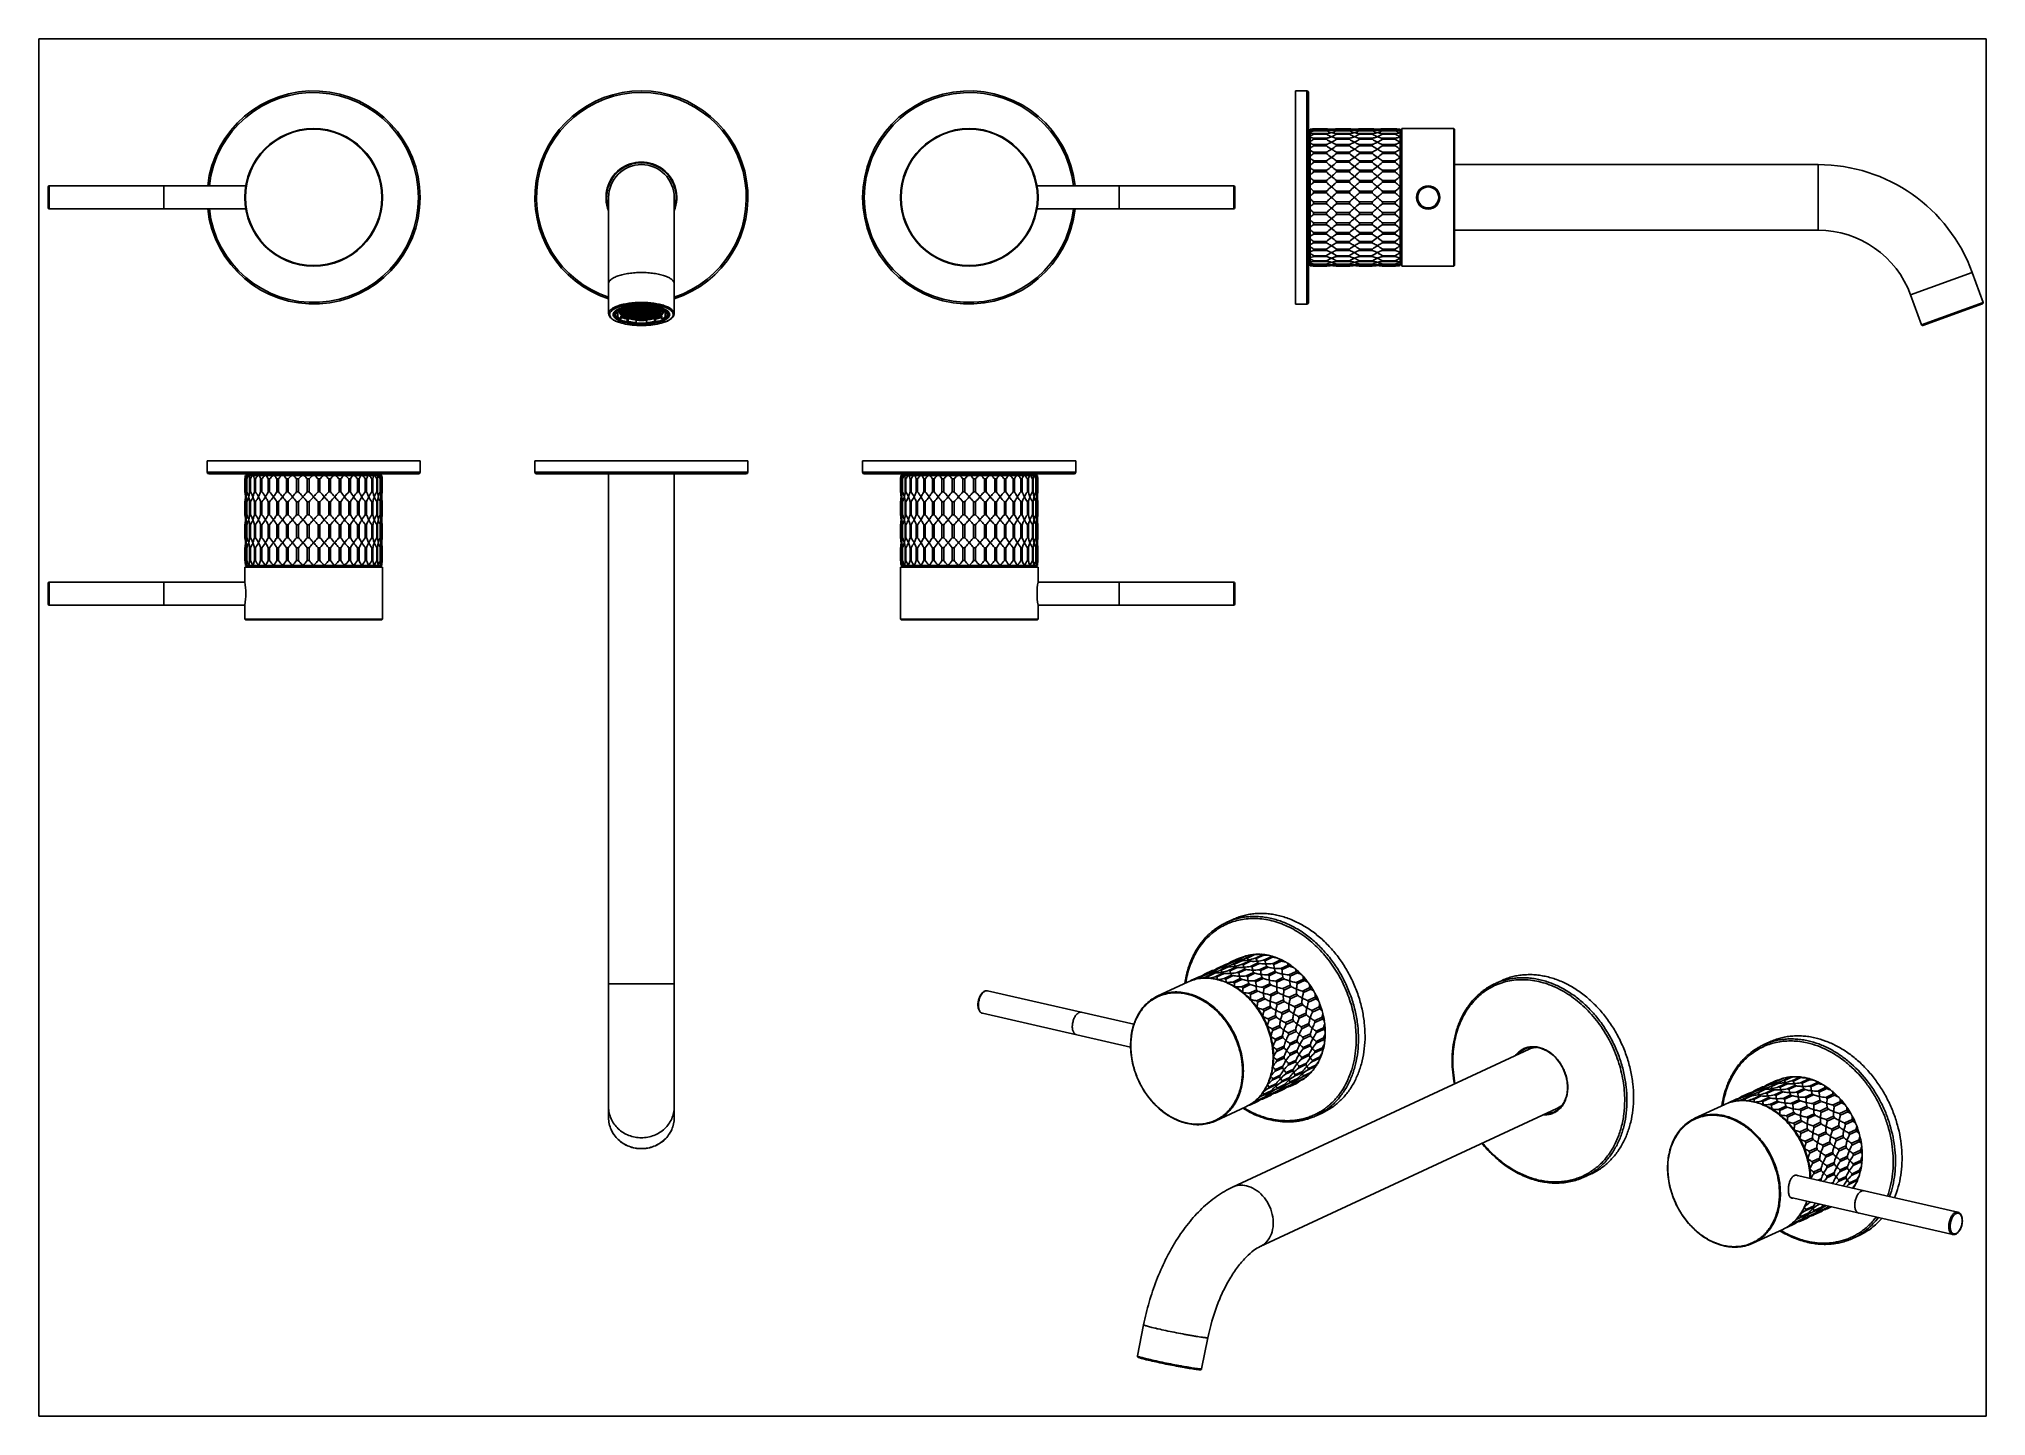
# Model space of a CAD drawing. Header units: millimetres. Extents: x 0 to 594, y 0 to 420.
import ezdxf

# ---------------------------------------------------------------- set-up
doc = ezdxf.new("R2010")
doc.units = ezdxf.units.MM
doc.header["$LTSCALE"] = 32.67
doc.layers.get('0').update_dxf_attribs({"linetype": 'CONTINUOUS'})
doc.layers.add('00_COMPONENTI', color=7, linetype='CONTINUOUS')

msp = doc.modelspace()

# ---------------------------------------------------------------- linework, layer by layer
at = {"color": 7, "linetype": 'Continuous'}
for p, q in [((0, 0), (0, 420)), ((0, 420), (594, 420)), ((594, 0), (594, 420)), ((0, 0), (594, 0))]:
    msp.add_line(p, q, dxfattribs=at)
at = {"layer": '00_COMPONENTI', "color": 7, "linetype": 'Continuous'}
for p, q in [((383.31, 339.16), (383.31, 404.16)), ((386.81, 404.16), (383.31, 404.16)), ((387.31, 339.66), (387.31, 403.66)), ((387.81, 350.84), (387.81, 392.47)), ((388.85, 392.61), (388.85, 392.57)), ((388.85, 392.61), (392.77, 392.61)), ((388.85, 392.57), (392.77, 392.57)), ((388.85, 392.14), (388.85, 392.01)), ((388.85, 392.14), (392.77, 392.14)), ((392.77, 392.61), (392.77, 392.57)), ((392.77, 392.14), (392.77, 392.01)), ((395.85, 392.61), (395.85, 392.57)), ((395.85, 392.61), (399.77, 392.61)), ((395.85, 392.57), (399.77, 392.57)), ((395.85, 392.14), (395.85, 392.01)), ((395.85, 392.14), (399.77, 392.14)), ((399.77, 392.61), (399.77, 392.57)), ((399.77, 392.14), (399.77, 392.01)), ((402.85, 392.61), (402.85, 392.57)), ((402.85, 392.61), (406.77, 392.61)), ((402.85, 392.57), (406.77, 392.57)), ((402.85, 392.14), (402.85, 392.01)), ((402.85, 392.14), (406.77, 392.14)), ((406.77, 392.61), (406.77, 392.57)), ((406.77, 392.14), (406.77, 392.01)), ((409.85, 392.61), (409.85, 392.57)), ((409.85, 392.61), (413.77, 392.61)), ((409.85, 392.57), (413.77, 392.57)), ((409.85, 392.14), (409.85, 392.01)), ((409.85, 392.14), (413.77, 392.14)), ((413.77, 392.57), (413.77, 392.61)), ((413.77, 392.01), (413.77, 392.14)), ((415.27, 392.21), (415.27, 392.46)), ((415.27, 391.45), (415.27, 392.2)), ((415.31, 351), (415.31, 392.31)), ((415.81, 350.66), (415.81, 392.66)), ((431.61, 392.66), (415.81, 392.66)), ((431.61, 392.66), (431.61, 350.66)), ((431.81, 392.46), (431.61, 392.66)), ((431.81, 392.46), (431.81, 350.86)), ((388.85, 392.01), (392.77, 392.01)), ((388.85, 391.17), (388.85, 390.95)), ((388.85, 391.17), (392.77, 391.17)), ((388.85, 390.95), (392.77, 390.95)), ((388.85, 389.71), (388.85, 389.41)), ((388.85, 389.71), (392.77, 389.71)), ((388.85, 389.41), (392.77, 389.41)), ((388.85, 387.81), (388.85, 387.44)), ((388.85, 387.81), (392.77, 387.81)), ((388.85, 387.44), (392.77, 387.44)), ((392.77, 391.17), (392.77, 390.95)), ((392.77, 389.71), (392.77, 389.41)), ((392.77, 387.81), (392.77, 387.44)), ((395.85, 392.01), (399.77, 392.01)), ((395.85, 391.17), (395.85, 390.95)), ((395.85, 391.17), (399.77, 391.17)), ((395.85, 390.95), (399.77, 390.95)), ((395.85, 389.71), (395.85, 389.41)), ((395.85, 389.71), (399.77, 389.71)), ((395.85, 389.41), (399.77, 389.41)), ((395.85, 387.81), (395.85, 387.44)), ((395.85, 387.81), (399.77, 387.81)), ((395.85, 387.44), (399.77, 387.44)), ((399.77, 391.17), (399.77, 390.95)), ((399.77, 389.71), (399.77, 389.41)), ((399.77, 387.81), (399.77, 387.44)), ((402.85, 392.01), (406.77, 392.01)), ((402.85, 391.17), (402.85, 390.95)), ((402.85, 391.17), (406.77, 391.17)), ((402.85, 390.95), (406.77, 390.95)), ((402.85, 389.71), (402.85, 389.41)), ((402.85, 389.71), (406.77, 389.71)), ((402.85, 389.41), (406.77, 389.41)), ((402.85, 387.81), (402.85, 387.44)), ((402.85, 387.81), (406.77, 387.81)), ((402.85, 387.44), (406.77, 387.44)), ((406.77, 391.17), (406.77, 390.95)), ((406.77, 389.71), (406.77, 389.41)), ((406.77, 387.81), (406.77, 387.44)), ((409.85, 392.01), (413.77, 392.01)), ((409.85, 391.17), (409.85, 390.95)), ((409.85, 391.17), (413.77, 391.17)), ((409.85, 390.95), (413.77, 390.95)), ((409.85, 389.71), (409.85, 389.41)), ((409.85, 389.71), (413.77, 389.71)), ((409.85, 389.41), (413.77, 389.41)), ((409.85, 387.81), (409.85, 387.44)), ((409.85, 387.81), (413.77, 387.81)), ((409.85, 387.44), (413.77, 387.44)), ((413.77, 390.95), (413.77, 391.17)), ((413.77, 389.41), (413.77, 389.71)), ((413.77, 387.44), (413.77, 387.81)), ((415.27, 390.2), (415.27, 391.43)), ((415.27, 388.5), (415.27, 390.18)), ((415.27, 386.39), (415.27, 388.47)), ((415.27, 383.91), (415.27, 386.34)), ((387.81, 381.66), (387.31, 381.66)), ((388.85, 385.51), (388.85, 385.07)), ((388.85, 385.51), (392.77, 385.51)), ((388.85, 385.07), (392.77, 385.07)), ((388.85, 382.87), (388.85, 382.38)), ((388.85, 382.87), (392.77, 382.87)), ((388.85, 382.38), (392.77, 382.38)), ((392.77, 385.51), (392.77, 385.07)), ((392.77, 382.87), (392.77, 382.38)), ((395.85, 385.51), (395.85, 385.07)), ((395.85, 385.51), (399.77, 385.51)), ((395.85, 385.07), (399.77, 385.07)), ((395.85, 382.87), (395.85, 382.38)), ((395.85, 382.87), (399.77, 382.87)), ((395.85, 382.38), (399.77, 382.38)), ((399.77, 385.51), (399.77, 385.07)), ((399.77, 382.87), (399.77, 382.38)), ((402.85, 385.51), (402.85, 385.07)), ((402.85, 385.51), (406.77, 385.51)), ((402.85, 385.07), (406.77, 385.07)), ((402.85, 382.87), (402.85, 382.38)), ((402.85, 382.87), (406.77, 382.87)), ((402.85, 382.38), (406.77, 382.38)), ((406.77, 385.51), (406.77, 385.07)), ((406.77, 382.87), (406.77, 382.38)), ((409.85, 385.51), (409.85, 385.07)), ((409.85, 385.51), (413.77, 385.51)), ((409.85, 385.07), (413.77, 385.07)), ((409.85, 382.87), (409.85, 382.38)), ((409.85, 382.87), (413.77, 382.87)), ((409.85, 382.38), (413.77, 382.38)), ((413.77, 385.07), (413.77, 385.51)), ((413.77, 382.38), (413.77, 382.87)), ((415.27, 381.13), (415.27, 383.86)), ((415.27, 378.12), (415.27, 381.07)), ((415.31, 385.36), (415.81, 385.36)), ((542.8, 381.66), (431.81, 381.66)), ((2.79, 374.86), (2.79, 368.46)), ((3.09, 375.16), (63.09, 375.16)), ((364.49, 375.16), (304.5, 375.16)), ((364.79, 368.46), (364.79, 374.86)), ((388.85, 379.96), (388.85, 379.43)), ((388.85, 379.96), (392.77, 379.96)), ((388.85, 379.43), (392.77, 379.43)), ((388.85, 376.84), (388.85, 376.28)), ((388.85, 376.84), (392.77, 376.84)), ((388.85, 376.28), (392.77, 376.28)), ((392.77, 379.96), (392.77, 379.43)), ((392.77, 376.84), (392.77, 376.28)), ((395.85, 379.96), (395.85, 379.43)), ((395.85, 379.96), (399.77, 379.96)), ((395.85, 379.43), (399.77, 379.43)), ((395.85, 376.84), (395.85, 376.28)), ((395.85, 376.84), (399.77, 376.84)), ((395.85, 376.28), (399.77, 376.28)), ((399.77, 379.96), (399.77, 379.43)), ((399.77, 376.84), (399.77, 376.28)), ((402.85, 379.96), (402.85, 379.43)), ((402.85, 379.96), (406.77, 379.96)), ((402.85, 379.43), (406.77, 379.43)), ((402.85, 376.84), (402.85, 376.28)), ((402.85, 376.84), (406.77, 376.84)), ((402.85, 376.28), (406.77, 376.28)), ((406.77, 379.96), (406.77, 379.43)), ((406.77, 376.84), (406.77, 376.28)), ((409.85, 379.96), (409.85, 379.43)), ((409.85, 379.96), (413.77, 379.96)), ((409.85, 379.43), (413.77, 379.43)), ((409.85, 376.84), (409.85, 376.28)), ((409.85, 376.84), (413.77, 376.84)), ((409.85, 376.28), (413.77, 376.28)), ((413.77, 379.43), (413.77, 379.96)), ((413.77, 376.28), (413.77, 376.84)), ((415.27, 374.94), (415.27, 378.05)), ((415.27, 371.69), (415.27, 374.88)), ((173.79, 336.22), (173.79, 371.66)), ((193.79, 336.22), (193.79, 371.66)), ((388.85, 373.59), (388.85, 373.02)), ((388.85, 373.59), (392.77, 373.59)), ((388.85, 373.02), (392.77, 373.02)), ((388.85, 370.3), (388.85, 369.72)), ((388.85, 370.3), (392.77, 370.3)), ((388.85, 369.72), (392.77, 369.72)), ((392.77, 373.59), (392.77, 373.02)), ((392.77, 370.3), (392.77, 369.72)), ((395.85, 373.59), (395.85, 373.02)), ((395.85, 373.59), (399.77, 373.59)), ((395.85, 373.02), (399.77, 373.02)), ((395.85, 370.3), (395.85, 369.72)), ((395.85, 370.3), (399.77, 370.3)), ((395.85, 369.72), (399.77, 369.72)), ((399.77, 373.59), (399.77, 373.02)), ((399.77, 370.3), (399.77, 369.72)), ((402.85, 373.59), (402.85, 373.02)), ((402.85, 373.59), (406.77, 373.59)), ((402.85, 373.02), (406.77, 373.02)), ((402.85, 370.3), (402.85, 369.72)), ((402.85, 370.3), (406.77, 370.3)), ((402.85, 369.72), (406.77, 369.72)), ((406.77, 373.59), (406.77, 373.02)), ((406.77, 370.3), (406.77, 369.72)), ((409.85, 373.59), (409.85, 373.02)), ((409.85, 373.59), (413.77, 373.59)), ((409.85, 373.02), (413.77, 373.02)), ((409.85, 370.3), (409.85, 369.72)), ((409.85, 370.3), (413.77, 370.3)), ((409.85, 369.72), (413.77, 369.72)), ((413.77, 373.02), (413.77, 373.59)), ((413.77, 369.72), (413.77, 370.3)), ((415.27, 368.44), (415.27, 371.62)), ((415.27, 365.26), (415.27, 368.37)), ((3.09, 368.16), (63.09, 368.16)), ((364.49, 368.16), (304.5, 368.16)), ((388.85, 367.04), (388.85, 366.47)), ((388.85, 367.04), (392.77, 367.04)), ((388.85, 366.47), (392.77, 366.47)), ((388.85, 363.89), (388.85, 363.35)), ((388.85, 363.89), (392.77, 363.89)), ((388.85, 363.35), (392.77, 363.35)), ((392.77, 367.04), (392.77, 366.47)), ((392.77, 363.89), (392.77, 363.35)), ((395.85, 367.04), (395.85, 366.47)), ((395.85, 367.04), (399.77, 367.04)), ((395.85, 366.47), (399.77, 366.47)), ((395.85, 363.89), (395.85, 363.35)), ((395.85, 363.89), (399.77, 363.89)), ((395.85, 363.35), (399.77, 363.35)), ((399.77, 367.04), (399.77, 366.47)), ((399.77, 363.89), (399.77, 363.35)), ((402.85, 367.04), (402.85, 366.47)), ((402.85, 367.04), (406.77, 367.04)), ((402.85, 366.47), (406.77, 366.47)), ((402.85, 363.89), (402.85, 363.35)), ((402.85, 363.89), (406.77, 363.89)), ((402.85, 363.35), (406.77, 363.35)), ((406.77, 367.04), (406.77, 366.47)), ((406.77, 363.89), (406.77, 363.35)), ((409.85, 367.04), (409.85, 366.47)), ((409.85, 367.04), (413.77, 367.04)), ((409.85, 366.47), (413.77, 366.47)), ((409.85, 363.89), (409.85, 363.35)), ((409.85, 363.89), (413.77, 363.89)), ((409.85, 363.35), (413.77, 363.35)), ((413.77, 366.47), (413.77, 367.04)), ((413.77, 363.35), (413.77, 363.89)), ((415.27, 362.24), (415.27, 365.2)), ((387.81, 361.66), (387.31, 361.66)), ((388.85, 360.93), (388.85, 360.44)), ((388.85, 360.93), (392.77, 360.93)), ((388.85, 360.44), (392.77, 360.44)), ((388.85, 358.24), (388.85, 357.8)), ((388.85, 358.24), (392.77, 358.24)), ((388.85, 357.8), (392.77, 357.8)), ((392.77, 360.93), (392.77, 360.44)), ((392.77, 358.24), (392.77, 357.8)), ((395.85, 360.93), (395.85, 360.44)), ((395.85, 360.93), (399.77, 360.93)), ((395.85, 360.44), (399.77, 360.44)), ((395.85, 358.24), (395.85, 357.8)), ((395.85, 358.24), (399.77, 358.24)), ((395.85, 357.8), (399.77, 357.8)), ((399.77, 360.93), (399.77, 360.44)), ((399.77, 358.24), (399.77, 357.8)), ((402.85, 360.93), (402.85, 360.44)), ((402.85, 360.93), (406.77, 360.93)), ((402.85, 360.44), (406.77, 360.44)), ((402.85, 358.24), (402.85, 357.8)), ((402.85, 358.24), (406.77, 358.24)), ((402.85, 357.8), (406.77, 357.8)), ((406.77, 360.93), (406.77, 360.44)), ((406.77, 358.24), (406.77, 357.8)), ((409.85, 360.93), (409.85, 360.44)), ((409.85, 360.93), (413.77, 360.93)), ((409.85, 360.44), (413.77, 360.44)), ((409.85, 358.24), (409.85, 357.8)), ((409.85, 358.24), (413.77, 358.24)), ((409.85, 357.8), (413.77, 357.8)), ((413.77, 360.44), (413.77, 360.93)), ((413.77, 357.8), (413.77, 358.24)), ((415.27, 359.46), (415.27, 362.18)), ((415.27, 356.97), (415.27, 359.4)), ((415.27, 354.85), (415.27, 356.93)), ((415.31, 357.96), (415.81, 357.96)), ((542.8, 361.66), (431.81, 361.66)), ((388.85, 355.88), (388.85, 355.5)), ((388.85, 355.88), (392.77, 355.88)), ((388.85, 355.5), (392.77, 355.5)), ((388.85, 353.9), (388.85, 353.6)), ((388.85, 353.9), (392.77, 353.9)), ((388.85, 353.6), (392.77, 353.6)), ((388.85, 352.37), (388.85, 352.15)), ((388.85, 352.37), (392.77, 352.37)), ((388.85, 352.15), (392.77, 352.15)), ((388.85, 351.31), (388.85, 351.17)), ((388.85, 351.31), (392.77, 351.31)), ((388.85, 351.17), (392.77, 351.17)), ((388.85, 350.75), (388.85, 350.7)), ((388.85, 350.75), (392.77, 350.75)), ((388.85, 350.7), (392.77, 350.7)), ((392.77, 355.88), (392.77, 355.5)), ((392.77, 353.9), (392.77, 353.6)), ((392.77, 352.37), (392.77, 352.15)), ((392.77, 351.31), (392.77, 351.17)), ((392.77, 350.75), (392.77, 350.7)), ((395.85, 355.88), (395.85, 355.5)), ((395.85, 355.88), (399.77, 355.88)), ((395.85, 355.5), (399.77, 355.5)), ((395.85, 353.9), (395.85, 353.6)), ((395.85, 353.9), (399.77, 353.9)), ((395.85, 353.6), (399.77, 353.6)), ((395.85, 352.37), (395.85, 352.15)), ((395.85, 352.37), (399.77, 352.37)), ((395.85, 352.15), (399.77, 352.15)), ((395.85, 351.31), (395.85, 351.17)), ((395.85, 351.31), (399.77, 351.31)), ((395.85, 351.17), (399.77, 351.17)), ((395.85, 350.75), (395.85, 350.7)), ((395.85, 350.75), (399.77, 350.75)), ((395.85, 350.7), (399.77, 350.7)), ((399.77, 355.88), (399.77, 355.5)), ((399.77, 353.9), (399.77, 353.6)), ((399.77, 352.37), (399.77, 352.15)), ((399.77, 351.31), (399.77, 351.17)), ((399.77, 350.75), (399.77, 350.7)), ((402.85, 355.88), (402.85, 355.5)), ((402.85, 355.88), (406.77, 355.88)), ((402.85, 355.5), (406.77, 355.5)), ((402.85, 353.9), (402.85, 353.6)), ((402.85, 353.9), (406.77, 353.9)), ((402.85, 353.6), (406.77, 353.6)), ((402.85, 352.37), (402.85, 352.15)), ((402.85, 352.37), (406.77, 352.37)), ((402.85, 352.15), (406.77, 352.15)), ((402.85, 351.31), (402.85, 351.17)), ((402.85, 351.31), (406.77, 351.31)), ((402.85, 351.17), (406.77, 351.17)), ((402.85, 350.75), (402.85, 350.7)), ((402.85, 350.75), (406.77, 350.75)), ((402.85, 350.7), (406.77, 350.7)), ((406.77, 355.88), (406.77, 355.5)), ((406.77, 353.9), (406.77, 353.6)), ((406.77, 352.37), (406.77, 352.15)), ((406.77, 351.31), (406.77, 351.17)), ((406.77, 350.75), (406.77, 350.7)), ((409.85, 355.88), (409.85, 355.5)), ((409.85, 355.88), (413.77, 355.88)), ((409.85, 355.5), (413.77, 355.5)), ((409.85, 353.9), (409.85, 353.6)), ((409.85, 353.9), (413.77, 353.9)), ((409.85, 353.6), (413.77, 353.6)), ((409.85, 352.37), (409.85, 352.15)), ((409.85, 352.37), (413.77, 352.37)), ((409.85, 352.15), (413.77, 352.15)), ((409.85, 351.31), (409.85, 351.17)), ((409.85, 351.31), (413.77, 351.31)), ((409.85, 351.17), (413.77, 351.17)), ((409.85, 350.75), (409.85, 350.7)), ((409.85, 350.75), (413.77, 350.75)), ((409.85, 350.7), (413.77, 350.7)), ((413.77, 355.5), (413.77, 355.88)), ((413.77, 353.6), (413.77, 353.9)), ((413.77, 352.15), (413.77, 352.37)), ((413.77, 351.17), (413.77, 351.31)), ((413.77, 350.7), (413.77, 350.75)), ((415.27, 353.14), (415.27, 354.81)), ((415.27, 351.88), (415.27, 353.11)), ((415.27, 351.12), (415.27, 351.86)), ((415.27, 351.12), (415.27, 351.12)), ((415.27, 350.86), (415.27, 351.11)), ((431.61, 350.66), (415.81, 350.66)), ((431.81, 350.86), (431.61, 350.66)), ((593.11, 339.64), (589.79, 348.76)), ((182.2, 338.51), (182.2, 338.82)), ((185.38, 338.51), (185.38, 338.82)), ((386.81, 339.16), (383.31, 339.16)), ((574.31, 332.8), (570.99, 341.92)), ((592.93, 339.26), (574.7, 332.62)), ((175.85, 336.66), (175.85, 336.99)), ((175.85, 336.16), (175.85, 335.41)), ((175.94, 336.56), (176.58, 336.51)), ((176.56, 335.49), (176.56, 336.24)), ((176.98, 334.48), (177.53, 334.6)), ((177.14, 337.05), (177.14, 336.69)), ((177.56, 337.4), (177.56, 337.95)), ((177.56, 334.67), (177.56, 335.42)), ((178.29, 336.7), (177.8, 336.6)), ((177.8, 336.6), (177.8, 336.4)), ((177.8, 336.4), (178.29, 336.31)), ((177.81, 336.64), (178.26, 336.73)), ((178.26, 336.28), (177.81, 336.37)), ((178.26, 336.93), (177.96, 336.98)), ((177.96, 336.34), (177.96, 336.02)), ((177.96, 336.02), (178.26, 336.08)), ((177.98, 337.02), (178.31, 336.96)), ((178.31, 336.05), (177.98, 335.99)), ((178.26, 336.73), (178.26, 336.93)), ((178.26, 336.08), (178.26, 336.28)), ((178.79, 336.6), (178.29, 336.7)), ((178.29, 336.31), (178.29, 336.7)), ((178.29, 336.31), (178.79, 336.41)), ((178.31, 336.96), (178.31, 337.33)), ((178.31, 336.96), (178.81, 337.05)), ((178.81, 335.95), (178.31, 336.05)), ((178.81, 337.25), (178.32, 337.35)), ((178.32, 336.05), (178.32, 335.66)), ((178.32, 335.66), (178.81, 335.76)), ((178.85, 337.03), (178.35, 336.93)), ((178.35, 336.93), (178.35, 336.73)), ((178.35, 336.73), (178.85, 336.63)), ((178.85, 336.38), (178.35, 336.28)), ((178.35, 336.28), (178.35, 336.08)), ((178.35, 336.08), (178.85, 335.98)), ((178.36, 337.38), (178.86, 337.28)), ((178.86, 335.73), (178.36, 335.63)), ((178.79, 336.41), (178.79, 336.6)), ((178.81, 337.05), (178.81, 337.25)), ((178.81, 335.76), (178.81, 335.95)), ((179.35, 336.93), (178.85, 337.03)), ((178.85, 336.63), (178.85, 337.03)), ((178.85, 336.63), (179.35, 336.73)), ((179.35, 336.28), (178.85, 336.38)), ((178.85, 335.98), (178.85, 336.38)), ((178.85, 335.98), (179.35, 336.08)), ((179.36, 337.58), (178.86, 337.68)), ((178.86, 337.28), (178.86, 337.67)), ((178.86, 337.28), (179.36, 337.38)), ((179.36, 335.63), (178.86, 335.73)), ((178.86, 335.73), (178.86, 335.33)), ((178.86, 335.33), (179.36, 335.43)), ((179.39, 336.7), (178.89, 336.6)), ((178.89, 336.6), (178.89, 336.41)), ((178.89, 336.41), (179.39, 336.31)), ((179.4, 337.35), (178.9, 337.25)), ((178.9, 337.25), (178.9, 337.06)), ((178.9, 337.06), (179.4, 336.96)), ((179.4, 336.05), (178.9, 335.95)), ((178.9, 335.95), (178.9, 335.76)), ((178.9, 335.76), (179.4, 335.66)), ((178.92, 337.7), (179.41, 337.61)), ((179.41, 335.4), (178.92, 335.31)), ((179.35, 336.73), (179.35, 336.93)), ((179.35, 336.08), (179.35, 336.28)), ((179.36, 337.38), (179.36, 337.58)), ((179.36, 335.43), (179.36, 335.63)), ((179.89, 336.6), (179.39, 336.7)), ((179.39, 336.31), (179.39, 336.7)), ((179.39, 336.31), (179.89, 336.41)), ((179.9, 337.25), (179.4, 337.35)), ((179.4, 336.96), (179.4, 337.35)), ((179.4, 336.96), (179.9, 337.06)), ((179.9, 335.95), (179.4, 336.05)), ((179.4, 335.66), (179.4, 336.05)), ((179.4, 335.66), (179.9, 335.76)), ((179.41, 337.61), (179.41, 337.9)), ((179.41, 337.61), (179.91, 337.71)), ((179.91, 335.3), (179.41, 335.4)), ((179.44, 338.37), (179.44, 338.47)), ((179.44, 334.45), (179.44, 333.7)), ((179.95, 337.68), (179.45, 337.58)), ((179.45, 337.58), (179.45, 337.38)), ((179.45, 337.38), (179.95, 337.28)), ((179.95, 337.03), (179.45, 336.93)), ((179.45, 336.93), (179.45, 336.73)), ((179.45, 336.73), (179.95, 336.63)), ((179.95, 336.38), (179.45, 336.28)), ((179.45, 336.28), (179.45, 336.08)), ((179.45, 336.08), (179.95, 335.98)), ((179.95, 335.73), (179.45, 335.63)), ((179.45, 335.63), (179.45, 335.43)), ((179.45, 335.43), (179.95, 335.33)), ((179.49, 338.28), (179.84, 338.1)), ((179.54, 333.6), (179.52, 333.6)), ((179.91, 337.9), (179.58, 337.97)), ((179.58, 335.37), (179.58, 335.04)), ((179.58, 335.04), (179.91, 335.11)), ((179.66, 337.99), (179.96, 337.93)), ((179.96, 335.08), (179.66, 335.02)), ((179.8, 333.9), (179.8, 334.65)), ((179.89, 336.41), (179.89, 336.6)), ((179.9, 337.06), (179.9, 337.25)), ((179.9, 335.76), (179.9, 335.95)), ((179.91, 337.71), (179.91, 337.9)), ((179.91, 335.11), (179.91, 335.3)), ((180.45, 337.58), (179.95, 337.68)), ((179.95, 337.28), (179.95, 337.68)), ((179.95, 337.28), (180.45, 337.38)), ((180.45, 336.93), (179.95, 337.03)), ((179.95, 336.63), (179.95, 337.03)), ((179.95, 336.63), (180.45, 336.73)), ((180.45, 336.28), (179.95, 336.38)), ((179.95, 335.98), (179.95, 336.38)), ((179.95, 335.98), (180.45, 336.08)), ((180.45, 335.63), (179.95, 335.73)), ((179.95, 335.33), (179.95, 335.73)), ((179.95, 335.33), (180.45, 335.43)), ((179.96, 337.93), (179.96, 338.08)), ((179.96, 337.93), (180.46, 338.03)), ((180.46, 334.98), (179.96, 335.08)), ((180.49, 336.7), (179.99, 336.6)), ((179.99, 336.6), (179.99, 336.41)), ((179.99, 336.41), (180.49, 336.31)), ((180.5, 338), (180, 337.9)), ((180, 337.9), (180, 337.71)), ((180, 337.71), (180.5, 337.61)), ((180.5, 336.05), (180, 335.95)), ((180, 335.95), (180, 335.76)), ((180, 335.76), (180.5, 335.66)), ((180.5, 335.4), (180, 335.3)), ((180, 335.3), (180, 335.1)), ((180, 335.1), (180.5, 335.01)), ((180.45, 337.38), (180.45, 337.58)), ((180.45, 336.73), (180.45, 336.93)), ((180.45, 336.08), (180.45, 336.28)), ((180.45, 335.43), (180.45, 335.63)), ((180.46, 338.03), (180.46, 338.2)), ((180.46, 334.8), (180.46, 334.98)), ((180.99, 336.6), (180.49, 336.7)), ((180.49, 336.31), (180.49, 336.7)), ((180.49, 336.31), (180.99, 336.41)), ((181, 337.9), (180.5, 338)), ((180.5, 337.61), (180.5, 338)), ((180.5, 337.61), (181, 337.71)), ((181, 335.95), (180.5, 336.05)), ((180.5, 335.66), (180.5, 336.05)), ((180.5, 335.66), (181, 335.76)), ((181, 335.3), (180.5, 335.4)), ((180.5, 335.01), (180.5, 335.4)), ((180.5, 335.01), (181, 335.1)), ((180.54, 338.21), (180.54, 338.03)), ((180.54, 338.03), (181.04, 337.94)), ((181.04, 335.07), (180.54, 334.97)), ((180.54, 334.97), (180.54, 334.78)), ((181.05, 337.68), (180.55, 337.58)), ((180.55, 337.58), (180.55, 337.38)), ((180.55, 337.38), (181.05, 337.28)), ((181.05, 337.03), (180.55, 336.93)), ((180.55, 336.93), (180.55, 336.73)), ((180.55, 336.73), (181.05, 336.63)), ((181.05, 336.38), (180.55, 336.28)), ((180.55, 336.28), (180.55, 336.08)), ((180.55, 336.08), (181.05, 335.98)), ((181.05, 335.73), (180.55, 335.63)), ((180.55, 335.63), (180.55, 335.43)), ((180.55, 335.43), (181.05, 335.33)), ((180.99, 336.41), (180.99, 336.6)), ((181, 337.71), (181, 337.9)), ((181, 335.76), (181, 335.95)), ((181, 335.1), (181, 335.3)), ((181.04, 337.94), (181.04, 338.29)), ((181.04, 337.94), (181.54, 338.03)), ((181.54, 334.97), (181.04, 335.07)), ((181.55, 337.58), (181.05, 337.68)), ((181.05, 337.28), (181.05, 337.68)), ((181.05, 337.28), (181.55, 337.38)), ((181.55, 336.93), (181.05, 337.03)), ((181.05, 336.63), (181.05, 337.03)), ((181.05, 336.63), (181.55, 336.73)), ((181.55, 336.28), (181.05, 336.38)), ((181.05, 335.98), (181.05, 336.38)), ((181.05, 335.98), (181.55, 336.08)), ((181.55, 335.63), (181.05, 335.73)), ((181.05, 335.33), (181.05, 335.73)), ((181.05, 335.33), (181.55, 335.43)), ((181.05, 335.07), (181.05, 334.68)), ((181.05, 334.68), (181.54, 334.78)), ((181.59, 338.01), (181.09, 337.91)), ((181.09, 337.91), (181.09, 337.71)), ((181.09, 337.71), (181.59, 337.61)), ((181.59, 336.7), (181.09, 336.6)), ((181.09, 336.6), (181.09, 336.41)), ((181.09, 336.41), (181.59, 336.31)), ((181.59, 335.4), (181.09, 335.3)), ((181.09, 335.3), (181.09, 335.1)), ((181.09, 335.1), (181.59, 335)), ((181.6, 337.35), (181.1, 337.25)), ((181.1, 337.25), (181.1, 337.06)), ((181.1, 337.06), (181.6, 336.96)), ((181.6, 336.05), (181.1, 335.95)), ((181.1, 335.95), (181.1, 335.76)), ((181.1, 335.76), (181.6, 335.66)), ((181.59, 334.75), (181.14, 334.66)), ((181.54, 338.23), (181.17, 338.31)), ((181.27, 338.32), (181.59, 338.26)), ((181.54, 338.03), (181.54, 338.23)), ((181.54, 334.78), (181.54, 334.97)), ((181.55, 337.38), (181.55, 337.58)), ((181.55, 336.73), (181.55, 336.93)), ((181.55, 336.08), (181.55, 336.28)), ((181.55, 335.43), (181.55, 335.63)), ((181.59, 338.26), (182.09, 338.36)), ((181.59, 338.26), (181.59, 338.36)), ((182.09, 337.91), (181.59, 338.01)), ((181.59, 337.61), (181.59, 338.01)), ((181.59, 337.61), (182.09, 337.71)), ((182.09, 336.6), (181.59, 336.7)), ((181.59, 336.31), (181.59, 336.7)), ((181.59, 336.31), (182.09, 336.41)), ((182.09, 335.3), (181.59, 335.4)), ((181.59, 335), (181.59, 335.4)), ((181.59, 335), (182.09, 335.1)), ((182.09, 334.65), (181.59, 334.75)), ((182.1, 337.25), (181.6, 337.35)), ((181.6, 336.96), (181.6, 337.35)), ((181.6, 336.96), (182.1, 337.06)), ((182.1, 335.95), (181.6, 336.05)), ((181.6, 335.66), (181.6, 336.05)), ((181.6, 335.66), (182.1, 335.76)), ((182.14, 338.33), (181.64, 338.23)), ((181.64, 338.23), (181.64, 338.03)), ((181.64, 338.03), (182.14, 337.93)), ((182.14, 337.68), (181.64, 337.58)), ((181.64, 337.58), (181.64, 337.38)), ((181.64, 337.38), (182.14, 337.28)), ((182.14, 335.72), (181.64, 335.63)), ((181.64, 335.63), (181.64, 335.43)), ((181.64, 335.43), (182.14, 335.33)), ((182.14, 335.08), (181.64, 334.98)), ((181.64, 334.98), (181.64, 334.78)), ((181.64, 334.78), (182.14, 334.68)), ((182.15, 337.03), (181.65, 336.93)), ((181.65, 336.93), (181.65, 336.73)), ((181.65, 336.73), (182.15, 336.63)), ((182.15, 336.38), (181.65, 336.28)), ((181.65, 336.28), (181.65, 336.08)), ((181.65, 336.08), (182.15, 335.98)), ((182.05, 333.3), (182.19, 333.52)), ((182.09, 338.36), (182.09, 338.4)), ((182.09, 337.71), (182.09, 337.91)), ((182.09, 336.41), (182.09, 336.6)), ((182.09, 335.1), (182.09, 335.3)), ((182.09, 334.54), (182.09, 334.65)), ((182.1, 337.06), (182.1, 337.25)), ((182.1, 335.76), (182.1, 335.95)), ((182.64, 338.23), (182.14, 338.33)), ((182.14, 337.93), (182.14, 338.33)), ((182.14, 337.93), (182.64, 338.03)), ((182.64, 337.58), (182.14, 337.68)), ((182.14, 337.28), (182.14, 337.68)), ((182.14, 337.28), (182.64, 337.38)), ((182.64, 335.63), (182.14, 335.72)), ((182.14, 335.33), (182.14, 335.72)), ((182.14, 335.33), (182.64, 335.43)), ((182.64, 334.98), (182.14, 335.08)), ((182.14, 334.68), (182.14, 335.08)), ((182.14, 334.68), (182.64, 334.78)), ((182.65, 336.93), (182.15, 337.03)), ((182.15, 336.63), (182.15, 337.03)), ((182.15, 336.63), (182.65, 336.73)), ((182.65, 336.28), (182.15, 336.38)), ((182.15, 335.98), (182.15, 336.38)), ((182.15, 335.98), (182.65, 336.08)), ((182.19, 338.46), (182.19, 338.36)), ((182.19, 338.36), (182.69, 338.26)), ((182.69, 338), (182.19, 337.9)), ((182.19, 337.9), (182.19, 337.71)), ((182.19, 337.71), (182.69, 337.61)), ((182.69, 337.35), (182.19, 337.25)), ((182.19, 337.25), (182.19, 337.06)), ((182.19, 337.06), (182.69, 336.96)), ((182.69, 336.7), (182.19, 336.6)), ((182.19, 336.6), (182.19, 336.41)), ((182.19, 336.41), (182.69, 336.31)), ((182.69, 336.05), (182.19, 335.95)), ((182.19, 335.95), (182.19, 335.75)), ((182.19, 335.75), (182.69, 335.66)), ((182.69, 335.4), (182.19, 335.3)), ((182.19, 335.3), (182.19, 335.11)), ((182.19, 335.11), (182.69, 335.01)), ((182.69, 334.75), (182.19, 334.65)), ((182.19, 334.65), (182.19, 334.53)), ((182.2, 333.56), (182.2, 334.31)), ((182.64, 338.03), (182.64, 338.23)), ((182.64, 337.38), (182.64, 337.58)), ((182.64, 335.43), (182.64, 335.63)), ((182.64, 334.78), (182.64, 334.98)), ((182.65, 336.73), (182.65, 336.93)), ((182.65, 336.08), (182.65, 336.28)), ((182.69, 338.26), (182.69, 338.52)), ((182.69, 338.26), (183.19, 338.36)), ((183.19, 337.9), (182.69, 338)), ((182.69, 337.61), (182.69, 338)), ((182.69, 337.61), (183.19, 337.71)), ((183.19, 337.25), (182.69, 337.35)), ((182.69, 336.96), (182.69, 337.35)), ((182.69, 336.96), (183.19, 337.06)), ((183.19, 336.6), (182.69, 336.7)), ((182.69, 336.31), (182.69, 336.7)), ((182.69, 336.31), (183.19, 336.41)), ((183.19, 335.95), (182.69, 336.05)), ((182.69, 335.66), (182.69, 336.05)), ((182.69, 335.66), (183.19, 335.75)), ((183.19, 335.3), (182.69, 335.4)), ((182.69, 335.01), (182.69, 335.4)), ((182.69, 335.01), (183.19, 335.11)), ((183.19, 334.65), (182.69, 334.75)), ((183.24, 338.33), (182.74, 338.23)), ((182.74, 338.23), (182.74, 338.03)), ((182.74, 338.03), (183.24, 337.93)), ((183.24, 337.68), (182.74, 337.58)), ((182.74, 337.58), (182.74, 337.38)), ((182.74, 337.38), (183.24, 337.28)), ((183.24, 337.03), (182.74, 336.93)), ((182.74, 336.93), (182.74, 336.73)), ((182.74, 336.73), (183.24, 336.63)), ((183.24, 336.38), (182.74, 336.28)), ((182.74, 336.28), (182.74, 336.08)), ((182.74, 336.08), (183.24, 335.98)), ((183.24, 335.73), (182.74, 335.63)), ((182.74, 335.63), (182.74, 335.43)), ((182.74, 335.43), (183.24, 335.33)), ((183.24, 335.08), (182.74, 334.98)), ((182.74, 334.98), (182.74, 334.78)), ((182.74, 334.78), (183.24, 334.68)), ((183.19, 338.36), (183.19, 338.55)), ((183.19, 337.71), (183.19, 337.9)), ((183.19, 337.06), (183.19, 337.25)), ((183.19, 336.41), (183.19, 336.6)), ((183.19, 335.75), (183.19, 335.95)), ((183.19, 335.11), (183.19, 335.3)), ((183.19, 334.46), (183.19, 334.65)), ((183.74, 338.23), (183.24, 338.33)), ((183.24, 337.93), (183.24, 338.33)), ((183.24, 337.93), (183.74, 338.03)), ((183.74, 337.58), (183.24, 337.68)), ((183.24, 337.28), (183.24, 337.68)), ((183.24, 337.28), (183.74, 337.38)), ((183.74, 336.93), (183.24, 337.03)), ((183.24, 336.63), (183.24, 337.03)), ((183.24, 336.63), (183.74, 336.73)), ((183.74, 336.28), (183.24, 336.38)), ((183.24, 335.98), (183.24, 336.38)), ((183.24, 335.98), (183.74, 336.08)), ((183.74, 335.63), (183.24, 335.73)), ((183.24, 335.33), (183.24, 335.73)), ((183.24, 335.33), (183.74, 335.43)), ((183.74, 334.98), (183.24, 335.08)), ((183.24, 334.68), (183.24, 335.08)), ((183.24, 334.68), (183.74, 334.78)), ((183.29, 338.55), (183.29, 338.36)), ((183.29, 338.36), (183.79, 338.26)), ((183.79, 338), (183.29, 337.9)), ((183.29, 337.9), (183.29, 337.71)), ((183.29, 337.71), (183.79, 337.61)), ((183.79, 337.35), (183.29, 337.25)), ((183.29, 337.25), (183.29, 337.06)), ((183.29, 337.06), (183.79, 336.96)), ((183.79, 336.05), (183.29, 335.95)), ((183.29, 335.95), (183.29, 335.76)), ((183.29, 335.76), (183.79, 335.66)), ((183.79, 334.75), (183.29, 334.65)), ((183.29, 334.65), (183.29, 334.46)), ((183.74, 338.03), (183.74, 338.23)), ((183.74, 337.38), (183.74, 337.58)), ((183.74, 336.73), (183.74, 336.93)), ((183.74, 336.08), (183.74, 336.28)), ((183.74, 335.43), (183.74, 335.63)), ((183.74, 334.78), (183.74, 334.98)), ((183.79, 338.26), (183.79, 338.56)), ((183.79, 338.26), (184.29, 338.36)), ((184.29, 337.9), (183.79, 338)), ((183.79, 337.61), (183.79, 338)), ((183.79, 337.61), (184.29, 337.71)), ((184.29, 337.25), (183.79, 337.35)), ((183.79, 336.96), (183.79, 337.35)), ((183.79, 336.96), (184.29, 337.06)), ((184.29, 335.95), (183.79, 336.05)), ((183.79, 335.66), (183.79, 336.05)), ((183.79, 335.66), (184.29, 335.76)), ((184.29, 334.65), (183.79, 334.75)), ((184.34, 338.33), (183.84, 338.23)), ((183.84, 338.23), (183.84, 338.03)), ((183.84, 338.03), (184.34, 337.93)), ((184.34, 337.68), (183.84, 337.58)), ((183.84, 337.58), (183.84, 337.38)), ((183.84, 337.38), (184.34, 337.28)), ((184.34, 337.03), (183.84, 336.93)), ((183.84, 336.93), (183.84, 336.73)), ((183.84, 336.73), (184.34, 336.63)), ((184.34, 336.38), (183.84, 336.28)), ((183.84, 336.28), (183.84, 336.08)), ((183.84, 336.08), (184.34, 335.98)), ((184.34, 335.73), (183.84, 335.63)), ((183.84, 335.63), (183.84, 335.43)), ((183.84, 335.43), (184.34, 335.33)), ((184.34, 335.08), (183.84, 334.98)), ((183.84, 334.98), (183.84, 334.78)), ((183.84, 334.78), (184.34, 334.68)), ((184.29, 338.36), (184.29, 338.55)), ((184.29, 337.71), (184.29, 337.9)), ((184.29, 337.06), (184.29, 337.25)), ((184.29, 335.76), (184.29, 335.95)), ((184.29, 334.46), (184.29, 334.65)), ((184.84, 338.23), (184.34, 338.33)), ((184.34, 337.93), (184.34, 338.33)), ((184.34, 337.93), (184.84, 338.03)), ((184.84, 337.58), (184.34, 337.68)), ((184.34, 337.28), (184.34, 337.68)), ((184.34, 337.28), (184.84, 337.38)), ((184.84, 336.93), (184.34, 337.03)), ((184.34, 336.63), (184.34, 337.03)), ((184.34, 336.63), (184.84, 336.73)), ((184.84, 336.28), (184.34, 336.38)), ((184.34, 335.98), (184.34, 336.38)), ((184.34, 335.98), (184.84, 336.08)), ((184.84, 335.63), (184.34, 335.73)), ((184.34, 335.33), (184.34, 335.73)), ((184.34, 335.33), (184.84, 335.43)), ((184.84, 334.98), (184.34, 335.08)), ((184.34, 334.68), (184.34, 335.08)), ((184.34, 334.68), (184.84, 334.78)), ((184.39, 338.55), (184.39, 338.36)), ((184.39, 338.36), (184.89, 338.26)), ((184.89, 338), (184.39, 337.9)), ((184.39, 337.9), (184.39, 337.71)), ((184.39, 337.71), (184.89, 337.61)), ((184.89, 337.35), (184.39, 337.25)), ((184.39, 337.25), (184.39, 337.06)), ((184.39, 337.06), (184.89, 336.96)), ((184.89, 336.7), (184.39, 336.6)), ((184.39, 336.6), (184.39, 336.41)), ((184.39, 336.41), (184.89, 336.31)), ((184.89, 336.05), (184.39, 335.95)), ((184.39, 335.95), (184.39, 335.75)), ((184.39, 335.75), (184.89, 335.66)), ((184.89, 335.4), (184.39, 335.3)), ((184.39, 335.3), (184.39, 335.11)), ((184.39, 335.11), (184.89, 335.01)), ((184.89, 334.75), (184.39, 334.65)), ((184.39, 334.65), (184.39, 334.46)), ((184.84, 338.03), (184.84, 338.23)), ((184.84, 337.38), (184.84, 337.58)), ((184.84, 336.73), (184.84, 336.93)), ((184.84, 336.08), (184.84, 336.28)), ((184.84, 335.43), (184.84, 335.63)), ((184.84, 334.78), (184.84, 334.98)), ((184.89, 338.26), (184.89, 338.52)), ((184.89, 338.26), (185.39, 338.36)), ((185.39, 337.9), (184.89, 338)), ((184.89, 337.61), (184.89, 338)), ((184.89, 337.61), (185.39, 337.71)), ((185.39, 337.25), (184.89, 337.35)), ((184.89, 336.96), (184.89, 337.35)), ((184.89, 336.96), (185.39, 337.06)), ((185.39, 336.6), (184.89, 336.7)), ((184.89, 336.31), (184.89, 336.7)), ((184.89, 336.31), (185.39, 336.41)), ((185.39, 335.95), (184.89, 336.05)), ((184.89, 335.66), (184.89, 336.05)), ((184.89, 335.66), (185.39, 335.75)), ((185.39, 335.3), (184.89, 335.4)), ((184.89, 335.01), (184.89, 335.4)), ((184.89, 335.01), (185.39, 335.11)), ((185.39, 334.65), (184.89, 334.75)), ((185.44, 338.33), (184.94, 338.23)), ((184.94, 338.23), (184.94, 338.03)), ((184.94, 338.03), (185.44, 337.93)), ((185.44, 337.68), (184.94, 337.58)), ((184.94, 337.58), (184.94, 337.38)), ((184.94, 337.38), (185.44, 337.28)), ((185.44, 337.03), (184.94, 336.93)), ((184.94, 336.93), (184.94, 336.73)), ((184.94, 336.73), (185.44, 336.63)), ((185.44, 336.38), (184.94, 336.28)), ((184.94, 336.28), (184.94, 336.08)), ((184.94, 336.08), (185.44, 335.98)), ((185.44, 335.72), (184.94, 335.63)), ((184.94, 335.63), (184.94, 335.43)), ((184.94, 335.43), (185.44, 335.33)), ((185.44, 335.08), (184.94, 334.98)), ((184.94, 334.98), (184.94, 334.78)), ((184.94, 334.78), (185.44, 334.68)), ((185.38, 333.56), (185.38, 334.31)), ((185.39, 338.36), (185.39, 338.46)), ((185.39, 337.71), (185.39, 337.9)), ((185.39, 337.06), (185.39, 337.25)), ((185.39, 336.41), (185.39, 336.6)), ((185.39, 335.75), (185.39, 335.95)), ((185.39, 335.11), (185.39, 335.3)), ((185.39, 334.53), (185.39, 334.65)), ((185.39, 333.52), (185.53, 333.3)), ((185.94, 338.23), (185.44, 338.33)), ((185.44, 337.93), (185.44, 338.33)), ((185.44, 337.93), (185.94, 338.03)), ((185.94, 337.58), (185.44, 337.68)), ((185.44, 337.28), (185.44, 337.68)), ((185.44, 337.28), (185.94, 337.38)), ((185.94, 336.93), (185.44, 337.03)), ((185.44, 336.63), (185.44, 337.03)), ((185.44, 336.63), (185.94, 336.73)), ((185.94, 336.28), (185.44, 336.38)), ((185.44, 335.98), (185.44, 336.38)), ((185.44, 335.98), (185.94, 336.08)), ((185.94, 335.63), (185.44, 335.72)), ((185.44, 335.33), (185.44, 335.72)), ((185.44, 335.33), (185.94, 335.43)), ((185.94, 334.98), (185.44, 335.08)), ((185.44, 334.68), (185.44, 335.08)), ((185.44, 334.68), (185.94, 334.78)), ((185.49, 338.4), (185.49, 338.36)), ((185.49, 338.36), (185.99, 338.26)), ((185.99, 338.01), (185.49, 337.91)), ((185.49, 337.91), (185.49, 337.71)), ((185.49, 337.71), (185.99, 337.61)), ((185.99, 337.35), (185.49, 337.25)), ((185.49, 337.25), (185.49, 337.06)), ((185.49, 337.06), (185.99, 336.96)), ((185.99, 336.7), (185.49, 336.6)), ((185.49, 336.6), (185.49, 336.41)), ((185.49, 336.41), (185.99, 336.31)), ((185.99, 336.05), (185.49, 335.95)), ((185.49, 335.95), (185.49, 335.76)), ((185.49, 335.76), (185.99, 335.66)), ((185.99, 335.4), (185.49, 335.3)), ((185.49, 335.3), (185.49, 335.1)), ((185.49, 335.1), (185.99, 335)), ((185.99, 334.75), (185.49, 334.65)), ((185.49, 334.65), (185.49, 334.54)), ((185.94, 338.03), (185.94, 338.23)), ((185.94, 337.38), (185.94, 337.58)), ((185.94, 336.73), (185.94, 336.93)), ((185.94, 336.08), (185.94, 336.28)), ((185.94, 335.43), (185.94, 335.63)), ((185.94, 334.78), (185.94, 334.98)), ((185.99, 338.26), (185.99, 338.36)), ((185.99, 338.26), (186.31, 338.32)), ((186.49, 337.91), (185.99, 338.01)), ((185.99, 337.61), (185.99, 338.01)), ((185.99, 337.61), (186.49, 337.71)), ((186.49, 337.25), (185.99, 337.35)), ((185.99, 336.96), (185.99, 337.35)), ((185.99, 336.96), (186.49, 337.06)), ((186.49, 336.6), (185.99, 336.7)), ((185.99, 336.31), (185.99, 336.7)), ((185.99, 336.31), (186.49, 336.41)), ((186.49, 335.95), (185.99, 336.05)), ((185.99, 335.66), (185.99, 336.05)), ((185.99, 335.66), (186.49, 335.76)), ((186.49, 335.3), (185.99, 335.4)), ((185.99, 335), (185.99, 335.4)), ((185.99, 335), (186.49, 335.1)), ((186.44, 334.66), (185.99, 334.75)), ((186.53, 337.68), (186.03, 337.58)), ((186.03, 337.58), (186.03, 337.38)), ((186.03, 337.38), (186.53, 337.28)), ((186.53, 335.73), (186.03, 335.63)), ((186.03, 335.63), (186.03, 335.43)), ((186.03, 335.43), (186.53, 335.33)), ((186.42, 338.31), (186.04, 338.23)), ((186.04, 338.23), (186.04, 338.03)), ((186.04, 338.03), (186.54, 337.94)), ((186.54, 337.03), (186.04, 336.93)), ((186.04, 336.93), (186.04, 336.73)), ((186.04, 336.73), (186.54, 336.63)), ((186.54, 336.38), (186.04, 336.28)), ((186.04, 336.28), (186.04, 336.08)), ((186.04, 336.08), (186.54, 335.98)), ((186.54, 335.07), (186.04, 334.97)), ((186.04, 334.97), (186.04, 334.78)), ((186.04, 334.78), (186.53, 334.68)), ((186.49, 337.71), (186.49, 337.91)), ((186.49, 337.06), (186.49, 337.25)), ((186.49, 336.41), (186.49, 336.6)), ((186.49, 335.76), (186.49, 335.95)), ((186.49, 335.1), (186.49, 335.3)), ((187.03, 337.58), (186.53, 337.68)), ((186.53, 337.28), (186.53, 337.68)), ((186.53, 337.28), (187.03, 337.38)), ((187.03, 335.63), (186.53, 335.73)), ((186.53, 335.33), (186.53, 335.73)), ((186.53, 335.33), (187.03, 335.43)), ((186.53, 335.07), (186.53, 334.68)), ((186.54, 337.94), (186.54, 338.29)), ((186.54, 337.94), (187.04, 338.03)), ((187.04, 336.93), (186.54, 337.03)), ((186.54, 336.63), (186.54, 337.03)), ((186.54, 336.63), (187.04, 336.73)), ((187.04, 336.28), (186.54, 336.38)), ((186.54, 335.98), (186.54, 336.38)), ((186.54, 335.98), (187.04, 336.08)), ((187.04, 334.97), (186.54, 335.07)), ((187.08, 338), (186.58, 337.9)), ((186.58, 337.9), (186.58, 337.71)), ((186.58, 337.71), (187.08, 337.61)), ((187.08, 336.05), (186.58, 335.95)), ((186.58, 335.95), (186.58, 335.76)), ((186.58, 335.76), (187.08, 335.66)), ((187.08, 335.4), (186.58, 335.3)), ((186.58, 335.3), (186.58, 335.1)), ((186.58, 335.1), (187.08, 335.01)), ((187.09, 336.7), (186.59, 336.6)), ((186.59, 336.6), (186.59, 336.41)), ((186.59, 336.41), (187.09, 336.31)), ((187.03, 337.38), (187.03, 337.58)), ((187.03, 335.43), (187.03, 335.63)), ((187.04, 338.03), (187.04, 338.21)), ((187.04, 336.73), (187.04, 336.93)), ((187.04, 336.08), (187.04, 336.28)), ((187.04, 334.78), (187.04, 334.97)), ((187.58, 337.9), (187.08, 338)), ((187.08, 337.61), (187.08, 338)), ((187.08, 337.61), (187.58, 337.71)), ((187.58, 335.95), (187.08, 336.05)), ((187.08, 335.66), (187.08, 336.05)), ((187.08, 335.66), (187.58, 335.76)), ((187.58, 335.3), (187.08, 335.4)), ((187.08, 335.01), (187.08, 335.4)), ((187.08, 335.01), (187.58, 335.1)), ((187.59, 336.6), (187.09, 336.7)), ((187.09, 336.31), (187.09, 336.7)), ((187.09, 336.31), (187.59, 336.41)), ((187.13, 338.2), (187.13, 338.03)), ((187.13, 338.03), (187.63, 337.93)), ((187.63, 337.68), (187.13, 337.58)), ((187.13, 337.58), (187.13, 337.38)), ((187.13, 337.38), (187.63, 337.28)), ((187.63, 337.03), (187.13, 336.93)), ((187.13, 336.93), (187.13, 336.73)), ((187.13, 336.73), (187.63, 336.63)), ((187.63, 336.38), (187.13, 336.28)), ((187.13, 336.28), (187.13, 336.08)), ((187.13, 336.08), (187.63, 335.98)), ((187.63, 335.73), (187.13, 335.63)), ((187.13, 335.63), (187.13, 335.43)), ((187.13, 335.43), (187.63, 335.33)), ((187.63, 335.08), (187.13, 334.98)), ((187.13, 334.98), (187.13, 334.8)), ((187.58, 337.71), (187.58, 337.9)), ((187.58, 335.76), (187.58, 335.95)), ((187.58, 335.1), (187.58, 335.3)), ((187.59, 336.41), (187.59, 336.6)), ((187.63, 337.93), (187.63, 338.08)), ((187.63, 337.93), (187.93, 337.99)), ((188.13, 337.58), (187.63, 337.68)), ((187.63, 337.28), (187.63, 337.68)), ((187.63, 337.28), (188.13, 337.38)), ((188.13, 336.93), (187.63, 337.03)), ((187.63, 336.63), (187.63, 337.03)), ((187.63, 336.63), (188.13, 336.73)), ((188.13, 336.28), (187.63, 336.38)), ((187.63, 335.98), (187.63, 336.38)), ((187.63, 335.98), (188.13, 336.08)), ((188.13, 335.63), (187.63, 335.73)), ((187.63, 335.33), (187.63, 335.73)), ((187.63, 335.33), (188.13, 335.43)), ((187.93, 335.02), (187.63, 335.08)), ((188, 337.97), (187.68, 337.9)), ((187.68, 337.9), (187.68, 337.71)), ((187.68, 337.71), (188.18, 337.61)), ((188.18, 337.35), (187.68, 337.25)), ((187.68, 337.25), (187.68, 337.06)), ((187.68, 337.06), (188.18, 336.96)), ((188.18, 336.05), (187.68, 335.95)), ((187.68, 335.95), (187.68, 335.76)), ((187.68, 335.76), (188.18, 335.66)), ((188.18, 335.4), (187.68, 335.3)), ((187.68, 335.3), (187.68, 335.11)), ((187.68, 335.11), (188, 335.04)), ((188.19, 336.7), (187.69, 336.6)), ((187.69, 336.6), (187.69, 336.41)), ((187.69, 336.41), (188.19, 336.31)), ((187.74, 338.1), (188.09, 338.28)), ((187.78, 333.9), (187.78, 334.65)), ((188, 335.37), (188, 335.04)), ((188.07, 333.6), (188.05, 333.6)), ((188.13, 337.38), (188.13, 337.58)), ((188.13, 336.73), (188.13, 336.93)), ((188.13, 336.08), (188.13, 336.28)), ((188.13, 335.43), (188.13, 335.63)), ((188.14, 338.47), (188.14, 338.37)), ((188.14, 333.7), (188.14, 334.45)), ((188.18, 337.61), (188.18, 337.9)), ((188.18, 337.61), (188.66, 337.7)), ((188.68, 337.25), (188.18, 337.35)), ((188.18, 336.96), (188.18, 337.35)), ((188.18, 336.96), (188.68, 337.06)), ((188.68, 335.95), (188.18, 336.05)), ((188.18, 335.66), (188.18, 336.05)), ((188.18, 335.66), (188.68, 335.76)), ((188.66, 335.31), (188.18, 335.4)), ((188.69, 336.6), (188.19, 336.7)), ((188.19, 336.31), (188.19, 336.7)), ((188.19, 336.31), (188.69, 336.41)), ((188.72, 337.68), (188.23, 337.58)), ((188.23, 337.58), (188.23, 337.38)), ((188.23, 337.38), (188.73, 337.28)), ((188.73, 337.03), (188.23, 336.93)), ((188.23, 336.93), (188.23, 336.73)), ((188.23, 336.73), (188.73, 336.63)), ((188.73, 336.38), (188.23, 336.28)), ((188.23, 336.28), (188.23, 336.08)), ((188.23, 336.08), (188.73, 335.98)), ((188.73, 335.73), (188.23, 335.63)), ((188.23, 335.63), (188.23, 335.43)), ((188.23, 335.43), (188.72, 335.33)), ((188.68, 337.06), (188.68, 337.25)), ((188.68, 335.76), (188.68, 335.95)), ((188.69, 336.41), (188.69, 336.6)), ((188.72, 335.73), (188.72, 335.33)), ((188.73, 337.28), (188.73, 337.67)), ((188.73, 337.28), (189.22, 337.38)), ((189.23, 336.93), (188.73, 337.03)), ((188.73, 336.63), (188.73, 337.03)), ((188.73, 336.63), (189.23, 336.73)), ((189.23, 336.28), (188.73, 336.38)), ((188.73, 335.98), (188.73, 336.38)), ((188.73, 335.98), (189.23, 336.08)), ((189.22, 335.63), (188.73, 335.73)), ((189.26, 337.35), (188.78, 337.25)), ((188.78, 337.25), (188.78, 337.05)), ((188.78, 337.05), (189.28, 336.96)), ((189.28, 336.05), (188.78, 335.95)), ((188.78, 335.95), (188.78, 335.76)), ((188.78, 335.76), (189.26, 335.66)), ((189.29, 336.7), (188.79, 336.6)), ((188.79, 336.6), (188.79, 336.41)), ((188.79, 336.41), (189.29, 336.31)), ((189.23, 336.73), (189.23, 336.93)), ((189.23, 336.08), (189.23, 336.28)), ((189.26, 336.05), (189.26, 335.66)), ((189.28, 336.96), (189.28, 337.33)), ((189.28, 336.96), (189.6, 337.02)), ((189.6, 335.99), (189.28, 336.05)), ((189.78, 336.6), (189.29, 336.7)), ((189.29, 336.31), (189.29, 336.7)), ((189.29, 336.31), (189.78, 336.4)), ((189.63, 336.98), (189.33, 336.93)), ((189.33, 336.93), (189.33, 336.73)), ((189.33, 336.73), (189.78, 336.64)), ((189.78, 336.37), (189.33, 336.28)), ((189.33, 336.28), (189.33, 336.08)), ((189.33, 336.08), (189.63, 336.02)), ((189.63, 336.34), (189.63, 336.02)), ((189.78, 336.6), (189.78, 336.4)), ((190.03, 337.4), (190.03, 337.95)), ((190.03, 334.67), (190.03, 335.42)), ((190.06, 334.6), (190.61, 334.48)), ((190.44, 337.05), (190.44, 336.69)), ((191.01, 336.51), (191.64, 336.56)), ((191.02, 335.49), (191.02, 336.24)), ((191.73, 336.99), (191.73, 336.66)), ((191.73, 335.41), (191.73, 336.16)), ((51.29, 291.36), (51.29, 287.86)), ((116.29, 291.36), (51.29, 291.36)), ((116.29, 291.36), (116.29, 287.86)), ((151.29, 291.36), (151.29, 287.86)), ((151.29, 291.36), (216.29, 291.36)), ((216.29, 291.36), (216.29, 287.86)), ((251.29, 287.86), (251.29, 291.36)), ((251.29, 291.36), (316.29, 291.36)), ((316.29, 287.86), (316.29, 291.36)), ((115.79, 287.36), (51.79, 287.36)), ((62.84, 285.82), (62.84, 281.89)), ((62.88, 285.82), (62.84, 285.82)), ((62.88, 285.82), (62.88, 281.89)), ((62.98, 286.86), (104.61, 286.86)), ((63.31, 285.82), (63.31, 281.89)), ((63.44, 285.82), (63.31, 285.82)), ((63.44, 285.82), (63.44, 281.89)), ((64.28, 285.82), (64.28, 281.89)), ((64.5, 285.82), (64.28, 285.82)), ((64.5, 285.82), (64.5, 281.89)), ((65.74, 285.82), (65.74, 281.89)), ((66.04, 285.82), (65.74, 285.82)), ((66.04, 285.82), (66.04, 281.89)), ((67.64, 285.82), (67.64, 281.89)), ((68.01, 285.82), (67.64, 285.82)), ((68.01, 285.82), (68.01, 281.89)), ((69.93, 285.82), (69.93, 281.89)), ((70.37, 285.82), (69.93, 285.82)), ((70.37, 285.82), (70.37, 281.89)), ((72.57, 285.82), (72.57, 281.89)), ((73.07, 285.82), (72.57, 285.82)), ((73.07, 285.82), (73.07, 281.89)), ((75.49, 285.82), (75.49, 281.89)), ((76.02, 285.82), (75.49, 285.82)), ((76.02, 285.82), (76.02, 281.89)), ((78.61, 285.82), (78.61, 281.89)), ((79.17, 285.82), (78.61, 285.82)), ((79.17, 285.82), (79.17, 281.89)), ((81.86, 285.82), (81.86, 281.89)), ((82.43, 285.82), (81.86, 285.82)), ((82.43, 285.82), (82.43, 281.89)), ((85.15, 285.82), (85.15, 281.89)), ((85.73, 285.82), (85.15, 285.82)), ((85.73, 285.82), (85.73, 281.89)), ((88.41, 285.82), (88.41, 281.89)), ((88.98, 285.82), (88.41, 285.82)), ((88.98, 285.82), (88.98, 281.89)), ((91.56, 285.82), (91.56, 281.89)), ((92.09, 285.82), (91.56, 285.82)), ((92.09, 285.82), (92.09, 281.89)), ((94.52, 285.82), (94.52, 281.89)), ((95.01, 285.82), (94.52, 285.82)), ((95.01, 285.82), (95.01, 281.89)), ((97.21, 285.82), (97.21, 281.89)), ((97.65, 285.82), (97.21, 285.82)), ((97.65, 285.82), (97.65, 281.89)), ((99.57, 285.82), (99.57, 281.89)), ((99.95, 285.82), (99.57, 285.82)), ((99.95, 285.82), (99.95, 281.89)), ((101.54, 285.82), (101.54, 281.89)), ((101.85, 285.82), (101.54, 285.82)), ((101.85, 285.82), (101.85, 281.89)), ((103.08, 285.82), (103.08, 281.89)), ((103.3, 285.82), (103.08, 285.82)), ((103.3, 285.82), (103.3, 281.89)), ((104.14, 285.82), (104.14, 281.89)), ((104.28, 285.82), (104.14, 285.82)), ((104.28, 285.82), (104.28, 281.89)), ((104.7, 285.82), (104.7, 281.89)), ((104.75, 285.82), (104.7, 285.82)), ((104.75, 285.82), (104.75, 281.89)), ((151.79, 287.36), (215.79, 287.36)), ((173.79, 90.96), (173.79, 287.36)), ((193.79, 90.96), (193.79, 287.36)), ((251.79, 287.36), (315.79, 287.36)), ((262.84, 285.82), (262.84, 281.89)), ((262.88, 285.82), (262.84, 285.82)), ((262.88, 285.82), (262.88, 281.89)), ((262.98, 286.86), (304.61, 286.86)), ((263.31, 285.82), (263.31, 281.89)), ((263.44, 285.82), (263.31, 285.82)), ((263.44, 285.82), (263.44, 281.89)), ((264.28, 285.82), (264.28, 281.89)), ((264.5, 285.82), (264.28, 285.82)), ((264.5, 285.82), (264.5, 281.89)), ((265.74, 285.82), (265.74, 281.89)), ((266.04, 285.82), (265.74, 285.82)), ((266.04, 285.82), (266.04, 281.89)), ((267.64, 285.82), (267.64, 281.89)), ((268.01, 285.82), (267.64, 285.82)), ((268.01, 285.82), (268.01, 281.89)), ((269.93, 285.82), (269.93, 281.89)), ((270.37, 285.82), (269.93, 285.82)), ((270.37, 285.82), (270.37, 281.89)), ((272.57, 285.82), (272.57, 281.89)), ((273.07, 285.82), (272.57, 285.82)), ((273.07, 285.82), (273.07, 281.89)), ((275.49, 285.82), (275.49, 281.89)), ((276.02, 285.82), (275.49, 285.82)), ((276.02, 285.82), (276.02, 281.89)), ((278.61, 285.82), (278.61, 281.89)), ((279.17, 285.82), (278.61, 285.82)), ((279.17, 285.82), (279.17, 281.89)), ((281.86, 285.82), (281.86, 281.89)), ((282.43, 285.82), (281.86, 285.82)), ((282.43, 285.82), (282.43, 281.89)), ((285.73, 285.82), (285.15, 285.82)), ((285.15, 285.82), (285.15, 281.89)), ((285.73, 285.82), (285.73, 281.89)), ((288.98, 285.82), (288.41, 285.82)), ((288.41, 285.82), (288.41, 281.89)), ((288.98, 285.82), (288.98, 281.89)), ((292.09, 285.82), (291.56, 285.82)), ((291.56, 285.82), (291.56, 281.89)), ((292.09, 285.82), (292.09, 281.89)), ((295.01, 285.82), (294.52, 285.82)), ((294.52, 285.82), (294.52, 281.89)), ((295.01, 285.82), (295.01, 281.89)), ((297.65, 285.82), (297.21, 285.82)), ((297.21, 285.82), (297.21, 281.89)), ((297.65, 285.82), (297.65, 281.89)), ((299.95, 285.82), (299.57, 285.82)), ((299.57, 285.82), (299.57, 281.89)), ((299.95, 285.82), (299.95, 281.89)), ((301.85, 285.82), (301.54, 285.82)), ((301.54, 285.82), (301.54, 281.89)), ((301.85, 285.82), (301.85, 281.89)), ((303.3, 285.82), (303.08, 285.82)), ((303.08, 285.82), (303.08, 281.89)), ((303.3, 285.82), (303.3, 281.89)), ((304.28, 285.82), (304.14, 285.82)), ((304.14, 285.82), (304.14, 281.89)), ((304.28, 285.82), (304.28, 281.89)), ((304.75, 285.82), (304.7, 285.82)), ((304.7, 285.82), (304.7, 281.89)), ((304.75, 285.82), (304.75, 281.89)), ((62.88, 281.89), (62.84, 281.89)), ((63.44, 281.89), (63.31, 281.89)), ((64.5, 281.89), (64.28, 281.89)), ((66.04, 281.89), (65.74, 281.89)), ((68.01, 281.89), (67.64, 281.89)), ((70.37, 281.89), (69.93, 281.89)), ((73.07, 281.89), (72.57, 281.89)), ((76.02, 281.89), (75.49, 281.89)), ((79.17, 281.89), (78.61, 281.89)), ((82.43, 281.89), (81.86, 281.89)), ((85.73, 281.89), (85.15, 281.89)), ((88.98, 281.89), (88.41, 281.89)), ((92.09, 281.89), (91.56, 281.89)), ((95.01, 281.89), (94.52, 281.89)), ((97.65, 281.89), (97.21, 281.89)), ((99.95, 281.89), (99.57, 281.89)), ((101.85, 281.89), (101.54, 281.89)), ((103.3, 281.89), (103.08, 281.89)), ((104.28, 281.89), (104.14, 281.89)), ((104.75, 281.89), (104.7, 281.89)), ((262.88, 281.89), (262.84, 281.89)), ((263.44, 281.89), (263.31, 281.89)), ((264.5, 281.89), (264.28, 281.89)), ((266.04, 281.89), (265.74, 281.89)), ((268.01, 281.89), (267.64, 281.89)), ((270.37, 281.89), (269.93, 281.89)), ((273.07, 281.89), (272.57, 281.89)), ((276.02, 281.89), (275.49, 281.89)), ((279.17, 281.89), (278.61, 281.89)), ((282.43, 281.89), (281.86, 281.89)), ((285.73, 281.89), (285.15, 281.89)), ((288.98, 281.89), (288.41, 281.89)), ((292.09, 281.89), (291.56, 281.89)), ((295.01, 281.89), (294.52, 281.89)), ((297.65, 281.89), (297.21, 281.89)), ((299.95, 281.89), (299.57, 281.89)), ((301.85, 281.89), (301.54, 281.89)), ((303.3, 281.89), (303.08, 281.89)), ((304.28, 281.89), (304.14, 281.89)), ((304.75, 281.89), (304.7, 281.89)), ((62.84, 278.82), (62.84, 274.89)), ((62.88, 278.82), (62.84, 278.82)), ((62.88, 274.89), (62.84, 274.89)), ((62.88, 278.82), (62.88, 274.89)), ((63.31, 278.82), (63.31, 274.89)), ((63.44, 278.82), (63.31, 278.82)), ((63.44, 274.89), (63.31, 274.89)), ((63.44, 278.82), (63.44, 274.89)), ((64.28, 278.82), (64.28, 274.89)), ((64.5, 278.82), (64.28, 278.82)), ((64.5, 274.89), (64.28, 274.89)), ((64.5, 278.82), (64.5, 274.89)), ((65.74, 278.82), (65.74, 274.89)), ((66.04, 278.82), (65.74, 278.82)), ((66.04, 274.89), (65.74, 274.89)), ((66.04, 278.82), (66.04, 274.89)), ((67.64, 278.82), (67.64, 274.89)), ((68.01, 278.82), (67.64, 278.82)), ((68.01, 274.89), (67.64, 274.89)), ((68.01, 278.82), (68.01, 274.89)), ((69.93, 278.82), (69.93, 274.89)), ((70.37, 278.82), (69.93, 278.82)), ((70.37, 274.89), (69.93, 274.89)), ((70.37, 278.82), (70.37, 274.89)), ((72.57, 278.82), (72.57, 274.89)), ((73.07, 278.82), (72.57, 278.82)), ((73.07, 274.89), (72.57, 274.89)), ((73.07, 278.82), (73.07, 274.89)), ((75.49, 278.82), (75.49, 274.89)), ((76.02, 278.82), (75.49, 278.82)), ((76.02, 274.89), (75.49, 274.89)), ((76.02, 278.82), (76.02, 274.89)), ((78.61, 278.82), (78.61, 274.89)), ((79.17, 278.82), (78.61, 278.82)), ((79.17, 274.89), (78.61, 274.89)), ((79.17, 278.82), (79.17, 274.89)), ((81.86, 278.82), (81.86, 274.89)), ((82.43, 278.82), (81.86, 278.82)), ((82.43, 274.89), (81.86, 274.89)), ((82.43, 278.82), (82.43, 274.89)), ((85.15, 278.82), (85.15, 274.89)), ((85.73, 278.82), (85.15, 278.82)), ((85.73, 274.89), (85.15, 274.89)), ((85.73, 278.82), (85.73, 274.89)), ((88.41, 278.82), (88.41, 274.89)), ((88.98, 278.82), (88.41, 278.82)), ((88.98, 274.89), (88.41, 274.89)), ((88.98, 278.82), (88.98, 274.89)), ((91.56, 278.82), (91.56, 274.89)), ((92.09, 278.82), (91.56, 278.82)), ((92.09, 274.89), (91.56, 274.89)), ((92.09, 278.82), (92.09, 274.89)), ((94.52, 278.82), (94.52, 274.89)), ((95.01, 278.82), (94.52, 278.82)), ((95.01, 274.89), (94.52, 274.89)), ((95.01, 278.82), (95.01, 274.89)), ((97.21, 278.82), (97.21, 274.89)), ((97.65, 278.82), (97.21, 278.82)), ((97.65, 274.89), (97.21, 274.89)), ((97.65, 278.82), (97.65, 274.89)), ((99.57, 278.82), (99.57, 274.89)), ((99.95, 278.82), (99.57, 278.82)), ((99.95, 274.89), (99.57, 274.89)), ((99.95, 278.82), (99.95, 274.89)), ((101.54, 278.82), (101.54, 274.89)), ((101.85, 278.82), (101.54, 278.82)), ((101.85, 274.89), (101.54, 274.89)), ((101.85, 278.82), (101.85, 274.89)), ((103.08, 278.82), (103.08, 274.89)), ((103.3, 278.82), (103.08, 278.82)), ((103.3, 274.89), (103.08, 274.89)), ((103.3, 278.82), (103.3, 274.89)), ((104.14, 278.82), (104.14, 274.89)), ((104.28, 278.82), (104.14, 278.82)), ((104.28, 274.89), (104.14, 274.89)), ((104.28, 278.82), (104.28, 274.89)), ((104.7, 278.82), (104.7, 274.89)), ((104.75, 278.82), (104.7, 278.82)), ((104.75, 274.89), (104.7, 274.89)), ((104.75, 278.82), (104.75, 274.89)), ((262.84, 278.82), (262.84, 274.89)), ((262.88, 278.82), (262.84, 278.82)), ((262.88, 274.89), (262.84, 274.89)), ((262.88, 278.82), (262.88, 274.89)), ((263.31, 278.82), (263.31, 274.89)), ((263.44, 278.82), (263.31, 278.82)), ((263.44, 274.89), (263.31, 274.89)), ((263.44, 278.82), (263.44, 274.89)), ((264.28, 278.82), (264.28, 274.89)), ((264.5, 278.82), (264.28, 278.82)), ((264.5, 274.89), (264.28, 274.89)), ((264.5, 278.82), (264.5, 274.89)), ((265.74, 278.82), (265.74, 274.89)), ((266.04, 278.82), (265.74, 278.82)), ((266.04, 274.89), (265.74, 274.89)), ((266.04, 278.82), (266.04, 274.89)), ((267.64, 278.82), (267.64, 274.89)), ((268.01, 278.82), (267.64, 278.82)), ((268.01, 274.89), (267.64, 274.89)), ((268.01, 278.82), (268.01, 274.89)), ((269.93, 278.82), (269.93, 274.89)), ((270.37, 278.82), (269.93, 278.82)), ((270.37, 274.89), (269.93, 274.89)), ((270.37, 278.82), (270.37, 274.89)), ((273.07, 278.82), (272.57, 278.82)), ((272.57, 278.82), (272.57, 274.89)), ((273.07, 274.89), (272.57, 274.89)), ((273.07, 278.82), (273.07, 274.89)), ((276.02, 278.82), (275.49, 278.82)), ((275.49, 278.82), (275.49, 274.89)), ((276.02, 274.89), (275.49, 274.89)), ((276.02, 278.82), (276.02, 274.89)), ((279.17, 278.82), (278.61, 278.82)), ((278.61, 278.82), (278.61, 274.89)), ((279.17, 274.89), (278.61, 274.89)), ((279.17, 278.82), (279.17, 274.89)), ((282.43, 278.82), (281.86, 278.82)), ((281.86, 278.82), (281.86, 274.89)), ((282.43, 274.89), (281.86, 274.89)), ((282.43, 278.82), (282.43, 274.89)), ((285.73, 278.82), (285.15, 278.82)), ((285.15, 278.82), (285.15, 274.89)), ((285.73, 274.89), (285.15, 274.89)), ((285.73, 278.82), (285.73, 274.89)), ((288.98, 278.82), (288.41, 278.82)), ((288.41, 278.82), (288.41, 274.89)), ((288.98, 274.89), (288.41, 274.89)), ((288.98, 278.82), (288.98, 274.89)), ((292.09, 278.82), (291.56, 278.82)), ((291.56, 278.82), (291.56, 274.89)), ((292.09, 274.89), (291.56, 274.89)), ((292.09, 278.82), (292.09, 274.89)), ((295.01, 278.82), (294.52, 278.82)), ((294.52, 278.82), (294.52, 274.89)), ((295.01, 274.89), (294.52, 274.89)), ((295.01, 278.82), (295.01, 274.89)), ((297.65, 278.82), (297.21, 278.82)), ((297.21, 278.82), (297.21, 274.89)), ((297.65, 274.89), (297.21, 274.89)), ((297.65, 278.82), (297.65, 274.89)), ((299.95, 278.82), (299.57, 278.82)), ((299.57, 278.82), (299.57, 274.89)), ((299.95, 274.89), (299.57, 274.89)), ((299.95, 278.82), (299.95, 274.89)), ((301.85, 278.82), (301.54, 278.82)), ((301.54, 278.82), (301.54, 274.89)), ((301.85, 274.89), (301.54, 274.89)), ((301.85, 278.82), (301.85, 274.89)), ((303.3, 278.82), (303.08, 278.82)), ((303.08, 278.82), (303.08, 274.89)), ((303.3, 274.89), (303.08, 274.89)), ((303.3, 278.82), (303.3, 274.89)), ((304.28, 278.82), (304.14, 278.82)), ((304.14, 278.82), (304.14, 274.89)), ((304.28, 274.89), (304.14, 274.89)), ((304.28, 278.82), (304.28, 274.89)), ((304.75, 278.82), (304.7, 278.82)), ((304.7, 278.82), (304.7, 274.89)), ((304.75, 274.89), (304.7, 274.89)), ((304.75, 278.82), (304.75, 274.89)), ((62.84, 271.82), (62.84, 267.89)), ((62.88, 271.82), (62.84, 271.82)), ((62.88, 267.89), (62.84, 267.89)), ((62.88, 271.82), (62.88, 267.89)), ((63.31, 271.82), (63.31, 267.89)), ((63.44, 271.82), (63.31, 271.82)), ((63.44, 267.89), (63.31, 267.89)), ((63.44, 271.82), (63.44, 267.89)), ((64.28, 271.82), (64.28, 267.89)), ((64.5, 271.82), (64.28, 271.82)), ((64.5, 267.89), (64.28, 267.89)), ((64.5, 271.82), (64.5, 267.89)), ((65.74, 271.82), (65.74, 267.89)), ((66.04, 271.82), (65.74, 271.82)), ((66.04, 267.89), (65.74, 267.89)), ((66.04, 271.82), (66.04, 267.89)), ((67.64, 271.82), (67.64, 267.89)), ((68.01, 271.82), (67.64, 271.82)), ((68.01, 267.89), (67.64, 267.89)), ((68.01, 271.82), (68.01, 267.89)), ((69.93, 271.82), (69.93, 267.89)), ((70.37, 271.82), (69.93, 271.82)), ((70.37, 267.89), (69.93, 267.89)), ((70.37, 271.82), (70.37, 267.89)), ((72.57, 271.82), (72.57, 267.89)), ((73.07, 271.82), (72.57, 271.82)), ((73.07, 267.89), (72.57, 267.89)), ((73.07, 271.82), (73.07, 267.89)), ((75.49, 271.82), (75.49, 267.89)), ((76.02, 271.82), (75.49, 271.82)), ((76.02, 267.89), (75.49, 267.89)), ((76.02, 271.82), (76.02, 267.89)), ((78.61, 271.82), (78.61, 267.89)), ((79.17, 271.82), (78.61, 271.82)), ((79.17, 267.89), (78.61, 267.89)), ((79.17, 271.82), (79.17, 267.89)), ((81.86, 271.82), (81.86, 267.89)), ((82.43, 271.82), (81.86, 271.82)), ((82.43, 267.89), (81.86, 267.89)), ((82.43, 271.82), (82.43, 267.89)), ((85.15, 271.82), (85.15, 267.89)), ((85.73, 271.82), (85.15, 271.82)), ((85.73, 267.89), (85.15, 267.89)), ((85.73, 271.82), (85.73, 267.89)), ((88.41, 271.82), (88.41, 267.89)), ((88.98, 271.82), (88.41, 271.82)), ((88.98, 267.89), (88.41, 267.89)), ((88.98, 271.82), (88.98, 267.89)), ((91.56, 271.82), (91.56, 267.89)), ((92.09, 271.82), (91.56, 271.82)), ((92.09, 267.89), (91.56, 267.89)), ((92.09, 271.82), (92.09, 267.89)), ((94.52, 271.82), (94.52, 267.89)), ((95.01, 271.82), (94.52, 271.82)), ((95.01, 267.89), (94.52, 267.89)), ((95.01, 271.82), (95.01, 267.89)), ((97.21, 271.82), (97.21, 267.89)), ((97.65, 271.82), (97.21, 271.82)), ((97.65, 267.89), (97.21, 267.89)), ((97.65, 271.82), (97.65, 267.89)), ((99.57, 271.82), (99.57, 267.89)), ((99.95, 271.82), (99.57, 271.82)), ((99.95, 267.89), (99.57, 267.89)), ((99.95, 271.82), (99.95, 267.89)), ((101.54, 271.82), (101.54, 267.89)), ((101.85, 271.82), (101.54, 271.82)), ((101.85, 267.89), (101.54, 267.89)), ((101.85, 271.82), (101.85, 267.89)), ((103.08, 271.82), (103.08, 267.89)), ((103.3, 271.82), (103.08, 271.82)), ((103.3, 267.89), (103.08, 267.89)), ((103.3, 271.82), (103.3, 267.89)), ((104.14, 271.82), (104.14, 267.89)), ((104.28, 271.82), (104.14, 271.82)), ((104.28, 267.89), (104.14, 267.89)), ((104.28, 271.82), (104.28, 267.89)), ((104.7, 271.82), (104.7, 267.89)), ((104.75, 271.82), (104.7, 271.82)), ((104.75, 267.89), (104.7, 267.89)), ((104.75, 271.82), (104.75, 267.89)), ((262.84, 271.82), (262.84, 267.89)), ((262.88, 271.82), (262.84, 271.82)), ((262.88, 267.89), (262.84, 267.89)), ((262.88, 271.82), (262.88, 267.89)), ((263.31, 271.82), (263.31, 267.89)), ((263.44, 271.82), (263.31, 271.82)), ((263.44, 267.89), (263.31, 267.89)), ((263.44, 271.82), (263.44, 267.89)), ((264.28, 271.82), (264.28, 267.89)), ((264.5, 271.82), (264.28, 271.82)), ((264.5, 267.89), (264.28, 267.89)), ((264.5, 271.82), (264.5, 267.89)), ((265.74, 271.82), (265.74, 267.89)), ((266.04, 271.82), (265.74, 271.82)), ((266.04, 267.89), (265.74, 267.89)), ((266.04, 271.82), (266.04, 267.89)), ((267.64, 271.82), (267.64, 267.89)), ((268.01, 271.82), (267.64, 271.82)), ((268.01, 267.89), (267.64, 267.89)), ((268.01, 271.82), (268.01, 267.89)), ((269.93, 271.82), (269.93, 267.89)), ((270.37, 271.82), (269.93, 271.82)), ((270.37, 267.89), (269.93, 267.89)), ((270.37, 271.82), (270.37, 267.89)), ((273.07, 271.82), (272.57, 271.82)), ((272.57, 271.82), (272.57, 267.89)), ((273.07, 267.89), (272.57, 267.89)), ((273.07, 271.82), (273.07, 267.89)), ((276.02, 271.82), (275.49, 271.82)), ((275.49, 271.82), (275.49, 267.89)), ((276.02, 267.89), (275.49, 267.89)), ((276.02, 271.82), (276.02, 267.89)), ((279.17, 271.82), (278.61, 271.82)), ((278.61, 271.82), (278.61, 267.89)), ((279.17, 267.89), (278.61, 267.89)), ((279.17, 271.82), (279.17, 267.89)), ((282.43, 271.82), (281.86, 271.82)), ((281.86, 271.82), (281.86, 267.89)), ((282.43, 267.89), (281.86, 267.89)), ((282.43, 271.82), (282.43, 267.89)), ((285.73, 271.82), (285.15, 271.82)), ((285.15, 271.82), (285.15, 267.89)), ((285.73, 267.89), (285.15, 267.89)), ((285.73, 271.82), (285.73, 267.89)), ((288.98, 271.82), (288.41, 271.82)), ((288.41, 271.82), (288.41, 267.89)), ((288.98, 267.89), (288.41, 267.89)), ((288.98, 271.82), (288.98, 267.89)), ((292.09, 271.82), (291.56, 271.82)), ((291.56, 271.82), (291.56, 267.89)), ((292.09, 267.89), (291.56, 267.89)), ((292.09, 271.82), (292.09, 267.89)), ((295.01, 271.82), (294.52, 271.82)), ((294.52, 271.82), (294.52, 267.89)), ((295.01, 267.89), (294.52, 267.89)), ((295.01, 271.82), (295.01, 267.89)), ((297.65, 271.82), (297.21, 271.82)), ((297.21, 271.82), (297.21, 267.89)), ((297.65, 267.89), (297.21, 267.89)), ((297.65, 271.82), (297.65, 267.89)), ((299.95, 271.82), (299.57, 271.82)), ((299.57, 271.82), (299.57, 267.89)), ((299.95, 267.89), (299.57, 267.89)), ((299.95, 271.82), (299.95, 267.89)), ((301.85, 271.82), (301.54, 271.82)), ((301.54, 271.82), (301.54, 267.89)), ((301.85, 267.89), (301.54, 267.89)), ((301.85, 271.82), (301.85, 267.89)), ((303.3, 271.82), (303.08, 271.82)), ((303.08, 271.82), (303.08, 267.89)), ((303.3, 267.89), (303.08, 267.89)), ((303.3, 271.82), (303.3, 267.89)), ((304.28, 271.82), (304.14, 271.82)), ((304.14, 271.82), (304.14, 267.89)), ((304.28, 267.89), (304.14, 267.89)), ((304.28, 271.82), (304.28, 267.89)), ((304.75, 271.82), (304.7, 271.82)), ((304.7, 271.82), (304.7, 267.89)), ((304.75, 267.89), (304.7, 267.89)), ((304.75, 271.82), (304.75, 267.89)), ((62.84, 264.82), (62.84, 260.89)), ((62.88, 264.82), (62.84, 264.82)), ((62.88, 264.82), (62.88, 260.89)), ((63.31, 264.82), (63.31, 260.89)), ((63.44, 264.82), (63.31, 264.82)), ((63.44, 264.82), (63.44, 260.89)), ((64.28, 264.82), (64.28, 260.89)), ((64.5, 264.82), (64.28, 264.82)), ((64.5, 264.82), (64.5, 260.89)), ((65.74, 264.82), (65.74, 260.89)), ((66.04, 264.82), (65.74, 264.82)), ((66.04, 264.82), (66.04, 260.89)), ((67.64, 264.82), (67.64, 260.89)), ((68.01, 264.82), (67.64, 264.82)), ((68.01, 264.82), (68.01, 260.89)), ((69.93, 264.82), (69.93, 260.89)), ((70.37, 264.82), (69.93, 264.82)), ((70.37, 264.82), (70.37, 260.89)), ((72.57, 264.82), (72.57, 260.89)), ((73.07, 264.82), (72.57, 264.82)), ((73.07, 264.82), (73.07, 260.89)), ((75.49, 264.82), (75.49, 260.89)), ((76.02, 264.82), (75.49, 264.82)), ((76.02, 264.82), (76.02, 260.89)), ((78.61, 264.82), (78.61, 260.89)), ((79.17, 264.82), (78.61, 264.82)), ((79.17, 264.82), (79.17, 260.89)), ((81.86, 264.82), (81.86, 260.89)), ((82.43, 264.82), (81.86, 264.82)), ((82.43, 264.82), (82.43, 260.89)), ((85.15, 264.82), (85.15, 260.89)), ((85.73, 264.82), (85.15, 264.82)), ((85.73, 264.82), (85.73, 260.89)), ((88.41, 264.82), (88.41, 260.89)), ((88.98, 264.82), (88.41, 264.82)), ((88.98, 264.82), (88.98, 260.89)), ((91.56, 264.82), (91.56, 260.89)), ((92.09, 264.82), (91.56, 264.82)), ((92.09, 264.82), (92.09, 260.89)), ((94.52, 264.82), (94.52, 260.89)), ((95.01, 264.82), (94.52, 264.82)), ((95.01, 264.82), (95.01, 260.89)), ((97.21, 264.82), (97.21, 260.89)), ((97.65, 264.82), (97.21, 264.82)), ((97.65, 264.82), (97.65, 260.89)), ((99.57, 264.82), (99.57, 260.89)), ((99.95, 264.82), (99.57, 264.82)), ((99.95, 264.82), (99.95, 260.89)), ((101.54, 264.82), (101.54, 260.89)), ((101.85, 264.82), (101.54, 264.82)), ((101.85, 264.82), (101.85, 260.89)), ((103.08, 264.82), (103.08, 260.89)), ((103.3, 264.82), (103.08, 264.82)), ((103.3, 264.82), (103.3, 260.89)), ((104.14, 264.82), (104.14, 260.89)), ((104.28, 264.82), (104.14, 264.82)), ((104.28, 264.82), (104.28, 260.89)), ((104.7, 264.82), (104.7, 260.89)), ((104.75, 264.82), (104.7, 264.82)), ((104.75, 264.82), (104.75, 260.89)), ((262.88, 264.82), (262.84, 264.82)), ((262.84, 264.82), (262.84, 260.89)), ((262.88, 264.82), (262.88, 260.89)), ((263.44, 264.82), (263.31, 264.82)), ((263.31, 264.82), (263.31, 260.89)), ((263.44, 264.82), (263.44, 260.89)), ((264.5, 264.82), (264.28, 264.82)), ((264.28, 264.82), (264.28, 260.89)), ((264.5, 264.82), (264.5, 260.89)), ((266.04, 264.82), (265.74, 264.82)), ((265.74, 264.82), (265.74, 260.89)), ((266.04, 264.82), (266.04, 260.89)), ((268.01, 264.82), (267.64, 264.82)), ((267.64, 264.82), (267.64, 260.89)), ((268.01, 264.82), (268.01, 260.89)), ((270.37, 264.82), (269.93, 264.82)), ((269.93, 264.82), (269.93, 260.89)), ((270.37, 264.82), (270.37, 260.89)), ((273.07, 264.82), (272.57, 264.82)), ((272.57, 264.82), (272.57, 260.89)), ((273.07, 264.82), (273.07, 260.89)), ((276.02, 264.82), (275.49, 264.82)), ((275.49, 264.82), (275.49, 260.89)), ((276.02, 264.82), (276.02, 260.89)), ((279.17, 264.82), (278.61, 264.82)), ((278.61, 264.82), (278.61, 260.89)), ((279.17, 264.82), (279.17, 260.89)), ((282.43, 264.82), (281.86, 264.82)), ((281.86, 264.82), (281.86, 260.89)), ((282.43, 264.82), (282.43, 260.89)), ((285.73, 264.82), (285.15, 264.82)), ((285.15, 264.82), (285.15, 260.89)), ((285.73, 264.82), (285.73, 260.89)), ((288.98, 264.82), (288.41, 264.82)), ((288.41, 264.82), (288.41, 260.89)), ((288.98, 264.82), (288.98, 260.89)), ((292.09, 264.82), (291.56, 264.82)), ((291.56, 264.82), (291.56, 260.89)), ((292.09, 264.82), (292.09, 260.89)), ((295.01, 264.82), (294.52, 264.82)), ((294.52, 264.82), (294.52, 260.89)), ((295.01, 264.82), (295.01, 260.89)), ((297.65, 264.82), (297.21, 264.82)), ((297.21, 264.82), (297.21, 260.89)), ((297.65, 264.82), (297.65, 260.89)), ((299.95, 264.82), (299.57, 264.82)), ((299.57, 264.82), (299.57, 260.89)), ((299.95, 264.82), (299.95, 260.89)), ((301.85, 264.82), (301.54, 264.82)), ((301.54, 264.82), (301.54, 260.89)), ((301.85, 264.82), (301.85, 260.89)), ((303.3, 264.82), (303.08, 264.82)), ((303.08, 264.82), (303.08, 260.89)), ((303.3, 264.82), (303.3, 260.89)), ((304.28, 264.82), (304.14, 264.82)), ((304.14, 264.82), (304.14, 260.89)), ((304.28, 264.82), (304.28, 260.89)), ((304.75, 264.82), (304.7, 264.82)), ((304.7, 264.82), (304.7, 260.89)), ((304.75, 264.82), (304.75, 260.89)), ((62.79, 258.86), (62.79, 254.41)), ((62.79, 258.86), (104.79, 258.86)), ((62.84, 260.89), (62.88, 260.89)), ((62.99, 259.39), (63.24, 259.39)), ((63.14, 259.36), (104.45, 259.36)), ((63.25, 259.39), (64, 259.39)), ((63.31, 260.89), (63.44, 260.89)), ((64.02, 259.39), (65.24, 259.39)), ((64.28, 260.89), (64.5, 260.89)), ((65.27, 259.39), (66.95, 259.39)), ((65.74, 260.89), (66.04, 260.89)), ((66.98, 259.39), (69.06, 259.39)), ((67.64, 260.89), (68.01, 260.89)), ((69.11, 259.39), (71.54, 259.39)), ((69.93, 260.89), (70.37, 260.89)), ((70.09, 259.36), (70.09, 258.86)), ((71.59, 259.39), (74.32, 259.39)), ((72.57, 260.89), (73.07, 260.89)), ((74.38, 259.39), (77.33, 259.39)), ((75.49, 260.89), (76.02, 260.89)), ((77.4, 259.39), (80.51, 259.39)), ((78.61, 260.89), (79.17, 260.89)), ((80.57, 259.39), (83.76, 259.39)), ((81.86, 260.89), (82.43, 260.89)), ((83.82, 259.39), (87.01, 259.39)), ((85.15, 260.89), (85.73, 260.89)), ((87.08, 259.39), (90.19, 259.39)), ((88.41, 260.89), (88.98, 260.89)), ((90.25, 259.39), (93.21, 259.39)), ((91.56, 260.89), (92.09, 260.89)), ((93.26, 259.39), (95.99, 259.39)), ((94.52, 260.89), (95.01, 260.89)), ((96.04, 259.39), (98.48, 259.39)), ((97.21, 260.89), (97.65, 260.89)), ((97.49, 259.36), (97.49, 258.86)), ((98.52, 259.39), (100.6, 259.39)), ((99.57, 260.89), (99.95, 260.89)), ((100.64, 259.39), (102.31, 259.39)), ((101.54, 260.89), (101.85, 260.89)), ((102.34, 259.39), (103.56, 259.39)), ((103.08, 260.89), (103.3, 260.89)), ((103.58, 259.39), (104.33, 259.39)), ((104.14, 260.89), (104.28, 260.89)), ((104.34, 259.39), (104.59, 259.39)), ((104.7, 260.89), (104.75, 260.89)), ((104.79, 258.86), (104.79, 243.06)), ((304.79, 258.86), (262.79, 258.86)), ((262.79, 258.86), (262.79, 243.06)), ((262.84, 260.89), (262.88, 260.89)), ((262.99, 259.39), (263.24, 259.39)), ((263.14, 259.36), (304.45, 259.36)), ((263.25, 259.39), (264, 259.39)), ((263.31, 260.89), (263.44, 260.89)), ((264.02, 259.39), (265.24, 259.39)), ((264.28, 260.89), (264.5, 260.89)), ((265.27, 259.39), (266.95, 259.39)), ((265.74, 260.89), (266.04, 260.89)), ((266.98, 259.39), (269.06, 259.39)), ((267.64, 260.89), (268.01, 260.89)), ((269.11, 259.39), (271.54, 259.39)), ((269.93, 260.89), (270.37, 260.89)), ((270.09, 259.36), (270.09, 258.86)), ((271.59, 259.39), (274.32, 259.39)), ((272.57, 260.89), (273.07, 260.89)), ((274.38, 259.39), (277.33, 259.39)), ((275.49, 260.89), (276.02, 260.89)), ((277.4, 259.39), (280.51, 259.39)), ((278.61, 260.89), (279.17, 260.89)), ((280.57, 259.39), (283.76, 259.39)), ((281.86, 260.89), (282.43, 260.89)), ((283.82, 259.39), (287.01, 259.39)), ((285.15, 260.89), (285.73, 260.89)), ((287.08, 259.39), (290.19, 259.39)), ((288.41, 260.89), (288.98, 260.89)), ((290.25, 259.39), (293.21, 259.39)), ((291.56, 260.89), (292.09, 260.89)), ((293.26, 259.39), (295.99, 259.39)), ((294.52, 260.89), (295.01, 260.89)), ((296.04, 259.39), (298.48, 259.39)), ((297.21, 260.89), (297.65, 260.89)), ((297.49, 259.36), (297.49, 258.86)), ((298.52, 259.39), (300.6, 259.39)), ((299.57, 260.89), (299.95, 260.89)), ((300.64, 259.39), (302.31, 259.39)), ((301.54, 260.89), (301.85, 260.89)), ((302.34, 259.39), (303.56, 259.39)), ((303.08, 260.89), (303.3, 260.89)), ((303.58, 259.39), (304.33, 259.39)), ((304.14, 260.89), (304.28, 260.89)), ((304.34, 259.39), (304.59, 259.39)), ((304.7, 260.89), (304.75, 260.89)), ((304.79, 258.86), (304.79, 254.41)), ((2.79, 254.06), (2.79, 247.66)), ((62.8, 254.36), (3.09, 254.36)), ((62.79, 254.41), (62.8, 254.36)), ((304.78, 254.36), (304.79, 254.41)), ((304.78, 254.36), (364.49, 254.36)), ((364.79, 247.66), (364.79, 254.06)), ((62.8, 247.36), (3.09, 247.36)), ((62.8, 247.36), (62.79, 247.31)), ((62.79, 247.31), (62.79, 243.06)), ((304.78, 247.36), (364.49, 247.36)), ((304.79, 247.31), (304.78, 247.36)), ((304.79, 247.31), (304.79, 243.06)), ((62.99, 242.86), (62.79, 243.06)), ((104.79, 243.06), (62.79, 243.06)), ((104.59, 242.86), (62.99, 242.86)), ((104.59, 242.86), (104.79, 243.06)), ((304.79, 243.06), (262.79, 243.06)), ((262.99, 242.86), (262.79, 243.06)), ((304.59, 242.86), (262.99, 242.86)), ((304.59, 242.86), (304.79, 243.06)), ((362.21, 150.52), (364.22, 151.46)), ((360.36, 136.67), (358.1, 135.63)), ((361.95, 137.72), (359.63, 136.64)), ((362.47, 136.98), (360.2, 135.93)), ((362.93, 137.01), (360.68, 135.96)), ((363.93, 138.43), (361.68, 137.38)), ((364.37, 138.54), (362.12, 137.49)), ((365.13, 136.91), (362.88, 135.86)), ((362.99, 137.01), (362.93, 137.01)), ((365.61, 136.84), (363.35, 135.8)), ((365.96, 139.58), (363.64, 138.5)), ((366.49, 138.85), (364.22, 137.8)), ((366.95, 138.87), (364.7, 137.83)), ((367.95, 140.3), (365.69, 139.25)), ((368.39, 140.41), (366.13, 139.36)), ((369.15, 138.77), (366.9, 137.73)), ((367, 138.88), (366.95, 138.87)), ((369.62, 138.71), (367.37, 137.66)), ((370.5, 140.72), (368.23, 139.66)), ((370.96, 140.74), (368.71, 139.69)), ((371.85, 138.2), (369.59, 137.15)), ((372.32, 138.05), (370.07, 137)), ((370.48, 140.76), (370.5, 140.76)), ((373.16, 140.64), (370.91, 139.59)), ((371.02, 140.74), (370.96, 140.74)), ((373.64, 140.58), (371.38, 139.53)), ((374.52, 137.15), (372.27, 136.1)), ((374.98, 136.92), (372.73, 135.87)), ((375.86, 140.07), (373.61, 139.02)), ((376.33, 139.92), (374.08, 138.87)), ((378.53, 139.02), (376.28, 137.97)), ((378.99, 138.78), (376.74, 137.73)), ((381.11, 137.51), (378.86, 136.46)), ((381.55, 137.2), (379.3, 136.15)), ((341.37, 128.15), (350.43, 132.36)), ((351.6, 132.9), (353.92, 133.98)), ((355.9, 134.7), (353.65, 133.65)), ((356.34, 134.81), (354.09, 133.76)), ((357.93, 135.85), (355.61, 134.77)), ((358.46, 135.12), (356.19, 134.06)), ((358.92, 135.14), (356.67, 134.09)), ((359.92, 136.56), (357.66, 135.52)), ((361.12, 135.04), (358.87, 133.99)), ((358.97, 135.14), (358.92, 135.14)), ((361.59, 134.98), (359.34, 133.93)), ((363.82, 134.47), (361.56, 133.42)), ((364.29, 134.32), (362.04, 133.27)), ((366.49, 133.41), (364.24, 132.37)), ((366.95, 133.18), (364.7, 132.13)), ((367.83, 136.34), (365.58, 135.29)), ((368.3, 136.18), (366.05, 135.14)), ((369.07, 131.9), (366.81, 130.86)), ((369.51, 131.6), (367.25, 130.55)), ((370.5, 135.28), (368.25, 134.23)), ((370.96, 135.05), (368.71, 134)), ((373.08, 133.77), (370.83, 132.72)), ((373.52, 133.46), (371.27, 132.42)), ((375.5, 131.84), (373.25, 130.8)), ((375.91, 131.47), (373.66, 130.42)), ((377.1, 135.64), (374.84, 134.59)), ((377.54, 135.33), (375.28, 134.28)), ((379.52, 133.71), (377.27, 132.66)), ((379.92, 133.33), (377.67, 132.29)), ((381.72, 131.41), (379.47, 130.36)), ((382.08, 130.97), (379.83, 129.93)), ((383.53, 135.58), (381.28, 134.53)), ((383.94, 135.2), (381.69, 134.15)), ((385.74, 133.28), (383.49, 132.23)), ((386.1, 132.84), (383.85, 131.79)), ((444.13, 131.85), (446.14, 132.78)), ((334.03, 119.49), (289.37, 129.67)), ((371.49, 129.98), (369.24, 128.93)), ((371.89, 129.6), (369.64, 128.55)), ((373.69, 127.68), (371.44, 126.63)), ((374.05, 127.24), (371.8, 126.19)), ((375.63, 125.06), (373.38, 124.02)), ((377.71, 129.54), (375.46, 128.5)), ((378.07, 129.11), (375.82, 128.06)), ((379.64, 126.93), (377.39, 125.88)), ((379.95, 126.44), (377.7, 125.4)), ((383.66, 128.8), (381.41, 127.75)), ((383.97, 128.31), (381.71, 127.26)), ((385.28, 125.93), (383.02, 124.89)), ((385.52, 125.41), (383.27, 124.36)), ((387.67, 130.66), (385.42, 129.62)), ((387.98, 130.18), (385.73, 129.13)), ((389.29, 127.8), (387.04, 126.75)), ((389.54, 127.28), (387.29, 126.23)), ((390.55, 124.76), (388.3, 123.71)), ((333.03, 112.53), (287.81, 122.84)), ((375.94, 124.58), (373.68, 123.53)), ((377.25, 122.2), (374.99, 121.15)), ((377.49, 121.68), (375.24, 120.63)), ((378.5, 119.16), (376.25, 118.11)), ((381.26, 124.07), (379.01, 123.02)), ((381.51, 123.54), (379.26, 122.5)), ((382.52, 121.02), (380.27, 119.98)), ((382.7, 120.48), (380.45, 119.43)), ((386.53, 122.89), (384.28, 121.84)), ((386.72, 122.34), (384.46, 121.3)), ((387.4, 119.74), (385.15, 118.69)), ((387.51, 119.19), (385.26, 118.14)), ((390.73, 124.21), (388.48, 123.16)), ((391.42, 121.61), (389.17, 120.56)), ((391.53, 121.05), (389.28, 120)), ((378.69, 118.61), (376.43, 117.56)), ((379.37, 116.01), (377.12, 114.96)), ((379.48, 115.45), (377.23, 114.4)), ((383.39, 117.88), (381.14, 116.83)), ((383.5, 117.32), (381.25, 116.27)), ((383.85, 114.7), (381.6, 113.65)), ((383.88, 114.15), (381.63, 113.1)), ((387.86, 116.57), (385.61, 115.52)), ((387.86, 112.91), (385.61, 111.86)), ((387.9, 116.01), (385.65, 114.97)), ((387.9, 113.44), (385.65, 112.4)), ((391.88, 118.43), (389.63, 117.39)), ((391.88, 114.77), (389.63, 113.73)), ((391.92, 117.88), (389.66, 116.83)), ((391.92, 115.31), (389.66, 114.26)), ((526.04, 113.17), (528.05, 114.11)), ((364.14, 69.84), (454.62, 111.91)), ((379.83, 112.83), (377.58, 111.79)), ((379.83, 109.17), (377.58, 108.13)), ((379.87, 112.28), (377.62, 111.23)), ((379.87, 109.71), (377.62, 108.66)), ((383.39, 108.07), (381.14, 107.03)), ((383.5, 108.58), (381.25, 107.53)), ((383.85, 111.04), (381.6, 109.99)), ((383.88, 111.58), (381.63, 110.53)), ((386.53, 107.19), (384.28, 106.14)), ((386.72, 107.65), (384.46, 106.61)), ((387.4, 109.94), (385.15, 108.89)), ((387.51, 110.45), (385.26, 109.4)), ((389.54, 107), (387.29, 105.95)), ((390.55, 109.06), (388.3, 108.01)), ((390.73, 109.52), (388.48, 108.47)), ((391.42, 111.81), (389.17, 110.76)), ((391.53, 112.31), (389.28, 111.27)), ((455.47, 112.23), (455.47, 112.23)), ((377.25, 100.99), (374.99, 99.94)), ((377.49, 101.4), (375.24, 100.35)), ((378.5, 103.46), (376.25, 102.41)), ((378.69, 103.92), (376.43, 102.87)), ((379.37, 106.21), (377.12, 105.16)), ((379.48, 106.71), (377.23, 105.67)), ((379.95, 101.07), (377.7, 100.02)), ((381.26, 102.85), (379.01, 101.81)), ((381.51, 103.26), (379.26, 102.22)), ((382.08, 101.13), (379.83, 100.09)), ((382.52, 105.32), (380.27, 104.28)), ((382.7, 105.79), (380.45, 104.74)), ((383.66, 102.59), (381.41, 101.55)), ((383.6, 101.47), (381.63, 100.55)), ((383.94, 101.63), (381.69, 100.58)), ((383.97, 102.94), (381.71, 101.89)), ((385.28, 104.72), (383.02, 103.67)), ((385.52, 105.13), (383.27, 104.08)), ((385.74, 102.73), (383.49, 101.68)), ((386.1, 103), (383.85, 101.95)), ((387.67, 104.46), (385.42, 103.41)), ((387.98, 104.81), (385.73, 103.76)), ((389.29, 106.59), (387.04, 105.54)), ((387.72, 104.42), (387.71, 104.41)), ((527.76, 101.08), (525.51, 100.04)), ((528.2, 101.19), (525.95, 100.14)), ((529.79, 102.23), (527.47, 101.16)), ((530.32, 101.5), (528.05, 100.45)), ((530.78, 101.53), (528.53, 100.48)), ((531.78, 102.95), (529.53, 101.9)), ((532.22, 103.06), (529.96, 102.01)), ((532.98, 101.43), (530.73, 100.38)), ((530.83, 101.53), (530.78, 101.53)), ((533.45, 101.36), (531.2, 100.31)), ((534.33, 103.37), (532.06, 102.32)), ((534.79, 103.39), (532.54, 102.35)), ((534.31, 103.42), (534.33, 103.42)), ((536.99, 103.29), (534.74, 102.25)), ((534.85, 103.39), (534.79, 103.39)), ((537.47, 103.23), (535.21, 102.18)), ((539.69, 102.72), (537.44, 101.67)), ((540.17, 102.57), (537.91, 101.52)), ((542.36, 101.67), (540.11, 100.62)), ((542.83, 101.43), (540.57, 100.39)), ((371.56, 95.87), (369.58, 94.95)), ((371.89, 96.03), (369.64, 94.98)), ((373.69, 97.13), (371.44, 96.08)), ((374.05, 97.4), (371.8, 96.35)), ((373.25, 96.65), (373.32, 96.69)), ((375.63, 98.86), (373.38, 97.81)), ((375.57, 97.73), (373.6, 96.82)), ((375.91, 97.89), (373.66, 96.85)), ((375.94, 99.21), (373.68, 98.16)), ((377.71, 98.99), (375.46, 97.95)), ((378.07, 99.27), (375.82, 98.22)), ((377.27, 98.52), (377.34, 98.55)), ((379.64, 100.73), (377.39, 99.68)), ((379.59, 99.6), (377.61, 98.68)), ((379.92, 99.76), (377.67, 98.71)), ((381.72, 100.86), (379.47, 99.81)), ((381.28, 100.39), (381.35, 100.42)), ((515.43, 95.56), (517.75, 96.63)), ((519.73, 97.35), (517.48, 96.3)), ((520.17, 97.46), (517.92, 96.41)), ((521.76, 98.5), (519.44, 97.42)), ((522.29, 97.77), (520.02, 96.72)), ((522.75, 97.79), (520.5, 96.75)), ((523.75, 99.22), (521.5, 98.17)), ((524.19, 99.33), (521.93, 98.28)), ((524.95, 97.69), (522.7, 96.65)), ((522.8, 97.79), (522.75, 97.79)), ((525.42, 97.63), (523.17, 96.58)), ((525.78, 100.37), (523.46, 99.29)), ((526.3, 99.64), (524.03, 98.58)), ((526.76, 99.66), (524.51, 98.61)), ((527.65, 97.12), (525.39, 96.07)), ((528.12, 96.97), (525.87, 95.92)), ((528.96, 99.56), (526.71, 98.51)), ((526.82, 99.66), (526.76, 99.66)), ((529.44, 99.5), (527.18, 98.45)), ((530.32, 96.07), (528.07, 95.02)), ((530.78, 95.83), (528.53, 94.79)), ((531.66, 98.99), (529.41, 97.94)), ((532.14, 98.84), (529.88, 97.79)), ((534.33, 97.93), (532.08, 96.89)), ((534.8, 97.7), (532.54, 96.65)), ((535.68, 100.85), (533.42, 99.81)), ((536.15, 100.7), (533.9, 99.66)), ((536.91, 96.42), (534.66, 95.38)), ((537.35, 96.12), (535.1, 95.07)), ((538.35, 99.8), (536.1, 98.75)), ((538.81, 99.57), (536.56, 98.52)), ((540.93, 98.29), (538.68, 97.24)), ((541.37, 97.98), (539.11, 96.93)), ((543.35, 96.36), (541.1, 95.32)), ((543.75, 95.98), (541.5, 94.94)), ((544.94, 100.16), (542.69, 99.11)), ((545.38, 99.85), (543.13, 98.8)), ((547.36, 98.23), (545.11, 97.18)), ((547.77, 97.85), (545.52, 96.8)), ((549.57, 95.93), (547.32, 94.88)), ((549.93, 95.49), (547.68, 94.45)), ((359.07, 90.06), (368.14, 94.28)), ((369.31, 94.82), (369.24, 94.79)), ((372.57, 51.71), (463.05, 93.78)), ((389.62, 91.58), (391.63, 92.51)), ((505.2, 90.8), (514.26, 95.01)), ((532.9, 94.56), (530.65, 93.51)), ((533.34, 94.25), (531.08, 93.2)), ((535.32, 92.63), (533.07, 91.58)), ((535.72, 92.25), (533.47, 91.2)), ((537.53, 90.33), (535.27, 89.28)), ((537.89, 89.89), (535.63, 88.85)), ((539.33, 94.5), (537.08, 93.45)), ((539.74, 94.12), (537.49, 93.07)), ((541.54, 92.2), (539.29, 91.15)), ((541.9, 91.76), (539.65, 90.71)), ((543.47, 89.58), (541.22, 88.54)), ((545.56, 94.06), (543.3, 93.02)), ((545.92, 93.63), (543.66, 92.58)), ((547.49, 91.45), (545.24, 90.4)), ((547.8, 90.96), (545.54, 89.92)), ((551.5, 93.32), (549.25, 92.27)), ((551.81, 92.83), (549.56, 91.78)), ((553.12, 90.45), (550.87, 89.41)), ((553.37, 89.93), (551.12, 88.88)), ((539.46, 87.72), (537.21, 86.67)), ((539.77, 87.23), (537.51, 86.18)), ((541.08, 84.85), (538.82, 83.8)), ((541.32, 84.33), (539.07, 83.28)), ((543.78, 89.1), (541.53, 88.05)), ((545.09, 86.72), (542.84, 85.67)), ((545.34, 86.2), (543.09, 85.15)), ((546.35, 83.68), (544.1, 82.63)), ((549.11, 88.59), (546.85, 87.54)), ((549.35, 88.06), (547.1, 87.02)), ((550.36, 85.54), (548.11, 84.5)), ((550.55, 85), (548.29, 83.95)), ((554.38, 87.41), (552.13, 86.36)), ((554.56, 86.86), (552.31, 85.82)), ((555.25, 84.26), (553, 83.21)), ((555.36, 83.7), (553.11, 82.66)), ((542.33, 81.81), (540.08, 80.76)), ((542.52, 81.26), (540.26, 80.21)), ((543.2, 78.66), (540.95, 77.61)), ((543.31, 78.1), (541.06, 77.06)), ((546.53, 83.13), (544.28, 82.08)), ((547.22, 80.53), (544.97, 79.48)), ((547.33, 79.97), (545.08, 78.92)), ((547.68, 77.35), (545.43, 76.31)), ((551.23, 82.39), (548.98, 81.35)), ((551.34, 81.84), (549.09, 80.79)), ((551.69, 79.22), (549.44, 78.17)), ((551.73, 78.67), (549.48, 77.62)), ((555.71, 81.09), (553.46, 80.04)), ((555.71, 77.43), (553.46, 76.38)), ((555.75, 80.53), (553.49, 79.49)), ((555.75, 77.96), (553.49, 76.92)), ((471.53, 72.91), (473.54, 73.84)), ((535.96, 73.45), (585.41, 62.18)), ((543.66, 75.49), (541.41, 74.44)), ((543.7, 74.93), (541.45, 73.88)), ((543.7, 72.36), (542.73, 71.91)), ((543.66, 71.83), (543.48, 71.74)), ((547.68, 73.69), (545.43, 72.64)), ((547.72, 76.8), (545.46, 75.75)), ((547.72, 74.23), (545.46, 73.18)), ((551.23, 72.59), (548.98, 71.55)), ((551.34, 73.1), (549.09, 72.05)), ((551.69, 75.56), (549.44, 74.51)), ((551.73, 76.1), (549.48, 75.05)), ((554.38, 71.71), (552.13, 70.66)), ((554.56, 72.17), (552.31, 71.13)), ((555.25, 74.46), (553, 73.41)), ((555.36, 74.97), (553.11, 73.92)), ((534.46, 66.61), (583.85, 55.35)), ((547.33, 71.23), (546.79, 70.98)), ((550.55, 70.31), (550.29, 70.19)), ((553.37, 69.65), (553.13, 69.54)), ((537.53, 59.78), (535.27, 58.73)), ((537.89, 60.05), (535.63, 59.01)), ((539.46, 61.51), (537.21, 60.46)), ((539.4, 60.39), (537.43, 59.47)), ((539.74, 60.55), (537.49, 59.5)), ((539.77, 61.86), (537.51, 60.81)), ((541.08, 63.64), (538.82, 62.59)), ((541.32, 64.05), (539.07, 63)), ((541.54, 61.65), (539.29, 60.6)), ((541.9, 61.92), (539.65, 60.87)), ((540.47, 65.24), (540.08, 65.06)), ((541.1, 61.17), (541.17, 61.2)), ((543.47, 63.38), (541.22, 62.33)), ((543.42, 62.25), (541.45, 61.33)), ((543.75, 62.41), (541.5, 61.37)), ((543.78, 63.72), (541.53, 62.68)), ((543.19, 64.62), (542.84, 64.46)), ((545.56, 63.51), (543.3, 62.47)), ((545.92, 63.79), (543.66, 62.74)), ((545.11, 63.04), (545.18, 63.07)), ((546.77, 63.81), (545.46, 63.2)), ((546.76, 63.81), (545.52, 63.23)), ((522.9, 52.71), (531.97, 56.93)), ((533.14, 57.47), (533.07, 57.44)), ((535.39, 58.52), (533.42, 57.6)), ((535.72, 58.68), (533.47, 57.63)), ((537.08, 59.31), (537.15, 59.34)), ((553.45, 54.23), (555.46, 55.17)), ((335.09, 18.33), (336.99, 27.83)), ((354.7, 14.4), (356.6, 23.9)), ((339.44, 16.81), (339.6, 16.78))]:
    msp.add_line(p, q, dxfattribs=at)
at = {"layer": '00_COMPONENTI', "color": 9, "linetype": 'Continuous'}
for p, q in [((386.81, 339.16), (386.81, 404.16)), ((542.8, 361.66), (542.8, 381.66)), ((3.09, 375.16), (3.09, 368.16)), ((38.09, 375.16), (38.09, 368.16)), ((329.49, 368.16), (329.49, 375.16)), ((364.49, 368.16), (364.49, 375.16)), ((570.99, 341.92), (589.79, 348.76)), ((181.94, 338.81), (181.94, 338.75)), ((182.11, 338.4), (181.97, 338.62)), ((182.06, 338.81), (182.06, 338.72)), ((182.2, 338.51), (182.06, 338.72)), ((185.52, 338.72), (185.38, 338.51)), ((185.62, 338.62), (185.48, 338.4)), ((185.52, 338.72), (185.52, 338.81)), ((185.64, 338.75), (185.64, 338.81)), ((593.11, 339.64), (574.31, 332.8)), ((175.85, 336.67), (175.85, 336.99)), ((176.54, 336.37), (175.91, 336.32)), ((176.56, 336.24), (175.93, 336.2)), ((175.93, 336.2), (175.93, 335.44)), ((176.56, 335.49), (175.93, 335.44)), ((175.95, 336.57), (176.59, 336.52)), ((176.59, 335.36), (175.95, 335.32)), ((176.87, 337.66), (176.87, 337.51)), ((177.5, 337.28), (176.96, 337.4)), ((176.96, 334.49), (177.5, 334.61)), ((177.01, 337.72), (177.01, 337.52)), ((177.56, 337.4), (177.01, 337.52)), ((177.57, 335.48), (177.61, 335.49)), ((179.35, 334.58), (179.37, 334.58)), ((179.72, 334.77), (179.37, 334.58)), ((179.41, 338.48), (179.44, 338.49)), ((179.8, 334.65), (179.46, 334.47)), ((179.46, 334.47), (179.46, 333.72)), ((179.8, 333.9), (179.46, 333.72)), ((179.49, 338.4), (179.49, 338.48)), ((179.54, 338.28), (179.89, 338.09)), ((179.89, 333.79), (179.54, 333.6)), ((181.96, 333.26), (181.97, 333.26)), ((181.97, 333.26), (182.11, 333.48)), ((182.2, 334.25), (182.27, 334.35)), ((185.32, 334.35), (185.38, 334.25)), ((185.48, 333.48), (185.62, 333.26)), ((185.62, 333.26), (185.63, 333.26)), ((187.69, 338.09), (188.04, 338.28)), ((188.04, 333.6), (187.69, 333.79)), ((188.13, 334.47), (187.78, 334.65)), ((188.13, 333.72), (187.78, 333.9)), ((188.21, 334.58), (187.86, 334.77)), ((188.09, 338.28), (188.09, 338.28)), ((188.1, 338.48), (188.1, 338.4)), ((188.13, 333.72), (188.13, 334.47)), ((188.15, 338.49), (188.17, 338.48)), ((188.21, 334.58), (188.23, 334.58)), ((189.97, 335.49), (190.01, 335.48)), ((190.57, 337.52), (190.03, 337.4)), ((190.63, 337.4), (190.08, 337.28)), ((190.08, 334.61), (190.63, 334.49)), ((190.12, 336.93), (190.12, 336.94)), ((190.57, 337.52), (190.57, 337.72)), ((190.71, 337.51), (190.71, 337.66)), ((191, 336.52), (191.63, 336.57)), ((191.63, 335.32), (191, 335.36)), ((191.65, 336.2), (191.02, 336.24)), ((191.65, 335.44), (191.02, 335.49)), ((191.68, 336.32), (191.04, 336.37)), ((191.65, 335.44), (191.65, 336.2)), ((191.73, 336.99), (191.73, 336.67)), ((116.29, 287.86), (51.29, 287.86)), ((151.29, 287.86), (216.29, 287.86)), ((251.29, 287.86), (316.29, 287.86)), ((3.09, 254.36), (3.09, 247.36)), ((38.09, 254.36), (38.09, 247.36)), ((329.49, 247.36), (329.49, 254.36)), ((364.49, 247.36), (364.49, 254.36)), ((173.79, 131.87), (193.79, 131.87)), ((452.99, 111.78), (452.98, 111.78)), ((464.13, 93.92), (464.14, 93.93)), ((339.66, 17.06), (339.51, 17.09))]:
    msp.add_line(p, q, dxfattribs=at)
at = {"layer": '00_COMPONENTI', "color": 7, "linetype": 'Continuous'}
for points in [[(175.82, 336.37), (175.82, 336.37), (175.82, 336.37), (175.82, 336.37), (175.82, 336.37), (175.82, 336.36), (175.82, 336.36), (175.82, 336.36), (175.83, 336.36), (175.83, 336.36), (175.83, 336.35), (175.83, 336.35), (175.83, 336.35), (175.83, 336.34), (175.83, 336.34), (175.83, 336.33), (175.83, 336.33), (175.84, 336.32), (175.84, 336.32), (175.84, 336.31), (175.84, 336.31), (175.84, 336.3), (175.84, 336.29), (175.84, 336.29), (175.84, 336.28), (175.84, 336.27), (175.85, 336.26), (175.85, 336.26), (175.85, 336.25), (175.85, 336.24), (175.85, 336.23), (175.85, 336.22), (175.85, 336.21), (175.85, 336.21), (175.85, 336.2), (175.85, 336.19), (175.85, 336.18), (175.85, 336.17), (175.85, 336.16)], [(179.35, 334.58), (179.35, 334.58), (179.36, 334.57), (179.36, 334.57), (179.37, 334.57), (179.37, 334.57), (179.38, 334.56), (179.38, 334.56)], [(179.38, 334.56), (179.39, 334.56), (179.39, 334.55), (179.4, 334.55), (179.4, 334.54), (179.41, 334.53), (179.41, 334.53), (179.42, 334.52), (179.42, 334.51), (179.42, 334.51), (179.43, 334.5), (179.43, 334.49), (179.43, 334.49), (179.44, 334.48), (179.44, 334.47), (179.44, 334.46), (179.44, 334.46), (179.44, 334.45), (179.44, 334.45)], [(188.14, 334.45), (188.14, 334.45), (188.14, 334.46), (188.15, 334.46), (188.15, 334.47), (188.15, 334.48), (188.15, 334.49), (188.15, 334.49), (188.16, 334.5), (188.16, 334.51), (188.16, 334.51), (188.17, 334.52), (188.17, 334.53), (188.18, 334.53), (188.18, 334.54), (188.19, 334.55), (188.19, 334.55), (188.2, 334.56), (188.2, 334.56), (188.21, 334.56)], [(188.21, 334.56), (188.21, 334.57), (188.22, 334.57), (188.22, 334.57), (188.23, 334.57), (188.23, 334.58), (188.23, 334.58)], [(191.73, 336.16), (191.73, 336.17), (191.73, 336.18), (191.73, 336.19), (191.73, 336.2), (191.73, 336.21), (191.73, 336.22), (191.73, 336.23), (191.74, 336.24), (191.74, 336.24), (191.74, 336.25), (191.74, 336.26), (191.74, 336.27), (191.74, 336.28), (191.74, 336.29), (191.74, 336.29), (191.74, 336.3), (191.75, 336.31), (191.75, 336.31), (191.75, 336.32), (191.75, 336.33), (191.75, 336.33), (191.75, 336.34), (191.75, 336.34), (191.75, 336.34), (191.76, 336.35), (191.76, 336.35), (191.76, 336.36), (191.76, 336.36), (191.76, 336.36), (191.76, 336.36), (191.76, 336.36), (191.76, 336.37)]]:
    msp.add_lwpolyline(points, dxfattribs=at)
for centre, radius in [((83.79, 371.66), 21), ((83.79, 371.66), 20.8), ((283.79, 371.66), 21), ((283.79, 371.66), 20.8), ((423.81, 371.66), 3.55), ((423.81, 371.66), 3.5)]:
    msp.add_circle(centre, radius, dxfattribs=at)
at = {"layer": '00_COMPONENTI', "color": 9, "linetype": 'Continuous'}
msp.add_circle((423.81, 371.66), 3.2, dxfattribs=at)
at = {"layer": '00_COMPONENTI', "color": 7, "linetype": 'Continuous'}
for centre, radius, start, end in [((83.79, 371.66), 32.5, 186.1825, 173.8175), ((183.79, 371.66), 32.5, 287.92047, 252.07953), ((283.79, 371.66), 32.5, 6.1825, 353.8175), ((386.81, 403.66), 0.5, 0, 90), ((387.33, 399.95), 7.5, 273.68255, 281.68064), ((386.21, 400.24), 8.11, 281.41511, 289.00424), ((388.38, 399.81), 7.68, 265.76925, 269.97302), ((388.38, 399.38), 7.25, 269.98284, 273.72297), ((394.3, 399.97), 7.51, 258.31192, 268.77077), ((395.42, 400.26), 8.14, 251.00676, 262.14469), ((393.25, 399.38), 7.25, 266.27702, 270.01726), ((393.24, 399.87), 7.75, 270.02949, 277.91897), ((394.31, 400.19), 7.73, 268.69415, 271.30585), ((393.2, 400.25), 8.13, 277.84926, 288.99929), ((394.33, 399.97), 7.51, 271.22923, 281.68808), ((395.38, 399.38), 7.25, 269.98274, 273.72298), ((401.3, 399.97), 7.51, 258.31192, 268.77077), ((402.42, 400.26), 8.14, 251.00676, 262.14469), ((400.25, 399.38), 7.25, 266.27702, 270.01726), ((400.24, 399.87), 7.75, 270.02949, 277.91897), ((401.31, 400.19), 7.73, 268.69415, 271.30585), ((400.2, 400.25), 8.13, 277.84926, 288.99929), ((401.33, 399.97), 7.51, 271.22923, 281.68808), ((402.38, 399.38), 7.25, 269.98274, 273.72298), ((408.3, 399.97), 7.51, 258.31192, 268.77077), ((409.42, 400.26), 8.14, 251.00676, 262.14469), ((407.25, 399.38), 7.25, 266.27702, 270.01726), ((407.24, 399.87), 7.75, 270.02949, 277.91897), ((408.31, 400.19), 7.73, 268.69415, 271.30585), ((407.2, 400.25), 8.13, 277.84926, 288.99929), ((408.33, 399.97), 7.51, 271.22923, 281.68808), ((409.38, 399.38), 7.25, 269.98274, 273.72298), ((415.29, 399.96), 7.5, 258.3105, 268.52707), ((416.42, 400.26), 8.14, 251.00763, 261.88113), ((414.25, 399.38), 7.25, 266.27706, 270.01722), ((414.24, 399.86), 7.74, 270.02773, 277.65017), ((415.31, 400.19), 7.73, 268.45236, 269.72677), ((415.01, 392.31), 0.3, 0, 28.6919), ((415.07, 392.2), 0.208, 358.59813, 1.40187), ((384.83, 400.49), 9.39, 288.49802, 295.31979), ((383.08, 400.72), 11.35, 294.63789, 300.54324), ((380.8, 401.03), 14.14, 299.73301, 304.69785), ((377.79, 401.65), 18.01, 303.79998, 307.86813), ((396.76, 400.42), 9.31, 244.64919, 254.74612), ((398.48, 400.6), 11.22, 239.4199, 248.17424), ((400.77, 400.95), 14.04, 235.28366, 242.60586), ((403.88, 401.72), 18.1, 232.14191, 238.07464), ((391.84, 400.46), 9.36, 285.2808, 295.32389), ((390.1, 400.68), 11.3, 291.85713, 300.54873), ((387.82, 401.01), 14.11, 297.41077, 304.6997), ((384.76, 401.69), 18.06, 301.9192, 307.86425), ((403.76, 400.42), 9.31, 244.64919, 254.74612), ((405.48, 400.6), 11.22, 239.4199, 248.17424), ((407.77, 400.95), 14.04, 235.28366, 242.60586), ((410.88, 401.72), 18.1, 232.14191, 238.07464), ((398.84, 400.46), 9.36, 285.2808, 295.32389), ((397.1, 400.68), 11.3, 291.85713, 300.54873), ((394.82, 401.01), 14.11, 297.41077, 304.6997), ((391.76, 401.69), 18.06, 301.9192, 307.86425), ((410.76, 400.42), 9.31, 244.64919, 254.74612), ((412.48, 400.6), 11.22, 239.4199, 248.17424), ((414.77, 400.95), 14.04, 235.28366, 242.60586), ((417.88, 401.72), 18.1, 232.14191, 238.07464), ((405.84, 400.46), 9.36, 285.2808, 295.32389), ((404.1, 400.68), 11.3, 291.85713, 300.54873), ((401.82, 401.01), 14.11, 297.41077, 304.6997), ((398.76, 401.69), 18.06, 301.9192, 307.86425), ((417.76, 400.42), 9.31, 244.65239, 254.50633), ((419.49, 400.61), 11.23, 239.42334, 247.96656), ((421.78, 400.96), 14.05, 235.28591, 242.4332), ((424.88, 401.73), 18.1, 232.14235, 237.93626), ((414.46, 391.44), 0.812, 359.29078, 0.70922), ((413.52, 390.19), 1.75, 359.51731, 0.48269), ((412.34, 388.48), 2.94, 359.6272, 0.3728), ((411.02, 386.36), 4.25, 359.69011, 0.30989), ((183.79, 371.66), 10.6, 340.63301, 199.36699), ((183.79, 371.66), 10, 0, 180), ((373.73, 402.99), 23.44, 306.91308, 310.15191), ((400.78, 402.73), 23.16, 235.94975, 238.99051), ((367.91, 405.94), 31.52, 309.16065, 311.63417), ((409.22, 409.01), 35.48, 232.8906, 234.96108), ((408.23, 403.42), 23.99, 229.88677, 234.53006), ((380.84, 402.73), 23.17, 300.99602, 305.54103), ((414.75, 407.16), 33.12, 228.42774, 231.88904), ((372.45, 408.95), 35.41, 305.03515, 308.13151), ((380.57, 403.19), 23.7, 305.44089, 310.14228), ((374.44, 406.48), 32.24, 308.0633, 311.61992), ((416.23, 409.03), 35.51, 231.87296, 234.96037), ((415.23, 403.42), 23.99, 229.88677, 234.53006), ((387.84, 402.73), 23.17, 300.99602, 305.54103), ((421.75, 407.16), 33.12, 228.42774, 231.88904), ((379.45, 408.95), 35.41, 305.03515, 308.13151), ((387.57, 403.19), 23.7, 305.44089, 310.14228), ((381.44, 406.48), 32.24, 308.0633, 311.61992), ((423.23, 409.03), 35.51, 231.87296, 234.96037), ((422.23, 403.42), 23.99, 229.88677, 234.53006), ((394.84, 402.73), 23.17, 300.99602, 305.54103), ((428.75, 407.16), 33.12, 228.42774, 231.88904), ((386.45, 408.95), 35.41, 305.03515, 308.13151), ((394.57, 403.19), 23.7, 305.44089, 310.14228), ((388.44, 406.48), 32.24, 308.0633, 311.61992), ((430.23, 409.03), 35.51, 231.87296, 234.96037), ((429.22, 403.41), 23.98, 229.88539, 234.42353), ((401.86, 402.71), 23.14, 300.99481, 305.43329), ((435.71, 407.11), 33.06, 228.42487, 231.81156), ((393.45, 408.95), 35.4, 305.03499, 308.05589), ((409.71, 383.88), 5.56, 359.72915, 0.27085), ((408.53, 381.1), 6.75, 359.75408, 0.24592), ((542.8, 331.66), 50, 20, 90), ((3.09, 374.86), 0.3, 90, 180), ((364.49, 374.86), 0.3, 0, 90), ((358.4, 412.8), 45.18, 310.62055, 312.37532), ((427.79, 426.5), 63.11, 230.69201, 231.89748), ((336.57, 433.54), 77.54, 311.36361, 312.39203), ((507.68, 513.73), 183.73, 229.27854, 229.70356), ((354.08, 426.17), 62.69, 308.10618, 309.91303), ((276.7, 510.44), 179.45, 310.30521, 310.95151), ((433.35, 424.7), 60.8, 230.05886, 231.92193), ((496.28, 492.21), 155.43, 228.99856, 229.74473), ((361.08, 426.17), 62.69, 308.10618, 309.91303), ((283.7, 510.44), 179.45, 310.30521, 310.95151), ((440.35, 424.7), 60.8, 230.05886, 231.92193), ((503.28, 492.21), 155.43, 228.99856, 229.74473), ((368.08, 426.17), 62.69, 308.10618, 309.91303), ((290.7, 510.44), 179.45, 310.30521, 310.95151), ((447.35, 424.7), 60.8, 230.05886, 231.92193), ((510.28, 492.21), 155.43, 228.99856, 229.74473), ((375.01, 426.27), 62.82, 308.10682, 309.8663), ((296.6, 511.73), 181.14, 310.30637, 310.93118), ((407.59, 378.08), 7.69, 359.7696, 0.2304), ((406.98, 374.91), 8.29, 359.77815, 0.22185), ((3.09, 368.46), 0.3, 180, 270), ((364.49, 368.46), 0.3, 270, 360), ((240.66, 539.16), 222.62, 311.37441, 311.73078), ((212.28, 172.14), 265.41, 48.29794, 48.59687), ((521.45, 213.46), 204.94, 130.31843, 130.69947), ((292.34, 251.1), 155.43, 48.99856, 49.74473), ((511.92, 232.87), 179.45, 130.30521, 130.95151), ((299.34, 251.1), 155.43, 48.99856, 49.74473), ((518.92, 232.87), 179.45, 130.30521, 130.95151), ((306.34, 251.1), 155.43, 48.99856, 49.74473), ((525.92, 232.87), 179.45, 130.30521, 130.95151), ((312.15, 249.72), 157.25, 49.02138, 49.74107), ((406.77, 371.66), 8.5, 359.78094, 0.21906), ((406.98, 368.4), 8.29, 359.77815, 0.22185), ((336.57, 309.77), 77.54, 47.60797, 48.63639), ((428.48, 315.95), 64.21, 128.11285, 129.29766), ((357.34, 329.32), 46.77, 47.65458, 49.34955), ((409.08, 334.49), 35.25, 125.03215, 127.11617), ((355.28, 318.61), 60.8, 50.05886, 51.92193), ((372.39, 334.28), 35.51, 51.87296, 54.96037), ((434.54, 317.14), 62.69, 128.10618, 129.91303), ((416.17, 334.36), 35.41, 125.03515, 128.13151), ((362.28, 318.61), 60.8, 50.05886, 51.92193), ((379.39, 334.28), 35.51, 51.87296, 54.96037), ((441.54, 317.14), 62.69, 128.10618, 129.91303), ((423.17, 334.36), 35.41, 125.03515, 128.13151), ((369.28, 318.61), 60.8, 50.05886, 51.92193), ((386.39, 334.28), 35.51, 51.87296, 54.96037), ((448.54, 317.14), 62.69, 128.10618, 129.91303), ((430.17, 334.36), 35.41, 125.03515, 128.13151), ((376.16, 318.47), 60.98, 50.10729, 51.9196), ((393.38, 334.27), 35.52, 51.94907, 54.96006), ((407.59, 365.23), 7.69, 359.7696, 0.2304), ((367.48, 336.87), 32.18, 48.39117, 50.81402), ((400.54, 340.96), 22.73, 120.9803, 124.07943), ((373.57, 340.12), 23.7, 49.86608, 53.06894), ((395.79, 343.49), 15.91, 115.87126, 120.09931), ((377.75, 341.6), 18.08, 52.14066, 56.19123), ((414.19, 336.83), 32.24, 128.0633, 131.61992), ((408.05, 340.12), 23.7, 125.44089, 130.14228), ((403.86, 341.62), 18.06, 121.9192, 127.86425), ((373.87, 336.15), 33.12, 48.42774, 51.88904), ((407.78, 340.58), 23.17, 120.99602, 125.54103), ((380.39, 339.89), 23.99, 49.88677, 54.53006), ((384.74, 341.59), 18.1, 52.14191, 58.07464), ((421.19, 336.83), 32.24, 128.0633, 131.61992), ((415.05, 340.12), 23.7, 125.44089, 130.14228), ((410.86, 341.62), 18.06, 121.9192, 127.86425), ((380.87, 336.15), 33.12, 48.42774, 51.88904), ((414.78, 340.58), 23.17, 120.99602, 125.54103), ((387.39, 339.89), 23.99, 49.88677, 54.53006), ((391.74, 341.59), 18.1, 52.14191, 58.07464), ((428.19, 336.83), 32.24, 128.0633, 131.61992), ((422.05, 340.12), 23.7, 125.44089, 130.14228), ((417.86, 341.62), 18.06, 121.9192, 127.86425), ((387.87, 336.15), 33.12, 48.42774, 51.88904), ((421.78, 340.58), 23.17, 120.99602, 125.54103), ((394.39, 339.89), 23.99, 49.88677, 54.53006), ((398.74, 341.59), 18.1, 52.14191, 58.07464), ((435.15, 336.87), 32.19, 128.14249, 131.62108), ((401.59, 340.19), 23.63, 54.61306, 58.95885), ((429.04, 340.14), 23.68, 125.54806, 130.14302), ((424.86, 341.62), 18.06, 122.05693, 127.86446), ((408.53, 362.21), 6.75, 359.75408, 0.24592), ((409.71, 359.43), 5.56, 359.72915, 0.27085), ((411.02, 356.95), 4.25, 359.69011, 0.30989), ((542.8, 331.66), 30, 20, 90), ((380.8, 342.28), 14.14, 55.30178, 60.26735), ((383.09, 342.61), 11.33, 59.45065, 65.36822), ((384.84, 342.83), 9.38, 64.67664, 71.50555), ((388.38, 343.57), 7.62, 90.00956, 94.24817), ((386.2, 343.05), 8.14, 71.00748, 78.57316), ((387.33, 343.36), 7.5, 78.31936, 86.31745), ((388.38, 343.94), 7.25, 86.27703, 90.01716), ((400.8, 342.31), 14.11, 117.41077, 124.6997), ((398.52, 342.64), 11.3, 111.85713, 120.54873), ((396.78, 342.85), 9.36, 105.2808, 115.32389), ((393.25, 343.94), 7.25, 89.98274, 93.72298), ((395.42, 343.06), 8.13, 97.84926, 108.99929), ((394.3, 343.35), 7.51, 91.22923, 101.68808), ((394.31, 343.13), 7.73, 88.69415, 91.30585), ((387.85, 342.36), 14.04, 55.28366, 62.60586), ((390.14, 342.71), 11.22, 59.4199, 68.17424), ((391.86, 342.9), 9.31, 64.64919, 74.74612), ((395.38, 343.44), 7.75, 90.02949, 97.91897), ((393.2, 343.05), 8.14, 71.00676, 82.14469), ((394.33, 343.35), 7.51, 78.31192, 88.77077), ((395.38, 343.94), 7.25, 86.27702, 90.01726), ((407.8, 342.31), 14.11, 117.41077, 124.6997), ((405.52, 342.64), 11.3, 111.85713, 120.54873), ((403.78, 342.85), 9.36, 105.2808, 115.32389), ((400.25, 343.94), 7.25, 89.98274, 93.72298), ((402.42, 343.06), 8.13, 97.84926, 108.99929), ((401.3, 343.35), 7.51, 91.22923, 101.68808), ((401.31, 343.13), 7.73, 88.69415, 91.30585), ((394.85, 342.36), 14.04, 55.28366, 62.60586), ((397.14, 342.71), 11.22, 59.4199, 68.17424), ((398.86, 342.9), 9.31, 64.64919, 74.74612), ((402.38, 343.44), 7.75, 90.02949, 97.91897), ((400.2, 343.05), 8.14, 71.00676, 82.14469), ((401.33, 343.35), 7.51, 78.31192, 88.77077), ((402.38, 343.94), 7.25, 86.27702, 90.01726), ((414.8, 342.31), 14.11, 117.41077, 124.6997), ((412.52, 342.64), 11.3, 111.85713, 120.54873), ((410.78, 342.85), 9.36, 105.2808, 115.32389), ((407.25, 343.94), 7.25, 89.98274, 93.72298), ((409.42, 343.06), 8.13, 97.84926, 108.99929), ((408.3, 343.35), 7.51, 91.22923, 101.68808), ((408.31, 343.13), 7.73, 88.69415, 91.30585), ((401.85, 342.36), 14.04, 55.28366, 62.60586), ((404.14, 342.71), 11.22, 59.4199, 68.17424), ((405.86, 342.9), 9.31, 64.64919, 74.74612), ((409.38, 343.44), 7.75, 90.02949, 97.91897), ((407.2, 343.05), 8.14, 71.00676, 82.14469), ((408.33, 343.35), 7.51, 78.31192, 88.77077), ((409.38, 343.94), 7.25, 86.27702, 90.01726), ((421.81, 342.3), 14.11, 117.5815, 124.69939), ((419.52, 342.63), 11.3, 112.06202, 120.54808), ((417.78, 342.85), 9.36, 105.51793, 115.32335), ((414.25, 343.94), 7.25, 89.98278, 93.72294), ((416.42, 343.06), 8.13, 98.1117, 108.99954), ((415.29, 343.35), 7.5, 91.47293, 101.6895), ((414.24, 343.35), 7.84, 82.39812, 89.92398), ((415.31, 343.13), 7.73, 90.27323, 91.54764), ((412.34, 354.83), 2.94, 359.6272, 0.3728), ((413.52, 353.12), 1.75, 359.51731, 0.48269), ((414.46, 351.87), 0.812, 359.29078, 0.70922), ((415.06, 351.11), 0.212, 358.61347, 0.92206), ((415.01, 351), 0.3, 331.3081, 360), ((386.81, 339.66), 0.5, 270, 360), ((592.82, 339.54), 0.3, 290, 20), ((175.95, 336.66), 0.0998, 180.00698, 265.70099), ((175.95, 335.41), 0.1, 179.9835, 214.2569), ((176.96, 334.58), 0.101, 262.68572, 280.43329), ((176.96, 334.58), 0.1, 280.48468, 282.33422), ((178.5, 336.5), 0.709, 171.85785, 179.97598), ((178.5, 336.5), 0.706, 180.00573, 188.16043), ((179.54, 338.37), 0.1, 180.00098, 241.86312), ((179.54, 333.7), 0.1, 179.99829, 257.98545), ((183.1, 346.42), 11.91, 257.58669, 260.07285), ((181.97, 333.35), 0.1, 265.47164, 279.91393), ((181.97, 333.35), 0.1, 279.9434, 327.36877), ((183.77, 351.3), 16.85, 264.6325, 268.04097), ((183.75, 321.94), 16.62, 91.93568, 95.36331), ((183.79, 357.56), 23.43, 266.11182, 273.88818), ((183.79, 321.05), 17.51, 88.36364, 91.63636), ((183.79, 351.96), 17.51, 268.36364, 271.63636), ((183.82, 321.7), 16.85, 84.66023, 88.04078), ((183.83, 351.07), 16.61, 271.93501, 275.39152), ((184.07, 348.78), 14.32, 275.69106, 279.52918), ((185.62, 333.35), 0.1, 212.73928, 274.55362), ((184.42, 346.7), 12.2, 279.95659, 282.38387), ((188.04, 333.7), 0.1, 282.01455, 0.00171), ((188.04, 338.37), 0.1, 298.0772, 359.99859), ((189.09, 336.5), 0.706, 0.00573, 8.16043), ((189.08, 336.5), 0.709, 351.85785, 359.97598), ((190.63, 334.58), 0.1, 257.63209, 298.79739), ((191.63, 336.66), 0.1, 274.3192, 279.79054), ((191.63, 336.66), 0.1, 279.79693, 0.00427), ((191.63, 335.41), 0.1, 325.72669, 0.00103), ((574.59, 332.9), 0.3, 200, 290), ((51.79, 287.86), 0.5, 180, 270), ((55.49, 287.34), 7.5, 348.31936, 356.31745), ((55.19, 288.47), 8.14, 341.00748, 348.57316), ((55.7, 286.29), 7.62, 0.00956, 4.24817), ((56.07, 286.29), 7.25, 356.27703, 0.01716), ((54.97, 289.83), 9.38, 334.67664, 341.50555), ((54.75, 291.58), 11.33, 329.45065, 335.36822), ((54.42, 293.87), 14.14, 325.30178, 330.26735), ((53.74, 296.92), 18.08, 322.14066, 326.19123), ((55.62, 278.88), 15.91, 25.87126, 30.09931), ((52.26, 301.1), 23.7, 319.86608, 323.06894), ((53.09, 274.12), 22.73, 30.9803, 34.07943), ((49.01, 307.19), 32.18, 318.39117, 320.81402), ((46.63, 265.59), 35.25, 35.03215, 37.11617), ((41.46, 317.33), 46.77, 317.65458, 319.34955), ((28.08, 246.19), 64.21, 38.11285, 39.29766), ((21.91, 338.1), 77.54, 317.60797, 318.63639), ((-74.4, 153.22), 204.94, 40.31843, 40.69947), ((-115.72, 462.39), 265.41, 318.29794, 318.59687), ((251.29, 434.01), 222.62, 221.37441, 221.73078), ((225.86, 166.99), 183.73, 139.27854, 139.70356), ((145.68, 338.1), 77.54, 221.36361, 222.39203), ((138.64, 246.88), 63.11, 140.69201, 141.89748), ((124.93, 316.27), 45.18, 220.62055, 222.37532), ((121.14, 265.45), 35.48, 142.8906, 144.96108), ((118.08, 306.76), 31.52, 219.16065, 221.63417), ((114.86, 273.89), 23.16, 145.94975, 148.99051), ((115.12, 300.93), 23.44, 216.91308, 220.15191), ((113.79, 296.87), 18.01, 213.79998, 217.86813), ((113.17, 293.87), 14.14, 209.73301, 214.69785), ((112.86, 291.59), 11.35, 204.63789, 210.54324), ((112.63, 289.84), 9.39, 198.49802, 205.31979), ((111.95, 286.29), 7.68, 175.76925, 179.97302), ((111.51, 286.29), 7.25, 179.98284, 183.72297), ((112.37, 288.46), 8.11, 191.41511, 199.00424), ((112.09, 287.34), 7.5, 183.68255, 191.68064), ((115.79, 287.86), 0.5, 270, 360), ((151.79, 287.86), 0.5, 180, 270), ((215.79, 287.86), 0.5, 270, 360), ((251.79, 287.86), 0.5, 180, 270), ((255.49, 287.34), 7.5, 348.31936, 356.31745), ((255.19, 288.47), 8.14, 341.00748, 348.57316), ((255.7, 286.29), 7.62, 0.00956, 4.24817), ((256.07, 286.29), 7.25, 356.27703, 0.01716), ((254.97, 289.83), 9.38, 334.67664, 341.50555), ((254.75, 291.58), 11.33, 329.45065, 335.36822), ((254.42, 293.87), 14.14, 325.30178, 330.26735), ((253.74, 296.92), 18.08, 322.14066, 326.19123), ((255.62, 278.88), 15.91, 25.87126, 30.09931), ((252.26, 301.1), 23.7, 319.86608, 323.06894), ((253.09, 274.12), 22.73, 30.9803, 34.07943), ((249.01, 307.19), 32.18, 318.39117, 320.81402), ((246.63, 265.59), 35.25, 35.03215, 37.11617), ((241.46, 317.33), 46.77, 317.65458, 319.34955), ((228.08, 246.19), 64.21, 38.11285, 39.29766), ((221.91, 338.1), 77.54, 317.60797, 318.63639), ((125.6, 153.22), 204.94, 40.31843, 40.69947), ((84.28, 462.39), 265.41, 318.29794, 318.59687), ((451.29, 434.01), 222.62, 221.37441, 221.73078), ((425.86, 166.99), 183.73, 139.27854, 139.70356), ((345.68, 338.1), 77.54, 221.36361, 222.39203), ((338.64, 246.88), 63.11, 140.69201, 141.89748), ((324.93, 316.27), 45.18, 220.62055, 222.37532), ((321.14, 265.45), 35.48, 142.8906, 144.96108), ((318.08, 306.76), 31.52, 219.16065, 221.63417), ((314.86, 273.89), 23.16, 145.94975, 148.99051), ((315.12, 300.93), 23.44, 216.91308, 220.15191), ((313.79, 296.87), 18.01, 213.79998, 217.86813), ((313.17, 293.87), 14.14, 209.73301, 214.69785), ((312.86, 291.59), 11.35, 204.63789, 210.54324), ((312.63, 289.84), 9.39, 198.49802, 205.31979), ((311.95, 286.29), 7.68, 175.76925, 179.97302), ((311.51, 286.29), 7.25, 179.98284, 183.72297), ((312.37, 288.46), 8.11, 191.41511, 199.00424), ((312.09, 287.34), 7.5, 183.68255, 191.68064), ((315.79, 287.86), 0.5, 270, 360), ((55.48, 280.37), 7.51, 1.22923, 11.68808), ((55.48, 280.34), 7.51, 348.31192, 358.77077), ((55.2, 279.25), 8.13, 7.84926, 18.99929), ((55.19, 281.47), 8.14, 341.00676, 352.14469), ((55.26, 280.36), 7.73, 358.69415, 1.30585), ((55.58, 279.29), 7.75, 0.02949, 7.91897), ((56.07, 281.42), 7.25, 359.98274, 3.72298), ((56.07, 279.29), 7.25, 356.27702, 0.01726), ((54.98, 277.89), 9.36, 15.2808, 25.32389), ((55.03, 282.81), 9.31, 334.64919, 344.74612), ((54.77, 276.15), 11.3, 21.85713, 30.54873), ((54.85, 284.53), 11.22, 329.4199, 338.17424), ((54.44, 273.86), 14.11, 27.41077, 34.6997), ((54.5, 286.82), 14.04, 325.28366, 332.60586), ((53.76, 270.81), 18.06, 31.9192, 37.86425), ((53.73, 289.93), 18.1, 322.14191, 328.07464), ((52.26, 266.62), 23.7, 35.44089, 40.14228), ((52.02, 294.28), 23.99, 319.88677, 324.53006), ((52.71, 266.89), 23.17, 30.99602, 35.54103), ((48.97, 260.48), 32.24, 38.0633, 41.61992), ((48.29, 300.8), 33.12, 318.42774, 321.88904), ((46.42, 302.28), 35.51, 321.87296, 324.96037), ((46.5, 258.5), 35.41, 35.03515, 38.13151), ((30.75, 319.39), 60.8, 320.05886, 321.92193), ((29.28, 240.13), 62.69, 38.10618, 39.91303), ((-36.76, 382.33), 155.43, 318.99856, 319.74473), ((-54.99, 162.75), 179.45, 40.30521, 40.95151), ((222.57, 397.97), 179.45, 220.30521, 220.95151), ((204.35, 178.38), 155.43, 138.99856, 139.74473), ((138.31, 320.58), 62.69, 218.10618, 219.91303), ((136.84, 241.32), 60.8, 140.05886, 141.92193), ((121.08, 302.22), 35.41, 215.03515, 218.13151), ((121.17, 258.43), 35.51, 141.87296, 144.96037), ((119.3, 259.91), 33.12, 138.42774, 141.88904), ((118.62, 300.23), 32.24, 218.0633, 221.61992), ((114.87, 293.83), 23.17, 210.99602, 215.54103), ((115.56, 266.43), 23.99, 139.88677, 144.53006), ((115.32, 294.1), 23.7, 215.44089, 220.14228), ((113.86, 270.79), 18.1, 142.14191, 148.07464), ((113.83, 289.91), 18.06, 211.9192, 217.86425), ((113.09, 273.9), 14.04, 145.28366, 152.60586), ((113.14, 286.85), 14.11, 207.41077, 214.6997), ((112.74, 276.19), 11.22, 149.4199, 158.17424), ((112.81, 284.56), 11.3, 201.85713, 210.54873), ((112.55, 277.91), 9.31, 154.64919, 164.74612), ((112.6, 282.82), 9.36, 195.2808, 205.32389), ((111.51, 281.42), 7.25, 176.27702, 180.01726), ((112.01, 281.42), 7.75, 180.02949, 187.91897), ((111.51, 279.29), 7.25, 179.98274, 183.72298), ((112.4, 279.25), 8.14, 161.00676, 172.14469), ((112.39, 281.47), 8.13, 187.84926, 198.99929), ((112.1, 280.37), 7.51, 168.31192, 178.77077), ((112.32, 280.36), 7.73, 178.69415, 181.30585), ((112.1, 280.34), 7.51, 181.22923, 191.68808), ((255.48, 280.37), 7.51, 1.22923, 11.68808), ((255.48, 280.34), 7.51, 348.31192, 358.77077), ((255.2, 279.25), 8.13, 7.84926, 18.99929), ((255.19, 281.47), 8.14, 341.00676, 352.14469), ((255.26, 280.36), 7.73, 358.69415, 1.30585), ((255.58, 279.29), 7.75, 0.02949, 7.91897), ((256.07, 281.42), 7.25, 359.98274, 3.72298), ((256.07, 279.29), 7.25, 356.27702, 0.01726), ((254.98, 277.89), 9.36, 15.2808, 25.32389), ((255.03, 282.81), 9.31, 334.64919, 344.74612), ((254.77, 276.15), 11.3, 21.85713, 30.54873), ((254.85, 284.53), 11.22, 329.4199, 338.17424), ((254.44, 273.86), 14.11, 27.41077, 34.6997), ((254.5, 286.82), 14.04, 325.28366, 332.60586), ((253.76, 270.81), 18.06, 31.9192, 37.86425), ((253.73, 289.93), 18.1, 322.14191, 328.07464), ((252.26, 266.62), 23.7, 35.44089, 40.14228), ((252.02, 294.28), 23.99, 319.88677, 324.53006), ((252.71, 266.89), 23.17, 30.99602, 35.54103), ((248.97, 260.48), 32.24, 38.0633, 41.61992), ((248.29, 300.8), 33.12, 318.42774, 321.88904), ((246.42, 302.28), 35.51, 321.87296, 324.96037), ((246.5, 258.5), 35.41, 35.03515, 38.13151), ((230.75, 319.39), 60.8, 320.05886, 321.92193), ((229.28, 240.13), 62.69, 38.10618, 39.91303), ((163.24, 382.33), 155.43, 318.99856, 319.74473), ((145.01, 162.75), 179.45, 40.30521, 40.95151), ((422.57, 397.97), 179.45, 220.30521, 220.95151), ((404.35, 178.38), 155.43, 138.99856, 139.74473), ((338.31, 320.58), 62.69, 218.10618, 219.91303), ((336.84, 241.32), 60.8, 140.05886, 141.92193), ((321.08, 302.22), 35.41, 215.03515, 218.13151), ((321.17, 258.43), 35.51, 141.87296, 144.96037), ((319.3, 259.91), 33.12, 138.42774, 141.88904), ((318.62, 300.23), 32.24, 218.0633, 221.61992), ((314.87, 293.83), 23.17, 210.99602, 215.54103), ((315.56, 266.43), 23.99, 139.88677, 144.53006), ((315.32, 294.1), 23.7, 215.44089, 220.14228), ((313.86, 270.79), 18.1, 142.14191, 148.07464), ((313.83, 289.91), 18.06, 211.9192, 217.86425), ((313.09, 273.9), 14.04, 145.28366, 152.60586), ((313.14, 286.85), 14.11, 207.41077, 214.6997), ((312.74, 276.19), 11.22, 149.4199, 158.17424), ((312.81, 284.56), 11.3, 201.85713, 210.54873), ((312.55, 277.91), 9.31, 154.64919, 164.74612), ((312.6, 282.82), 9.36, 195.2808, 205.32389), ((311.51, 281.42), 7.25, 176.27702, 180.01726), ((312.01, 281.42), 7.75, 180.02949, 187.91897), ((311.51, 279.29), 7.25, 179.98274, 183.72298), ((312.4, 279.25), 8.14, 161.00676, 172.14469), ((312.39, 281.47), 8.13, 187.84926, 198.99929), ((312.1, 280.37), 7.51, 168.31192, 178.77077), ((312.32, 280.36), 7.73, 178.69415, 181.30585), ((312.1, 280.34), 7.51, 181.22923, 191.68808), ((55.48, 273.37), 7.51, 1.22923, 11.68808), ((55.2, 272.25), 8.13, 7.84926, 18.99929), ((55.19, 274.47), 8.14, 341.00676, 352.14469), ((55.26, 273.36), 7.73, 358.69415, 1.30585), ((55.58, 272.29), 7.75, 0.02949, 7.91897), ((56.07, 274.42), 7.25, 359.98274, 3.72298), ((54.98, 270.89), 9.36, 15.2808, 25.32389), ((55.03, 275.81), 9.31, 334.64919, 344.74612), ((54.77, 269.15), 11.3, 21.85713, 30.54873), ((54.85, 277.53), 11.22, 329.4199, 338.17424), ((54.44, 266.86), 14.11, 27.41077, 34.6997), ((54.5, 279.82), 14.04, 325.28366, 332.60586), ((53.76, 263.81), 18.06, 31.9192, 37.86425), ((53.73, 282.93), 18.1, 322.14191, 328.07464), ((52.26, 259.62), 23.7, 35.44089, 40.14228), ((52.02, 287.28), 23.99, 319.88677, 324.53006), ((52.71, 259.89), 23.17, 30.99602, 35.54103), ((48.97, 253.48), 32.24, 38.0633, 41.61992), ((48.29, 293.8), 33.12, 318.42774, 321.88904), ((46.42, 295.28), 35.51, 321.87296, 324.96037), ((46.5, 251.5), 35.41, 35.03515, 38.13151), ((30.75, 312.39), 60.8, 320.05886, 321.92193), ((29.28, 233.13), 62.69, 38.10618, 39.91303), ((-36.76, 375.33), 155.43, 318.99856, 319.74473), ((-54.99, 155.75), 179.45, 40.30521, 40.95151), ((222.57, 390.97), 179.45, 220.30521, 220.95151), ((204.35, 171.38), 155.43, 138.99856, 139.74473), ((138.31, 313.58), 62.69, 218.10618, 219.91303), ((136.84, 234.32), 60.8, 140.05886, 141.92193), ((121.08, 295.22), 35.41, 215.03515, 218.13151), ((121.17, 251.43), 35.51, 141.87296, 144.96037), ((119.3, 252.91), 33.12, 138.42774, 141.88904), ((118.62, 293.23), 32.24, 218.0633, 221.61992), ((114.87, 286.83), 23.17, 210.99602, 215.54103), ((115.56, 259.43), 23.99, 139.88677, 144.53006), ((115.32, 287.1), 23.7, 215.44089, 220.14228), ((113.86, 263.79), 18.1, 142.14191, 148.07464), ((113.83, 282.91), 18.06, 211.9192, 217.86425), ((113.09, 266.9), 14.04, 145.28366, 152.60586), ((113.14, 279.85), 14.11, 207.41077, 214.6997), ((112.74, 269.19), 11.22, 149.4199, 158.17424), ((112.81, 277.56), 11.3, 201.85713, 210.54873), ((112.55, 270.91), 9.31, 154.64919, 164.74612), ((112.6, 275.82), 9.36, 195.2808, 205.32389), ((111.51, 274.42), 7.25, 176.27702, 180.01726), ((112.01, 274.42), 7.75, 180.02949, 187.91897), ((112.4, 272.25), 8.14, 161.00676, 172.14469), ((112.39, 274.47), 8.13, 187.84926, 198.99929), ((112.1, 273.37), 7.51, 168.31192, 178.77077), ((112.32, 273.36), 7.73, 178.69415, 181.30585), ((255.48, 273.37), 7.51, 1.22923, 11.68808), ((255.2, 272.25), 8.13, 7.84926, 18.99929), ((255.19, 274.47), 8.14, 341.00676, 352.14469), ((255.26, 273.36), 7.73, 358.69415, 1.30585), ((255.58, 272.29), 7.75, 0.02949, 7.91897), ((256.07, 274.42), 7.25, 359.98274, 3.72298), ((254.98, 270.89), 9.36, 15.2808, 25.32389), ((255.03, 275.81), 9.31, 334.64919, 344.74612), ((254.77, 269.15), 11.3, 21.85713, 30.54873), ((254.85, 277.53), 11.22, 329.4199, 338.17424), ((254.44, 266.86), 14.11, 27.41077, 34.6997), ((254.5, 279.82), 14.04, 325.28366, 332.60586), ((253.76, 263.81), 18.06, 31.9192, 37.86425), ((253.73, 282.93), 18.1, 322.14191, 328.07464), ((252.26, 259.62), 23.7, 35.44089, 40.14228), ((252.02, 287.28), 23.99, 319.88677, 324.53006), ((252.71, 259.89), 23.17, 30.99602, 35.54103), ((248.97, 253.48), 32.24, 38.0633, 41.61992), ((248.29, 293.8), 33.12, 318.42774, 321.88904), ((246.42, 295.28), 35.51, 321.87296, 324.96037), ((246.5, 251.5), 35.41, 35.03515, 38.13151), ((230.75, 312.39), 60.8, 320.05886, 321.92193), ((229.28, 233.13), 62.69, 38.10618, 39.91303), ((163.24, 375.33), 155.43, 318.99856, 319.74473), ((145.01, 155.75), 179.45, 40.30521, 40.95151), ((422.57, 390.97), 179.45, 220.30521, 220.95151), ((404.35, 171.38), 155.43, 138.99856, 139.74473), ((338.31, 313.58), 62.69, 218.10618, 219.91303), ((336.84, 234.32), 60.8, 140.05886, 141.92193), ((321.08, 295.22), 35.41, 215.03515, 218.13151), ((321.17, 251.43), 35.51, 141.87296, 144.96037), ((319.3, 252.91), 33.12, 138.42774, 141.88904), ((318.62, 293.23), 32.24, 218.0633, 221.61992), ((314.87, 286.83), 23.17, 210.99602, 215.54103), ((315.56, 259.43), 23.99, 139.88677, 144.53006), ((315.32, 287.1), 23.7, 215.44089, 220.14228), ((313.86, 263.79), 18.1, 142.14191, 148.07464), ((313.83, 282.91), 18.06, 211.9192, 217.86425), ((313.09, 266.9), 14.04, 145.28366, 152.60586), ((313.14, 279.85), 14.11, 207.41077, 214.6997), ((312.74, 269.19), 11.22, 149.4199, 158.17424), ((312.81, 277.56), 11.3, 201.85713, 210.54873), ((312.55, 270.91), 9.31, 154.64919, 164.74612), ((312.6, 275.82), 9.36, 195.2808, 205.32389), ((311.51, 274.42), 7.25, 176.27702, 180.01726), ((312.01, 274.42), 7.75, 180.02949, 187.91897), ((312.4, 272.25), 8.14, 161.00676, 172.14469), ((312.39, 274.47), 8.13, 187.84926, 198.99929), ((312.1, 273.37), 7.51, 168.31192, 178.77077), ((312.32, 273.36), 7.73, 178.69415, 181.30585), ((55.48, 273.34), 7.51, 348.31192, 358.77077), ((55.48, 266.37), 7.51, 1.22923, 11.68808), ((55.2, 265.25), 8.13, 7.84926, 18.99929), ((56.07, 272.29), 7.25, 356.27702, 0.01726), ((56.07, 267.42), 7.25, 359.98274, 3.72298), ((54.98, 263.89), 9.36, 15.2808, 25.32389), ((54.77, 262.15), 11.3, 21.85713, 30.54873), ((54.44, 259.86), 14.11, 27.41077, 34.6997), ((53.76, 256.81), 18.06, 31.9192, 37.86425), ((52.26, 252.62), 23.7, 35.44089, 40.14228), ((48.97, 246.48), 32.24, 38.0633, 41.61992), ((46.42, 288.28), 35.51, 321.87296, 324.96037), ((30.75, 305.39), 60.8, 320.05886, 321.92193), ((-36.76, 368.33), 155.43, 318.99856, 319.74473), ((222.57, 383.97), 179.45, 220.30521, 220.95151), ((138.31, 306.58), 62.69, 218.10618, 219.91303), ((121.08, 288.22), 35.41, 215.03515, 218.13151), ((119.3, 245.91), 33.12, 138.42774, 141.88904), ((114.87, 279.83), 23.17, 210.99602, 215.54103), ((115.56, 252.43), 23.99, 139.88677, 144.53006), ((113.86, 256.79), 18.1, 142.14191, 148.07464), ((113.09, 259.9), 14.04, 145.28366, 152.60586), ((112.74, 262.19), 11.22, 149.4199, 158.17424), ((112.55, 263.91), 9.31, 154.64919, 164.74612), ((111.51, 272.29), 7.25, 179.98274, 183.72298), ((111.51, 267.42), 7.25, 176.27702, 180.01726), ((112.01, 267.42), 7.75, 180.02949, 187.91897), ((112.4, 265.25), 8.14, 161.00676, 172.14469), ((112.1, 273.34), 7.51, 181.22923, 191.68808), ((112.1, 266.37), 7.51, 168.31192, 178.77077), ((255.48, 273.34), 7.51, 348.31192, 358.77077), ((255.48, 266.37), 7.51, 1.22923, 11.68808), ((255.2, 265.25), 8.13, 7.84926, 18.99929), ((256.07, 272.29), 7.25, 356.27702, 0.01726), ((256.07, 267.42), 7.25, 359.98274, 3.72298), ((254.98, 263.89), 9.36, 15.2808, 25.32389), ((254.77, 262.15), 11.3, 21.85713, 30.54873), ((254.44, 259.86), 14.11, 27.41077, 34.6997), ((253.76, 256.81), 18.06, 31.9192, 37.86425), ((252.26, 252.62), 23.7, 35.44089, 40.14228), ((248.97, 246.48), 32.24, 38.0633, 41.61992), ((246.42, 288.28), 35.51, 321.87296, 324.96037), ((230.75, 305.39), 60.8, 320.05886, 321.92193), ((163.24, 368.33), 155.43, 318.99856, 319.74473), ((422.57, 383.97), 179.45, 220.30521, 220.95151), ((338.31, 306.58), 62.69, 218.10618, 219.91303), ((321.08, 288.22), 35.41, 215.03515, 218.13151), ((319.3, 245.91), 33.12, 138.42774, 141.88904), ((314.87, 279.83), 23.17, 210.99602, 215.54103), ((315.56, 252.43), 23.99, 139.88677, 144.53006), ((313.86, 256.79), 18.1, 142.14191, 148.07464), ((313.09, 259.9), 14.04, 145.28366, 152.60586), ((312.74, 262.19), 11.22, 149.4199, 158.17424), ((312.55, 263.91), 9.31, 154.64919, 164.74612), ((311.51, 272.29), 7.25, 179.98274, 183.72298), ((311.51, 267.42), 7.25, 176.27702, 180.01726), ((312.01, 267.42), 7.75, 180.02949, 187.91897), ((312.4, 265.25), 8.14, 161.00676, 172.14469), ((312.1, 273.34), 7.51, 181.22923, 191.68808), ((312.1, 266.37), 7.51, 168.31192, 178.77077), ((55.48, 266.34), 7.51, 348.31192, 358.77077), ((55.19, 267.47), 8.14, 341.00676, 352.14469), ((55.26, 266.36), 7.73, 358.69415, 1.30585), ((55.58, 265.29), 7.75, 0.02949, 7.91897), ((56.07, 265.29), 7.25, 356.27702, 0.01726), ((55.03, 268.81), 9.31, 334.64919, 344.74612), ((54.85, 270.53), 11.22, 329.4199, 338.17424), ((54.5, 272.82), 14.04, 325.28366, 332.60586), ((53.73, 275.93), 18.1, 322.14191, 328.07464), ((52.02, 280.28), 23.99, 319.88677, 324.53006), ((52.71, 252.89), 23.17, 30.99602, 35.54103), ((48.29, 286.8), 33.12, 318.42774, 321.88904), ((46.5, 244.5), 35.41, 35.03515, 38.13151), ((29.28, 226.13), 62.69, 38.10618, 39.91303), ((-54.99, 148.75), 179.45, 40.30521, 40.95151), ((204.35, 164.38), 155.43, 138.99856, 139.74473), ((136.84, 227.32), 60.8, 140.05886, 141.92193), ((121.17, 244.43), 35.51, 141.87296, 144.96037), ((118.62, 286.23), 32.24, 218.0633, 221.61992), ((115.32, 280.1), 23.7, 215.44089, 220.14228), ((113.83, 275.91), 18.06, 211.9192, 217.86425), ((113.14, 272.85), 14.11, 207.41077, 214.6997), ((112.81, 270.56), 11.3, 201.85713, 210.54873), ((112.6, 268.82), 9.36, 195.2808, 205.32389), ((111.51, 265.29), 7.25, 179.98274, 183.72298), ((112.39, 267.47), 8.13, 187.84926, 198.99929), ((112.32, 266.36), 7.73, 178.69415, 181.30585), ((112.1, 266.34), 7.51, 181.22923, 191.68808), ((255.48, 266.34), 7.51, 348.31192, 358.77077), ((255.19, 267.47), 8.14, 341.00676, 352.14469), ((255.26, 266.36), 7.73, 358.69415, 1.30585), ((255.58, 265.29), 7.75, 0.02949, 7.91897), ((256.07, 265.29), 7.25, 356.27702, 0.01726), ((255.03, 268.81), 9.31, 334.64919, 344.74612), ((254.85, 270.53), 11.22, 329.4199, 338.17424), ((254.5, 272.82), 14.04, 325.28366, 332.60586), ((253.73, 275.93), 18.1, 322.14191, 328.07464), ((252.02, 280.28), 23.99, 319.88677, 324.53006), ((252.71, 252.89), 23.17, 30.99602, 35.54103), ((248.29, 286.8), 33.12, 318.42774, 321.88904), ((246.5, 244.5), 35.41, 35.03515, 38.13151), ((229.28, 226.13), 62.69, 38.10618, 39.91303), ((145.01, 148.75), 179.45, 40.30521, 40.95151), ((404.35, 164.38), 155.43, 138.99856, 139.74473), ((336.84, 227.32), 60.8, 140.05886, 141.92193), ((321.17, 244.43), 35.51, 141.87296, 144.96037), ((318.62, 286.23), 32.24, 218.0633, 221.61992), ((315.32, 280.1), 23.7, 215.44089, 220.14228), ((313.83, 275.91), 18.06, 211.9192, 217.86425), ((313.14, 272.85), 14.11, 207.41077, 214.6997), ((312.81, 270.56), 11.3, 201.85713, 210.54873), ((312.6, 268.82), 9.36, 195.2808, 205.32389), ((311.51, 265.29), 7.25, 179.98274, 183.72298), ((312.39, 267.47), 8.13, 187.84926, 198.99929), ((312.32, 266.36), 7.73, 178.69415, 181.30585), ((312.1, 266.34), 7.51, 181.22923, 191.68808), ((55.49, 259.37), 7.5, 1.47293, 11.6895), ((55.2, 258.25), 8.13, 8.1117, 18.99954), ((55.26, 259.36), 7.73, 0.27323, 1.54764), ((63.14, 259.66), 0.3, 241.3081, 270), ((63.25, 259.6), 0.208, 268.59813, 271.40187), ((55.48, 260.43), 7.84, 352.39812, 359.92398), ((56.07, 260.42), 7.25, 359.98278, 3.72294), ((54.98, 256.89), 9.36, 15.51793, 25.32335), ((64.01, 260.21), 0.812, 269.29078, 270.70922), ((54.77, 255.15), 11.3, 22.06202, 30.54808), ((65.26, 261.15), 1.75, 269.51731, 270.48269), ((54.44, 252.86), 14.11, 27.5815, 34.69939), ((66.96, 262.33), 2.94, 269.6272, 270.3728), ((53.76, 249.81), 18.06, 32.05693, 37.86446), ((69.08, 263.64), 4.25, 269.69011, 270.30989), ((52.27, 245.63), 23.68, 35.54806, 40.14302), ((71.57, 264.96), 5.56, 269.72915, 270.27085), ((52.33, 273.08), 23.63, 324.61306, 328.95885), ((49.01, 239.52), 32.19, 38.14249, 41.62108), ((74.35, 266.14), 6.75, 269.75408, 270.24592), ((46.41, 281.29), 35.52, 321.94907, 324.96006), ((77.36, 267.08), 7.69, 269.7696, 270.2304), ((30.6, 298.51), 60.98, 320.10729, 321.9196), ((80.54, 267.69), 8.29, 269.77815, 270.22185), ((-38.15, 362.52), 157.25, 319.02138, 319.74107), ((83.79, 267.89), 8.5, 269.78088, 270.21912), ((223.86, 378.07), 181.14, 220.30637, 220.93118), ((87.05, 267.69), 8.29, 269.77815, 270.22185), ((138.4, 299.66), 62.82, 218.10682, 219.8663), ((90.22, 267.08), 7.69, 269.7696, 270.2304), ((121.08, 281.22), 35.4, 215.03499, 218.05589), ((93.23, 266.14), 6.75, 269.75408, 270.24592), ((119.25, 238.96), 33.06, 138.42487, 141.81156), ((114.85, 272.81), 23.14, 210.99481, 215.43329), ((96.02, 264.96), 5.56, 269.72915, 270.27085), ((115.55, 245.44), 23.98, 139.88539, 144.42353), ((98.5, 263.64), 4.25, 269.69011, 270.30989), ((113.86, 249.79), 18.1, 142.14235, 147.93626), ((100.62, 262.33), 2.94, 269.6272, 270.3728), ((113.1, 252.89), 14.05, 145.28591, 152.4332), ((102.32, 261.15), 1.75, 269.51731, 270.48269), ((112.75, 255.18), 11.23, 149.42334, 157.96656), ((103.57, 260.21), 0.812, 269.29078, 270.70922), ((112.56, 256.91), 9.31, 154.65239, 164.50633), ((111.51, 260.42), 7.25, 176.27706, 180.01722), ((112, 260.42), 7.74, 180.02773, 187.65017), ((104.34, 259.6), 0.208, 268.59813, 271.40187), ((112.4, 258.25), 8.14, 161.00763, 171.88113), ((104.45, 259.66), 0.3, 270, 298.6919), ((112.1, 259.37), 7.5, 168.3105, 178.52707), ((112.32, 259.36), 7.73, 178.45236, 179.72677), ((255.49, 259.37), 7.5, 1.47293, 11.6895), ((255.2, 258.25), 8.13, 8.1117, 18.99954), ((255.26, 259.36), 7.73, 0.27323, 1.54764), ((263.14, 259.66), 0.3, 241.3081, 270), ((263.25, 259.6), 0.208, 268.59813, 271.40187), ((255.48, 260.43), 7.84, 352.39812, 359.92398), ((256.07, 260.42), 7.25, 359.98278, 3.72294), ((254.98, 256.89), 9.36, 15.51793, 25.32335), ((264.01, 260.21), 0.812, 269.29078, 270.70922), ((254.77, 255.15), 11.3, 22.06202, 30.54808), ((265.26, 261.15), 1.75, 269.51731, 270.48269), ((254.44, 252.86), 14.11, 27.5815, 34.69939), ((266.96, 262.33), 2.94, 269.6272, 270.3728), ((253.76, 249.81), 18.06, 32.05693, 37.86446), ((269.08, 263.64), 4.25, 269.69011, 270.30989), ((252.27, 245.63), 23.68, 35.54806, 40.14302), ((271.57, 264.96), 5.56, 269.72915, 270.27085), ((252.33, 273.08), 23.63, 324.61306, 328.95885), ((249.01, 239.52), 32.19, 38.14249, 41.62108), ((274.35, 266.14), 6.75, 269.75408, 270.24592), ((246.41, 281.29), 35.52, 321.94907, 324.96006), ((277.36, 267.08), 7.69, 269.7696, 270.2304), ((230.6, 298.51), 60.98, 320.10729, 321.9196), ((280.54, 267.69), 8.29, 269.77815, 270.22185), ((161.85, 362.52), 157.25, 319.02138, 319.74107), ((283.79, 267.89), 8.5, 269.78088, 270.21912), ((423.86, 378.07), 181.14, 220.30637, 220.93118), ((287.05, 267.69), 8.29, 269.77815, 270.22185), ((338.4, 299.66), 62.82, 218.10682, 219.8663), ((290.22, 267.08), 7.69, 269.7696, 270.2304), ((321.08, 281.22), 35.4, 215.03499, 218.05589), ((293.23, 266.14), 6.75, 269.75408, 270.24592), ((319.25, 238.96), 33.06, 138.42487, 141.81156), ((314.85, 272.81), 23.14, 210.99481, 215.43329), ((296.02, 264.96), 5.56, 269.72915, 270.27085), ((315.55, 245.44), 23.98, 139.88539, 144.42353), ((298.5, 263.64), 4.25, 269.69011, 270.30989), ((313.86, 249.79), 18.1, 142.14235, 147.93626), ((300.62, 262.33), 2.94, 269.6272, 270.3728), ((313.1, 252.89), 14.05, 145.28591, 152.4332), ((302.32, 261.15), 1.75, 269.51731, 270.48269), ((312.75, 255.18), 11.23, 149.42334, 157.96656), ((303.57, 260.21), 0.812, 269.29078, 270.70922), ((312.56, 256.91), 9.31, 154.65239, 164.50633), ((311.51, 260.42), 7.25, 176.27706, 180.01722), ((312, 260.42), 7.74, 180.02773, 187.65017), ((304.34, 259.6), 0.208, 268.59813, 271.40187), ((312.4, 258.25), 8.14, 161.00763, 171.88113), ((304.45, 259.66), 0.3, 270, 298.6919), ((312.1, 259.37), 7.5, 168.3105, 178.52707), ((312.32, 259.36), 7.73, 178.45236, 179.72677), ((3.09, 254.06), 0.3, 90, 180), ((364.49, 254.06), 0.3, 0, 90), ((3.09, 247.66), 0.3, 180, 270), ((364.49, 247.66), 0.3, 270, 360), ((364.94, 125.21), 12.6, 114.93664, 116.63031), ((363.26, 124.13), 12.87, 103.04, 105.04834), ((354.81, 148.81), 13.34, 294.33148, 294.93659), ((358.73, 149.23), 12.66, 277.3627, 281.14241), ((354.95, 148.54), 13.03, 294.90985, 301.11867), ((358.62, 149.82), 13.27, 281.14357, 286.28174), ((365.02, 124.95), 12.87, 103.04, 105.04834), ((358.97, 150.23), 12.86, 283.37191, 288.86633), ((358.59, 149.95), 13.39, 286.2603, 294.88003), ((363.38, 123.26), 13.75, 91.85285, 93.77471), ((355.63, 148.45), 12.69, 304.01178, 307.22123), ((368.95, 127.08), 12.6, 114.93664, 116.63031), ((365.07, 139.43), 1.63, 216.37486, 217.63952), ((367.28, 126), 12.87, 103.04, 105.04834), ((365.14, 124.08), 13.75, 91.85285, 93.77471), ((358.83, 150.68), 13.34, 294.33148, 294.93659), ((362.75, 151.09), 12.66, 277.3627, 281.14241), ((358.96, 150.4), 13.03, 294.90985, 301.11867), ((362.49, 150.65), 13.65, 280.33159, 288.84163), ((363.31, 121.83), 15.19, 81.29263, 83.09166), ((362.63, 151.69), 13.27, 281.14357, 286.28174), ((369.04, 126.82), 12.87, 103.04, 105.04834), ((362.99, 152.1), 12.86, 283.37196, 288.84866), ((362.6, 151.81), 13.39, 286.2603, 294.88003), ((367.39, 125.13), 13.75, 91.85285, 93.77471), ((365.07, 122.65), 15.19, 81.29263, 83.09166), ((366.63, 151.3), 12.43, 271.74128, 273.1084), ((366.62, 151.48), 12.61, 273.10605, 273.49119), ((366.56, 152.18), 13.31, 273.55845, 280.34869), ((366.5, 150.81), 14, 274.51752, 282.7792), ((371.29, 127.88), 12.86, 103.70901, 105.04914), ((371.3, 127.83), 12.91, 103.0411, 103.7094), ((369.16, 125.95), 13.75, 91.85285, 93.77471), ((366.76, 152.96), 12.66, 277.36247, 281.13982), ((371.93, 128.03), 12.82, 102.65807, 103.41317), ((366.5, 152.52), 13.65, 280.33159, 288.84163), ((371.93, 127.99), 12.85, 102.2528, 102.65822), ((367.32, 123.7), 15.19, 81.29263, 83.09166), ((371.95, 127.91), 12.94, 99.8842, 102.25053), ((366.68, 153.42), 13.13, 281.12821, 283.45972), ((364.65, 120.81), 17.07, 71.48541, 73.1492), ((369.52, 144.45), 3.81, 273.13532, 283.59862), ((372, 127.59), 13.26, 96.57002, 96.85667), ((372.01, 127.48), 13.37, 94.52289, 96.50754), ((371.41, 127), 13.75, 91.85285, 93.77471), ((369.08, 124.52), 15.19, 81.29263, 83.09166), ((372.02, 127.38), 13.47, 94.29403, 94.52511), ((372.04, 127.13), 13.72, 88.82293, 94.28437), ((370.61, 153.69), 12.95, 271.79927, 277.57501), ((370.51, 152.68), 14, 274.51752, 282.7792), ((366.9, 121.86), 17.07, 71.48541, 73.1492), ((371.98, 125.9), 14.96, 78.41992, 85.96437), ((371.34, 125.57), 15.19, 81.29263, 83.09166), ((368.66, 122.68), 17.07, 71.48541, 73.1492), ((374.57, 153.52), 12.98, 265.86286, 271.81344), ((374.57, 152.29), 14.42, 268.85259, 276.8174), ((366.06, 119.84), 19.27, 62.43506, 63.9701), ((371.58, 124.09), 16.8, 68.82613, 75.80848), ((370.91, 123.73), 17.07, 71.48541, 73.1492), ((367.83, 120.66), 19.27, 62.43506, 63.9701), ((370.78, 122.09), 18.96, 59.98194, 66.42322), ((370.08, 121.7), 19.27, 62.43506, 63.9701), ((369.63, 120.13), 21.23, 51.78918, 57.76071), ((368.9, 119.74), 21.56, 54.06285, 55.48704), ((355.76, 120.89), 12.64, 105.50507, 114.93198), ((343.72, 142.66), 12.46, 306.75692, 307.23249), ((356.91, 121.48), 12.6, 114.93664, 116.63031), ((346.97, 144.7), 12.91, 296.95589, 301.1339), ((356.99, 121.22), 12.87, 103.04, 105.04834), ((350.94, 146.5), 12.86, 283.37191, 288.86633), ((347.6, 144.71), 12.69, 304.01178, 307.22123), ((350.58, 146.15), 13.33, 288.39817, 294.89566), ((360.92, 123.34), 12.6, 114.93664, 116.63031), ((357.04, 135.7), 1.63, 216.37486, 217.63952), ((359.25, 122.26), 12.87, 103.04, 105.04834), ((357.11, 120.35), 13.75, 91.85285, 93.77471), ((350.8, 146.95), 13.34, 294.33148, 294.93659), ((354.72, 147.36), 12.66, 277.3627, 281.14241), ((350.93, 146.67), 13.03, 294.90985, 301.11867), ((354.46, 146.91), 13.65, 280.96577, 288.84287), ((354.6, 147.96), 13.27, 281.14357, 286.28174), ((361.01, 123.08), 12.87, 103.04, 105.04834), ((354.96, 148.36), 12.86, 283.37191, 288.86633), ((356.16, 118.14), 15.37, 77.21878, 82.39816), ((354.57, 148.08), 13.39, 286.2603, 294.88003), ((359.36, 121.39), 13.75, 91.85285, 93.77471), ((351.62, 146.58), 12.69, 304.01178, 307.22123), ((357.04, 118.92), 15.19, 81.29263, 83.09166), ((360.38, 136.58), 3.54, 256.71636, 257.59966), ((358.47, 147.08), 14.01, 274.7147, 282.77847), ((361.06, 137.57), 1.63, 216.37486, 217.63952), ((361.13, 122.21), 13.75, 91.85285, 93.77471), ((358.47, 148.78), 13.65, 280.33159, 288.84163), ((359.29, 119.97), 15.19, 81.29263, 83.09166), ((356.62, 117.08), 17.07, 71.48541, 73.1492), ((363.69, 135.78), 3.78, 247.23733, 248.09863), ((362.52, 146.7), 14.43, 269.04375, 276.81551), ((361.05, 120.79), 15.19, 81.29263, 83.09166), ((362.48, 148.94), 14, 274.51752, 282.7792), ((358.87, 118.13), 17.07, 71.48541, 73.1492), ((355.78, 115.05), 19.27, 62.43506, 63.9701), ((366.96, 134.45), 4.06, 238.49282, 239.32649), ((366.56, 145.76), 14.9, 263.54594, 270.99248), ((360.63, 118.95), 17.07, 71.48541, 73.1492), ((366.54, 148.55), 14.42, 268.85259, 276.8174), ((358.03, 116.1), 19.27, 62.43506, 63.9701), ((354.6, 113.09), 21.56, 54.06285, 55.48704), ((362.88, 119.99), 17.07, 71.48541, 73.1492), ((359.8, 116.92), 19.27, 62.43506, 63.9701), ((370.57, 147.61), 14.89, 263.36152, 270.99566), ((356.85, 114.14), 21.56, 54.06285, 55.48704), ((370.55, 150.42), 14.42, 268.85259, 276.8174), ((362.05, 117.97), 19.27, 62.43506, 63.9701), ((358.61, 114.96), 21.56, 54.06285, 55.48704), ((374.5, 146.11), 15.36, 258.05849, 265.34306), ((363.81, 118.79), 19.27, 62.43506, 63.9701), ((374.59, 149.47), 14.89, 263.36152, 270.99566), ((360.87, 116.01), 21.56, 54.06285, 55.48704), ((357.26, 113.29), 23.71, 46.2465, 47.58306), ((362.63, 116.83), 21.56, 54.06285, 55.48704), ((378.51, 147.97), 15.36, 258.05849, 265.34306), ((359.51, 114.34), 23.71, 46.2465, 47.58306), ((378.6, 151.34), 14.89, 263.36152, 270.99566), ((364.88, 117.87), 21.56, 54.06285, 55.48704), ((361.27, 115.16), 23.71, 46.2465, 47.58306), ((366.64, 118.69), 21.56, 54.06285, 55.48704), ((382.53, 149.84), 15.36, 258.05849, 265.34306), ((363.52, 116.2), 23.71, 46.2465, 47.58306), ((365.29, 117.02), 23.71, 46.2465, 47.58306), ((362.23, 114.99), 25.49, 38.84679, 40.12059), ((368.29, 118.46), 23.38, 44.11617, 49.71338), ((364, 115.81), 25.49, 38.84679, 40.12059), ((367.54, 118.07), 23.71, 46.2465, 47.58306), ((390.52, 139.26), 7.08, 219.69824, 226.61076), ((367, 117.22), 25.17, 36.82056, 42.14682), ((366.25, 116.85), 25.49, 38.84679, 40.12059), ((393.46, 136.34), 7.5, 212.55473, 219.21437), ((366.02, 116.5), 26.38, 29.75993, 34.91893), ((370.08, 132.59), 4.35, 230.37907, 231.18567), ((352.58, 111.17), 23.31, 43.15288, 50.67667), ((370.49, 144.26), 15.38, 258.23579, 265.33845), ((353.24, 111.42), 23.71, 46.2465, 47.58306), ((372.96, 130.24), 4.6, 222.76253, 223.54647), ((351.28, 109.92), 25.11, 35.90574, 43.06165), ((351.95, 110.21), 25.49, 38.84679, 40.12059), ((355.49, 112.47), 23.71, 46.2465, 47.58306), ((354.2, 111.25), 25.49, 38.84679, 40.12059), ((355.97, 112.07), 25.49, 38.84679, 40.12059), ((353.25, 110.56), 26.67, 31.72148, 32.95738), ((355.01, 111.37), 26.67, 31.72148, 32.95738), ((358.22, 113.12), 25.49, 38.84679, 40.12059), ((359.98, 113.94), 25.49, 38.84679, 40.12059), ((357.27, 112.42), 26.67, 31.72148, 32.95738), ((359.03, 113.24), 26.67, 31.72148, 32.95738), ((358.65, 113.02), 27.11, 24.73031, 25.95273), ((361.28, 114.29), 26.67, 31.72148, 32.95738), ((360.9, 114.07), 27.11, 24.73031, 25.95273), ((363.04, 115.11), 26.67, 31.72148, 32.95738), ((362.66, 114.89), 27.11, 24.73031, 25.95273), ((365.3, 116.16), 26.67, 31.72148, 32.95738), ((395.87, 132.91), 7.7, 205.55346, 212.10826), ((364.91, 115.94), 27.11, 24.73031, 25.95273), ((365.6, 116.25), 26.88, 22.79555, 27.88749), ((397.69, 129.13), 7.72, 198.58589, 205.12247), ((365.24, 116.06), 26.76, 17.73507, 18.96817), ((365.88, 116.36), 26.57, 15.78719, 20.91604), ((375.52, 127.43), 4.79, 215.50064, 216.26846), ((350.3, 109.19), 26.33, 28.87585, 35.80301), ((377.67, 124.24), 4.9, 208.45121, 209.21051), ((351, 109.51), 26.67, 31.72148, 32.95738), ((349.86, 108.93), 26.85, 21.92574, 28.7573), ((379.32, 120.75), 4.9, 201.47476, 202.2336), ((350.13, 109.04), 26.55, 14.91248, 21.79076), ((350.62, 109.29), 27.11, 24.73031, 25.95273), ((352.87, 110.34), 27.11, 24.73031, 25.95273), ((353.2, 110.46), 26.76, 17.73507, 18.96817), ((354.63, 111.15), 27.11, 24.73031, 25.95273), ((354.96, 111.28), 26.76, 17.73507, 18.96817), ((356.88, 112.2), 27.11, 24.73031, 25.95273), ((357.21, 112.33), 26.76, 17.73507, 18.96817), ((358.97, 113.14), 26.76, 17.73507, 18.96817), ((361.23, 114.19), 26.76, 17.73507, 18.96817), ((362.29, 114.47), 25.66, 10.59746, 11.86559), ((362.99, 115.01), 26.76, 17.73507, 18.96817), ((364.06, 115.29), 25.66, 10.59746, 11.86559), ((366.31, 116.33), 25.66, 10.59746, 11.86559), ((398.78, 125.08), 7.48, 191.47526, 198.15783), ((366.9, 116.63), 25.52, 8.59878, 13.86427), ((399.17, 120.95), 7.06, 184.10343, 191.05448), ((368.55, 116.86), 23.85, 1.0884, 6.59372), ((355.9, 113.03), 22.89, 180.00006, 180.22853), ((355.67, 112.93), 22.61, 179.77183, 180.00004), ((380.45, 117.07), 4.81, 194.43333, 195.19976), ((351.13, 109.31), 25.52, 7.70285, 14.7602), ((350.94, 109.41), 26.76, 17.73507, 18.96817), ((352.01, 109.69), 25.66, 10.59746, 11.86559), ((354.26, 110.73), 25.66, 10.59746, 11.86559), ((356.03, 111.55), 25.66, 10.59746, 11.86559), ((357.73, 111.77), 23.94, 3.17707, 4.50505), ((358.28, 112.6), 25.66, 10.59746, 11.86559), ((359.98, 112.82), 23.94, 3.17707, 4.50505), ((360.04, 113.42), 25.66, 10.59746, 11.86559), ((361.74, 113.64), 23.94, 3.17707, 4.50505), ((363.99, 114.69), 23.94, 3.17707, 4.50505), ((366.11, 114.68), 21.82, 355.33165, 356.7444), ((401.1, 103.95), 15.07, 139.5761, 147.10477), ((365.76, 115.51), 23.94, 3.17707, 4.50505), ((367.88, 115.5), 21.82, 355.33165, 356.7444), ((372.88, 116.58), 19.5, 344.53706, 350.82899), ((368.01, 116.55), 23.94, 3.17707, 4.50505), ((370.13, 116.55), 21.82, 355.33165, 356.7444), ((370.63, 116.88), 21.77, 353.11348, 358.96257), ((398.88, 116.9), 6.5, 176.32358, 183.67642), ((381.01, 113.31), 4.63, 187.18811, 187.9698), ((352.77, 109.54), 23.86, 0.15368, 7.52844), ((389.06, 98.35), 15.08, 139.5768, 146.92383), ((381.01, 109.58), 4.38, 179.59819, 180.40182), ((353.71, 109.91), 23.94, 3.17707, 4.50505), ((355.83, 109.9), 21.82, 355.33165, 356.7444), ((391.18, 96.53), 14.53, 133.75407, 141.6537), ((355.96, 110.95), 23.94, 3.17707, 4.50505), ((358.08, 110.95), 21.82, 355.33165, 356.7444), ((393.07, 100.22), 15.07, 139.5761, 147.10477), ((362.11, 111.45), 19.53, 346.92248, 348.44357), ((359.85, 111.77), 21.82, 355.33165, 356.7444), ((364.36, 112.49), 19.53, 346.92248, 348.44357), ((395.2, 98.4), 14.53, 133.75407, 141.6537), ((362.1, 112.82), 21.82, 355.33165, 356.7444), ((397.08, 102.09), 15.07, 139.5761, 147.10477), ((366.13, 113.31), 19.53, 346.92248, 348.44357), ((363.86, 113.64), 21.82, 355.33165, 356.7444), ((370.5, 113.72), 17.32, 337.829, 339.47721), ((396.9, 96.91), 14.04, 127.78991, 136.0247), ((368.38, 114.36), 19.53, 346.92248, 348.44357), ((399.21, 100.27), 14.53, 133.75407, 141.6537), ((372.26, 114.54), 17.32, 337.829, 339.47721), ((370.14, 115.18), 19.53, 346.92248, 348.44357), ((376.25, 114.74), 15.38, 327.97619, 329.75971), ((399.95, 99.63), 12.76, 138.66728, 144.71142), ((376.59, 115.21), 15.53, 327.59399, 332.54328), ((374.51, 115.59), 17.32, 337.829, 339.47721), ((374.99, 115.96), 17.3, 335.24531, 342.06089), ((372.39, 116.23), 19.53, 346.92248, 348.44357), ((456.19, 106.37), 6.29, 116.66587, 118.39264), ((457.03, 106.73), 5.72, 105.88657, 114.92517), ((455.94, 105.72), 6.79, 92.0424, 96.20427), ((360.72, 107.96), 15.65, 327.59864, 333.77814), ((377.97, 99.5), 3.57, 153.41663, 154.29792), ((384.85, 91.31), 14.04, 127.78976, 135.82917), ((379.45, 102.59), 3.81, 162.82974, 163.68797), ((387.17, 94.67), 14.53, 133.75432, 141.46507), ((360.22, 108.94), 17.32, 337.829, 339.47721), ((380.48, 105.97), 4.1, 171.52263, 172.35303), ((358.1, 109.58), 19.53, 346.92248, 348.44357), ((364.2, 109.14), 15.38, 327.97619, 329.75971), ((386.18, 90.21), 13.63, 121.72193, 130.24128), ((362.47, 109.99), 17.32, 337.829, 339.47721), ((388.87, 93.18), 14.04, 127.78991, 136.0247), ((365.97, 109.96), 15.38, 327.97619, 329.75971), ((360.35, 110.63), 19.53, 346.92248, 348.44357), ((369.44, 110.12), 13.87, 317.37303, 318.81489), ((387.16, 89.54), 13.31, 115.59483, 123.88971), ((369.36, 110.19), 13.97, 318.81367, 319.28087), ((364.23, 110.81), 17.32, 337.829, 339.47721), ((368.22, 111.01), 15.38, 327.97619, 329.75971), ((390.19, 92.08), 13.63, 121.72193, 130.24128), ((371.18, 110.95), 13.89, 317.37414, 319.28313), ((374.09, 111.31), 12.95, 306.15694, 308.15786), ((387.97, 89.09), 13.36, 116.32209, 116.87158), ((387.96, 89.11), 13.35, 115.34007, 116.32219), ((390.72, 91.94), 12.62, 129.83299, 133.20228), ((387.94, 89.14), 13.31, 114.93702, 115.34), ((387.82, 89.41), 13.01, 109.45923, 114.95887), ((366.48, 111.86), 17.32, 337.829, 339.47721), ((391.13, 91.45), 13.25, 124.28175, 129.82472), ((392.88, 95.05), 14.04, 127.78991, 136.0247), ((369.98, 111.83), 15.38, 327.97619, 329.75971), ((375.85, 112.13), 12.95, 306.15694, 308.15786), ((378.29, 112.89), 12.6, 294.93664, 296.63031), ((373.46, 111.98), 13.87, 317.37303, 318.81489), ((391.26, 91.26), 13.49, 123.85264, 124.30023), ((391.17, 91.41), 13.31, 115.59483, 123.88971), ((373.38, 112.05), 13.97, 318.81367, 319.28087), ((391.73, 91.36), 12.89, 121.09569, 127.19724), ((393.22, 94.91), 12.25, 138.84608, 139.06203), ((368.25, 112.68), 17.32, 337.829, 339.47721), ((387.28, 99.45), 3.68, 125.28939, 126.79268), ((372.23, 112.88), 15.38, 327.97619, 329.75971), ((394.21, 93.94), 13.63, 121.72193, 130.24128), ((375.2, 112.82), 13.89, 317.37414, 319.28313), ((378.1, 113.18), 12.95, 306.15694, 308.15786), ((394.74, 93.81), 12.61, 129.83794, 133.20255), ((378.65, 113.55), 12.87, 307.09928, 308.54615), ((395.05, 93.43), 13.1, 127.10224, 129.84463), ((378.56, 113.66), 13.01, 308.54876, 311.30046), ((374, 113.7), 15.38, 327.97619, 329.75971), ((378.31, 113.93), 13.37, 314.31092, 314.64793), ((377.52, 113.81), 13.8, 317.37167, 317.69122), ((378.26, 113.98), 13.44, 314.68397, 315.65933), ((377.46, 113.86), 13.88, 317.69202, 318.81436), ((378.21, 114.03), 13.52, 315.65892, 316.17325), ((377.39, 113.92), 13.97, 318.81367, 319.28087), ((377.9, 114.31), 13.94, 316.21178, 322.27397), ((397.61, 96.45), 12.75, 132.92851, 139.03648), ((377.3, 114.77), 14.7, 325.10275, 325.70166), ((377.14, 114.88), 14.89, 325.70446, 327.56175), ((519.46, 111.1), 12.69, 304.01178, 307.22123), ((532.79, 89.73), 12.6, 114.93664, 116.63031), ((528.9, 102.09), 1.63, 216.37486, 217.63952), ((531.11, 88.65), 12.87, 103.04, 105.04834), ((522.66, 113.33), 13.34, 294.33148, 294.93659), ((526.58, 113.75), 12.66, 277.3627, 281.14241), ((522.79, 113.06), 13.03, 294.90985, 301.11867), ((526.46, 114.34), 13.27, 281.14357, 286.28174), ((532.87, 89.47), 12.87, 103.04, 105.04834), ((526.82, 114.75), 12.86, 283.37196, 288.84866), ((526.43, 114.46), 13.39, 286.2603, 294.88003), ((531.22, 87.78), 13.75, 91.85285, 93.77471), ((535.12, 90.53), 12.86, 103.70901, 105.04914), ((535.13, 90.48), 12.91, 103.0411, 103.7094), ((532.99, 88.6), 13.75, 91.85285, 93.77471), ((530.59, 115.61), 12.66, 277.36247, 281.13982), ((535.76, 90.68), 12.82, 102.65807, 103.41317), ((530.33, 115.17), 13.65, 280.33159, 288.84163), ((535.76, 90.65), 12.85, 102.2528, 102.65822), ((531.15, 86.35), 15.19, 81.29263, 83.09166), ((535.78, 90.56), 12.94, 99.8842, 102.25053), ((530.51, 116.07), 13.13, 281.12821, 283.45972), ((533.35, 107.11), 3.81, 273.13532, 283.59862), ((535.83, 90.25), 13.26, 96.57002, 96.85667), ((535.84, 90.13), 13.37, 94.52289, 96.50754), ((535.24, 89.65), 13.75, 91.85285, 93.77471), ((532.91, 87.17), 15.19, 81.29263, 83.09166), ((535.85, 90.03), 13.47, 94.29403, 94.52511), ((535.87, 89.78), 13.72, 88.82293, 94.28437), ((534.44, 116.34), 12.95, 271.79927, 277.57501), ((534.34, 115.33), 14, 274.51752, 282.7792), ((535.81, 88.55), 14.96, 78.41992, 85.96437), ((535.17, 88.22), 15.19, 81.29263, 83.09166), ((532.49, 85.33), 17.07, 71.48541, 73.1492), ((538.4, 116.17), 12.98, 265.86286, 271.81344), ((535.41, 86.75), 16.8, 68.82613, 75.80848), ((534.74, 86.38), 17.07, 71.48541, 73.1492), ((534.61, 84.74), 18.96, 59.98194, 66.42322), ((533.91, 84.36), 19.27, 62.43506, 63.9701), ((362.8, 105.76), 12.66, 294.94382, 306.42746), ((375.76, 83.86), 12.96, 109.45248, 114.00974), ((363.8, 106.53), 12.95, 306.15694, 308.15786), ((366.25, 107.29), 12.6, 294.93664, 296.63031), ((379.72, 85.72), 12.94, 120.30314, 127.18948), ((379.1, 85.85), 13.26, 115.58871, 122.39658), ((376.19, 84.26), 12.74, 103.35714, 106.99607), ((368.01, 108.11), 12.6, 294.93664, 296.63031), ((363.15, 107.22), 13.89, 317.37414, 319.28313), ((382.16, 88.35), 13.63, 121.72056, 129.71333), ((366.06, 107.58), 12.95, 306.15694, 308.15786), ((379.94, 85.36), 13.36, 116.32209, 116.87158), ((379.93, 85.37), 13.35, 115.34007, 116.32219), ((382.69, 88.2), 12.62, 129.83299, 133.20228), ((379.91, 85.4), 13.31, 114.93702, 115.34), ((379.79, 85.68), 13.01, 109.45923, 114.95887), ((383.1, 87.72), 13.25, 124.28175, 129.82472), ((361.95, 108.1), 15.38, 327.97619, 329.75971), ((367.82, 108.4), 12.95, 306.15694, 308.15786), ((370.26, 109.16), 12.6, 294.93664, 296.63031), ((365.43, 108.25), 13.87, 317.37303, 318.81489), ((383.23, 87.52), 13.49, 123.85264, 124.30023), ((383.14, 87.68), 13.31, 115.59483, 123.88971), ((365.35, 108.32), 13.97, 318.81367, 319.28087), ((383.73, 87.59), 12.94, 120.30314, 127.18948), ((380.21, 86.13), 12.74, 103.35714, 106.99607), ((372.02, 109.98), 12.6, 294.93664, 296.63031), ((367.17, 109.09), 13.89, 317.37414, 319.28313), ((370.07, 109.45), 12.95, 306.15694, 308.15786), ((383.95, 87.23), 13.36, 116.32209, 116.87158), ((383.94, 87.24), 13.35, 115.34007, 116.32219), ((386.71, 90.07), 12.62, 129.83299, 133.20228), ((383.93, 87.27), 13.31, 114.93702, 115.34), ((383.81, 87.54), 13.01, 109.45923, 114.95887), ((387.11, 89.58), 13.25, 124.28175, 129.82472), ((371.83, 110.27), 12.95, 306.15694, 308.15786), ((374.28, 111.03), 12.6, 294.93664, 296.63031), ((387.25, 89.39), 13.49, 123.85264, 124.30023), ((387.75, 89.45), 12.94, 120.30314, 127.18948), ((384.22, 88), 12.74, 103.35714, 106.99607), ((376.04, 111.84), 12.6, 294.93664, 296.63031), ((519.6, 83.52), 12.68, 105.51678, 114.92027), ((507.55, 105.31), 12.46, 306.75692, 307.23249), ((520.74, 84.13), 12.6, 114.93664, 116.63031), ((510.8, 107.35), 12.91, 296.95589, 301.1339), ((520.82, 83.87), 12.87, 103.04, 105.04834), ((514.77, 109.15), 12.86, 283.37191, 288.86633), ((511.43, 107.36), 12.69, 304.01178, 307.22123), ((514.41, 108.8), 13.33, 288.39817, 294.89566), ((524.76, 86), 12.6, 114.93664, 116.63031), ((520.87, 98.35), 1.63, 216.37486, 217.63952), ((523.08, 84.92), 12.87, 103.04, 105.04834), ((520.94, 83), 13.75, 91.85285, 93.77471), ((514.63, 109.6), 13.34, 294.33148, 294.93659), ((518.55, 110.01), 12.66, 277.3627, 281.14241), ((514.76, 109.32), 13.03, 294.90985, 301.11867), ((518.29, 109.56), 13.65, 280.96577, 288.84287), ((518.43, 110.61), 13.27, 281.14357, 286.28174), ((524.84, 85.74), 12.87, 103.04, 105.04834), ((518.79, 111.02), 12.86, 283.37191, 288.86633), ((519.99, 80.8), 15.37, 77.21878, 82.39816), ((518.4, 110.73), 13.39, 286.2603, 294.88003), ((523.19, 84.05), 13.75, 91.85285, 93.77471), ((515.45, 109.23), 12.69, 304.01178, 307.22123), ((520.87, 81.57), 15.19, 81.29263, 83.09166), ((528.77, 87.86), 12.6, 114.93664, 116.63031), ((524.21, 99.23), 3.54, 256.71636, 257.59966), ((522.3, 109.73), 14.01, 274.7147, 282.77847), ((524.89, 100.22), 1.63, 216.37486, 217.63952), ((527.09, 86.78), 12.87, 103.04, 105.04834), ((524.96, 84.87), 13.75, 91.85285, 93.77471), ((518.64, 111.47), 13.34, 294.33148, 294.93659), ((522.56, 111.88), 12.66, 277.3627, 281.14241), ((518.78, 111.19), 13.03, 294.90985, 301.11867), ((522.3, 111.43), 13.65, 280.33159, 288.84163), ((523.12, 82.62), 15.19, 81.29263, 83.09166), ((522.45, 112.48), 13.27, 281.14357, 286.28174), ((520.45, 79.73), 17.07, 71.48541, 73.1492), ((528.85, 87.6), 12.87, 103.04, 105.04834), ((522.8, 112.88), 12.86, 283.37191, 288.86633), ((522.42, 112.6), 13.39, 286.2603, 294.88003), ((527.21, 85.91), 13.75, 91.85285, 93.77471), ((524.88, 83.44), 15.19, 81.29263, 83.09166), ((526.31, 111.6), 14, 274.51752, 282.7792), ((522.7, 80.78), 17.07, 71.48541, 73.1492), ((528.97, 86.73), 13.75, 91.85285, 93.77471), ((526.32, 113.3), 13.65, 280.33159, 288.84163), ((527.14, 84.49), 15.19, 81.29263, 83.09166), ((524.46, 81.6), 17.07, 71.48541, 73.1492), ((530.37, 111.21), 14.42, 268.85259, 276.8174), ((521.86, 78.75), 19.27, 62.43506, 63.9701), ((528.9, 85.3), 15.19, 81.29263, 83.09166), ((530.33, 113.46), 14, 274.51752, 282.7792), ((526.71, 82.65), 17.07, 71.48541, 73.1492), ((523.63, 79.57), 19.27, 62.43506, 63.9701), ((534.4, 110.26), 14.89, 263.36152, 270.99566), ((528.48, 83.47), 17.07, 71.48541, 73.1492), ((534.38, 113.07), 14.42, 268.85259, 276.8174), ((525.88, 80.62), 19.27, 62.43506, 63.9701), ((522.44, 77.61), 21.56, 54.06285, 55.48704), ((530.73, 84.51), 17.07, 71.48541, 73.1492), ((527.64, 81.44), 19.27, 62.43506, 63.9701), ((538.42, 112.13), 14.89, 263.36152, 270.99566), ((524.7, 78.66), 21.56, 54.06285, 55.48704), ((538.4, 114.94), 14.42, 268.85259, 276.8174), ((529.89, 82.49), 19.27, 62.43506, 63.9701), ((526.46, 79.48), 21.56, 54.06285, 55.48704), ((542.34, 110.62), 15.36, 258.05849, 265.34306), ((531.66, 83.31), 19.27, 62.43506, 63.9701), ((542.43, 113.99), 14.89, 263.36152, 270.99566), ((528.71, 80.53), 21.56, 54.06285, 55.48704), ((525.1, 77.81), 23.71, 46.2465, 47.58306), ((530.47, 81.35), 21.56, 54.06285, 55.48704), ((546.36, 112.49), 15.36, 258.05849, 265.34306), ((527.35, 78.86), 23.71, 46.2465, 47.58306), ((533.46, 82.79), 21.23, 51.78918, 57.76071), ((532.73, 82.39), 21.56, 54.06285, 55.48704), ((529.12, 79.68), 23.71, 46.2465, 47.58306), ((532.12, 81.11), 23.38, 44.11617, 49.71338), ((531.37, 80.72), 23.71, 46.2465, 47.58306), ((554.35, 101.91), 7.08, 219.69824, 226.61076), ((530.83, 79.87), 25.17, 36.82056, 42.14682), ((530.08, 79.51), 25.49, 38.84679, 40.12059), ((372.13, 82.61), 12.52, 103.34396, 104.34458), ((363.99, 106.24), 12.6, 294.93664, 296.63031), ((459.82, 98.55), 6.29, 291.4806, 293.20171), ((460.63, 98.97), 5.73, 294.9437, 303.32116), ((460.59, 99.05), 5.82, 303.31833, 306.76013), ((459.14, 98.8), 6.82, 314.5215, 317.20651), ((527.52, 98.43), 3.78, 247.23733, 248.09863), ((526.35, 109.35), 14.43, 269.04375, 276.81551), ((519.61, 77.71), 19.27, 62.43506, 63.9701), ((530.79, 97.1), 4.06, 238.49282, 239.32649), ((530.39, 108.41), 14.9, 263.54594, 270.99248), ((518.43, 75.75), 21.56, 54.06285, 55.48704), ((533.91, 95.24), 4.35, 230.37907, 231.18567), ((516.41, 73.82), 23.31, 43.15288, 50.67667), ((534.32, 106.91), 15.38, 258.23579, 265.33845), ((520.68, 76.79), 21.56, 54.06285, 55.48704), ((517.07, 74.07), 23.71, 46.2465, 47.58306), ((536.8, 92.89), 4.6, 222.76253, 223.54647), ((515.11, 72.57), 25.11, 35.90574, 43.06165), ((538.33, 108.76), 15.36, 258.05849, 265.34306), ((515.78, 72.86), 25.49, 38.84679, 40.12059), ((519.32, 75.12), 23.71, 46.2465, 47.58306), ((521.09, 75.94), 23.71, 46.2465, 47.58306), ((518.03, 73.91), 25.49, 38.84679, 40.12059), ((519.8, 74.72), 25.49, 38.84679, 40.12059), ((523.34, 76.99), 23.71, 46.2465, 47.58306), ((522.05, 75.77), 25.49, 38.84679, 40.12059), ((523.81, 76.59), 25.49, 38.84679, 40.12059), ((521.1, 75.07), 26.67, 31.72148, 32.95738), ((522.86, 75.89), 26.67, 31.72148, 32.95738), ((526.06, 77.64), 25.49, 38.84679, 40.12059), ((527.83, 78.46), 25.49, 38.84679, 40.12059), ((525.11, 76.94), 26.67, 31.72148, 32.95738), ((526.87, 77.76), 26.67, 31.72148, 32.95738), ((526.49, 77.54), 27.11, 24.73031, 25.95273), ((557.3, 98.99), 7.5, 212.55473, 219.21437), ((529.85, 79.15), 26.38, 29.75993, 34.91893), ((529.13, 78.81), 26.67, 31.72148, 32.95738), ((559.7, 95.57), 7.7, 205.55346, 212.10826), ((528.74, 78.59), 27.11, 24.73031, 25.95273), ((529.43, 78.9), 26.88, 22.79555, 27.88749), ((561.52, 91.78), 7.72, 198.58589, 205.12247), ((539.35, 90.08), 4.79, 215.50064, 216.26846), ((514.13, 71.84), 26.33, 28.87585, 35.80301), ((541.5, 86.89), 4.9, 208.45121, 209.21051), ((514.83, 72.16), 26.67, 31.72148, 32.95738), ((513.69, 71.59), 26.85, 21.92574, 28.7573), ((514.45, 71.94), 27.11, 24.73031, 25.95273), ((517.08, 73.21), 26.67, 31.72148, 32.95738), ((516.7, 72.99), 27.11, 24.73031, 25.95273), ((518.84, 74.03), 26.67, 31.72148, 32.95738), ((518.46, 73.81), 27.11, 24.73031, 25.95273), ((520.71, 74.85), 27.11, 24.73031, 25.95273), ((521.04, 74.98), 26.76, 17.73507, 18.96817), ((522.48, 75.67), 27.11, 24.73031, 25.95273), ((522.8, 75.8), 26.76, 17.73507, 18.96817), ((524.73, 76.72), 27.11, 24.73031, 25.95273), ((525.06, 76.84), 26.76, 17.73507, 18.96817), ((526.82, 77.66), 26.76, 17.73507, 18.96817), ((527.89, 77.94), 25.66, 10.59746, 11.86559), ((529.07, 78.71), 26.76, 17.73507, 18.96817), ((529.71, 79.02), 26.57, 15.78719, 20.91604), ((530.14, 78.99), 25.66, 10.59746, 11.86559), ((562.61, 87.73), 7.48, 191.47526, 198.15783), ((530.73, 79.29), 25.52, 8.59878, 13.86427), ((543.15, 83.41), 4.9, 201.47476, 202.2336), ((513.96, 71.7), 26.55, 14.91248, 21.79076), ((544.28, 79.73), 4.81, 194.43333, 195.19976), ((514.96, 71.96), 25.52, 7.70285, 14.7602), ((514.77, 72.06), 26.76, 17.73507, 18.96817), ((515.84, 72.34), 25.66, 10.59746, 11.86559), ((517.03, 73.11), 26.76, 17.73507, 18.96817), ((518.09, 73.39), 25.66, 10.59746, 11.86559), ((518.79, 73.93), 26.76, 17.73507, 18.96817), ((519.86, 74.2), 25.66, 10.59746, 11.86559), ((522.11, 75.25), 25.66, 10.59746, 11.86559), ((523.81, 75.47), 23.94, 3.17707, 4.50505), ((523.87, 76.07), 25.66, 10.59746, 11.86559), ((525.57, 76.29), 23.94, 3.17707, 4.50505), ((526.12, 77.12), 25.66, 10.59746, 11.86559), ((527.82, 77.34), 23.94, 3.17707, 4.50505), ((529.59, 78.16), 23.94, 3.17707, 4.50505), ((531.84, 79.21), 23.94, 3.17707, 4.50505), ((533.96, 79.2), 21.82, 355.33165, 356.7444), ((563, 83.61), 7.06, 184.10343, 191.05448), ((532.38, 79.51), 23.85, 1.0884, 6.59372), ((534.46, 79.53), 21.77, 353.11348, 358.96257), ((562.71, 79.55), 6.5, 176.32358, 183.67642), ((519.73, 75.68), 22.89, 180.00006, 180.22853), ((519.5, 75.59), 22.61, 179.77183, 180.00004), ((535.42, 72.45), 1.14, 60.23377, 60.95996), ((544.84, 75.96), 4.63, 187.18811, 187.9698), ((516.55, 72.19), 23.91, 0.56322, 7.52583), ((554.35, 64.93), 15.71, 145.23311, 151.56166), ((517.54, 72.56), 23.94, 3.17707, 4.50505), ((519.79, 73.61), 23.94, 3.17707, 4.50505), ((521.91, 73.6), 21.82, 355.33165, 356.7444), ((547.19, 74.01), 4.15, 211.77427, 214.28138), ((556.96, 62.82), 15.15, 139.58157, 145.07287), ((521.56, 74.42), 23.94, 3.17707, 4.50505), ((523.68, 74.42), 21.82, 355.33165, 356.7444), ((525.93, 75.47), 21.82, 355.33165, 356.7444), ((559.04, 61.04), 14.55, 133.75473, 138.51665), ((560.91, 64.74), 15.07, 139.5761, 147.10477), ((529.96, 75.97), 19.53, 346.92248, 348.44357), ((527.69, 76.29), 21.82, 355.33165, 356.7444), ((532.21, 77.01), 19.53, 346.92248, 348.44357), ((563.04, 62.92), 14.53, 133.75407, 141.6537), ((529.94, 77.34), 21.82, 355.33165, 356.7444), ((564.93, 66.61), 15.07, 139.5761, 147.10477), ((533.97, 77.83), 19.53, 346.92248, 348.44357), ((531.71, 78.15), 21.82, 355.33165, 356.7444), ((538.34, 78.24), 17.32, 337.829, 339.47721), ((538.82, 78.61), 17.3, 335.24531, 342.06089), ((536.22, 78.88), 19.53, 346.92248, 348.44357), ((536.71, 79.23), 19.5, 344.53706, 350.82899), ((523.37, 71.18), 16.96, 334.02096, 340.43993), ((528.14, 75.16), 19.59, 347.37792, 348.44226), ((534.22, 76.42), 17.44, 338.89516, 339.47468), ((560.7, 59.6), 13.99, 127.78424, 132.26725), ((536.09, 77.2), 17.32, 337.829, 339.47721), ((539.99, 77.45), 15.48, 329.12885, 329.75719), ((563.78, 62.28), 12.76, 138.66728, 144.71142), ((540.87, 77.59), 15.01, 327.17562, 327.55887), ((540.42, 77.87), 15.53, 327.59399, 332.54328), ((543.55, 48.37), 12.94, 120.30314, 127.18948), ((542.93, 48.5), 13.26, 115.58871, 122.39658), ((531.84, 70.76), 12.6, 294.93664, 296.63031), ((526.99, 69.87), 13.89, 317.37414, 319.28313), ((545.99, 51), 13.63, 121.72056, 129.71333), ((529.89, 70.23), 12.95, 306.15694, 308.15786), ((543.77, 48.01), 13.36, 116.32209, 116.87158), ((524.55, 70.61), 15.65, 327.59864, 333.77814), ((543.76, 48.03), 13.35, 115.34007, 116.32219), ((546.52, 50.86), 12.62, 129.83299, 133.20228), ((543.74, 48.05), 13.31, 114.93702, 115.34), ((543.62, 48.33), 13.01, 109.45923, 114.95887), ((546.93, 50.37), 13.25, 124.28175, 129.82472), ((541.81, 62.15), 3.57, 153.41663, 154.29792), ((548.69, 53.97), 14.04, 127.78976, 135.82917), ((525.78, 70.75), 15.38, 327.97619, 329.75971), ((531.65, 71.05), 12.95, 306.15694, 308.15786), ((534.09, 71.81), 12.6, 294.93664, 296.63031), ((529.26, 70.9), 13.87, 317.37303, 318.81489), ((547.06, 50.18), 13.49, 123.85264, 124.30023), ((546.97, 50.33), 13.31, 115.59483, 123.88971), ((529.18, 70.97), 13.97, 318.81367, 319.28087), ((547.56, 50.24), 12.94, 120.30314, 127.18948), ((524.13, 71.56), 17.23, 337.82689, 338.7187), ((544.04, 48.78), 12.74, 103.35714, 106.99607), ((528.03, 71.8), 15.38, 327.97619, 329.75971), ((535.85, 72.63), 12.6, 294.93664, 296.63031), ((550.01, 52.86), 13.63, 121.72193, 130.24128), ((531, 71.74), 13.89, 317.37414, 319.28313), ((551.65, 56.74), 12.65, 139.84626, 144.72142), ((533.9, 72.1), 12.95, 306.15694, 308.15786), ((547.78, 49.88), 13.36, 116.32209, 116.87158), ((547.77, 49.89), 13.35, 115.34007, 116.32219), ((550.54, 52.72), 12.62, 129.83299, 133.20228), ((547.76, 49.92), 13.31, 114.93702, 115.34), ((547.64, 50.2), 13.01, 109.45923, 114.95887), ((550.94, 52.24), 13.25, 124.28175, 129.82472), ((529.86, 72.58), 15.31, 327.97402, 328.92189), ((535.66, 72.92), 12.95, 306.15694, 308.15786), ((538.11, 73.68), 12.6, 294.93664, 296.63031), ((533.27, 72.77), 13.87, 317.37303, 318.81489), ((551.08, 52.04), 13.49, 123.85264, 124.30023), ((550.99, 52.18), 13.32, 115.87311, 123.88551), ((533.19, 72.84), 13.97, 318.81367, 319.28087), ((551.58, 52.1), 12.94, 120.30314, 127.18948), ((553.33, 55.44), 12.64, 135.13476, 139.04089), ((548.05, 50.65), 12.74, 103.35714, 106.99607), ((539.87, 74.5), 12.6, 294.93664, 296.63031), ((537.92, 73.97), 12.95, 306.15694, 308.15786), ((551.8, 51.74), 13.36, 116.32209, 116.87158), ((551.79, 51.76), 13.35, 115.34007, 116.32219), ((554.41, 54.74), 12.41, 132.03548, 133.21475), ((551.77, 51.79), 13.31, 114.93702, 115.34), ((551.76, 51.83), 13.27, 114.34788, 114.93712), ((526.6, 68.45), 12.71, 294.96619, 306.40509), ((535.96, 45.26), 12.52, 103.34396, 104.34458), ((527.82, 68.9), 12.6, 294.93664, 296.63031), ((539.59, 46.51), 12.96, 109.45248, 114.00974), ((527.63, 69.19), 12.95, 306.15694, 308.15786), ((530.08, 69.94), 12.6, 294.93664, 296.63031), ((540.02, 46.91), 12.74, 103.35714, 106.99607)]:
    msp.add_arc(centre, radius, start, end, dxfattribs=at)
at = {"layer": '00_COMPONENTI', "color": 9, "linetype": 'Continuous'}
for centre, radius, start, end in [((83.79, 371.66), 32, 186.27944, 173.72056), ((183.79, 371.66), 32, 288.21063, 251.78937), ((283.79, 371.66), 32, 6.27938, 353.72062), ((183.79, 371.66), 10.8, 337.81502, 202.18498), ((183.79, 320.19), 18.52, 89.98958, 94.91108), ((183.79, 311.21), 28.05, 89.99281, 93.23598), ((183.8, 311.21), 28.05, 86.76402, 90.00719), ((183.81, 320.44), 18.27, 85.05467, 90.04467), ((179.4, 338.93), 5.08, 240.69056, 241.20301), ((181.97, 333.36), 0.101, 265.69882, 270.52578), ((181.98, 333.34), 0.0843, 322.22465, 327.25439), ((183.73, 356.52), 23.21, 265.95851, 266.16318), ((183.79, 357.57), 24.26, 266.18812, 270.00173), ((183.79, 357.46), 23.33, 266.09486, 273.90514), ((183.8, 357.4), 24.09, 269.98492, 273.82522), ((183.85, 356.52), 23.21, 273.83682, 274.04149), ((186.03, 324.56), 14.48, 73.58801, 74.72522), ((186.35, 325.66), 13.34, 72.18927, 73.59188), ((188.18, 338.94), 5.08, 298.79698, 299.30925), ((354.08, 109.59), 22.41, 359.49305, 0.0002), ((354.17, 109.59), 22.32, 359.15488, 359.49293), ((456.23, 106.28), 6.39, 119.22566, 120.48109), ((456.23, 106.29), 6.38, 118.84456, 119.22545), ((456.22, 106.29), 6.38, 118.34899, 118.84457), ((456.22, 106.29), 6.37, 117.8559, 118.34898), ((456.22, 106.3), 6.37, 117.24133, 117.85591), ((456.22, 106.3), 6.36, 116.67758, 117.24132), ((459.79, 98.62), 6.37, 291.52318, 293.23582)]:
    msp.add_arc(centre, radius, start, end, dxfattribs=at)
at = {"layer": '00_COMPONENTI', "color": 7, "linetype": 'Continuous'}
for points, knots in [([(394.31, 392.2), (394.4, 392.19), (394.75, 392.15), (395.11, 392.13), (395.37, 392.13)], [0, 0, 0, 0, 0.251731, 1, 1, 1, 1]), ([(401.31, 392.2), (401.4, 392.19), (401.75, 392.15), (402.11, 392.13), (402.37, 392.13)], [0, 0, 0, 0, 0.251731, 1, 1, 1, 1]), ([(408.31, 392.2), (408.4, 392.19), (408.75, 392.15), (409.11, 392.13), (409.37, 392.13)], [0, 0, 0, 0, 0.251731, 1, 1, 1, 1]), ([(387.81, 391.32), (387.9, 391.3), (388.24, 391.23), (388.59, 391.19), (388.85, 391.17)], [0, 0, 0, 0, 0.253286, 1, 1, 1, 1]), ([(387.81, 390), (387.9, 389.97), (388.24, 389.86), (388.59, 389.77), (388.85, 389.71)], [0, 0, 0, 0, 0.254465, 1, 1, 1, 1]), ([(387.81, 388.24), (387.9, 388.2), (388.24, 388.04), (388.58, 387.91), (388.85, 387.81)], [0, 0, 0, 0, 0.25503, 1, 1, 1, 1]), ([(392.77, 391.17), (392.9, 391.18), (393.42, 391.23), (393.93, 391.34), (394.31, 391.44)], [0, 0, 0, 0, 0.245406, 1, 1, 1, 1]), ([(392.77, 389.71), (392.9, 389.74), (393.42, 389.87), (393.93, 390.04), (394.31, 390.19)], [0, 0, 0, 0, 0.243653, 1, 1, 1, 1]), ([(392.77, 387.81), (392.9, 387.86), (393.43, 388.05), (393.93, 388.29), (394.31, 388.48)], [0, 0, 0, 0, 0.242791, 1, 1, 1, 1]), ([(392.77, 385.51), (392.9, 385.58), (393.43, 385.84), (393.93, 386.13), (394.31, 386.36)], [0, 0, 0, 0, 0.242761, 1, 1, 1, 1]), ([(394.31, 391.44), (394.44, 391.4), (394.94, 391.28), (395.46, 391.2), (395.85, 391.17)], [0, 0, 0, 0, 0.254829, 1, 1, 1, 1]), ([(394.31, 390.19), (394.44, 390.14), (394.94, 389.95), (395.46, 389.8), (395.85, 389.71)], [0, 0, 0, 0, 0.256391, 1, 1, 1, 1]), ([(394.31, 388.48), (394.44, 388.42), (394.94, 388.17), (395.46, 387.95), (395.85, 387.81)], [0, 0, 0, 0, 0.257074, 1, 1, 1, 1]), ([(394.31, 386.36), (394.44, 386.29), (394.94, 385.98), (395.46, 385.7), (395.85, 385.51)], [0, 0, 0, 0, 0.256969, 1, 1, 1, 1]), ([(399.77, 391.17), (399.9, 391.18), (400.42, 391.23), (400.93, 391.34), (401.31, 391.44)], [0, 0, 0, 0, 0.245406, 1, 1, 1, 1]), ([(399.77, 389.71), (399.9, 389.74), (400.42, 389.87), (400.93, 390.04), (401.31, 390.19)], [0, 0, 0, 0, 0.243653, 1, 1, 1, 1]), ([(399.77, 387.81), (399.9, 387.86), (400.43, 388.05), (400.93, 388.29), (401.31, 388.48)], [0, 0, 0, 0, 0.242791, 1, 1, 1, 1]), ([(399.77, 385.51), (399.9, 385.58), (400.43, 385.84), (400.93, 386.13), (401.31, 386.36)], [0, 0, 0, 0, 0.242761, 1, 1, 1, 1]), ([(401.31, 391.44), (401.44, 391.4), (401.94, 391.28), (402.46, 391.2), (402.85, 391.17)], [0, 0, 0, 0, 0.254829, 1, 1, 1, 1]), ([(401.31, 390.19), (401.44, 390.14), (401.94, 389.95), (402.46, 389.8), (402.85, 389.71)], [0, 0, 0, 0, 0.256391, 1, 1, 1, 1]), ([(401.31, 388.48), (401.44, 388.42), (401.94, 388.17), (402.46, 387.95), (402.85, 387.81)], [0, 0, 0, 0, 0.257074, 1, 1, 1, 1]), ([(401.31, 386.36), (401.44, 386.29), (401.94, 385.98), (402.46, 385.7), (402.85, 385.51)], [0, 0, 0, 0, 0.256969, 1, 1, 1, 1]), ([(406.77, 391.17), (406.9, 391.18), (407.42, 391.23), (407.93, 391.34), (408.31, 391.44)], [0, 0, 0, 0, 0.245406, 1, 1, 1, 1]), ([(406.77, 389.71), (406.9, 389.74), (407.42, 389.87), (407.93, 390.04), (408.31, 390.19)], [0, 0, 0, 0, 0.243653, 1, 1, 1, 1]), ([(406.77, 387.81), (406.9, 387.86), (407.43, 388.05), (407.93, 388.29), (408.31, 388.48)], [0, 0, 0, 0, 0.242791, 1, 1, 1, 1]), ([(406.77, 385.51), (406.9, 385.58), (407.43, 385.84), (407.93, 386.13), (408.31, 386.36)], [0, 0, 0, 0, 0.242761, 1, 1, 1, 1]), ([(408.31, 391.44), (408.44, 391.4), (408.94, 391.28), (409.46, 391.2), (409.85, 391.17)], [0, 0, 0, 0, 0.254829, 1, 1, 1, 1]), ([(408.31, 390.19), (408.44, 390.14), (408.94, 389.95), (409.46, 389.8), (409.85, 389.71)], [0, 0, 0, 0, 0.256391, 1, 1, 1, 1]), ([(408.31, 388.48), (408.44, 388.42), (408.94, 388.17), (409.46, 387.95), (409.85, 387.81)], [0, 0, 0, 0, 0.257074, 1, 1, 1, 1]), ([(408.31, 386.36), (408.44, 386.29), (408.94, 385.98), (409.46, 385.7), (409.85, 385.51)], [0, 0, 0, 0, 0.256969, 1, 1, 1, 1]), ([(413.77, 391.17), (413.9, 391.18), (414.4, 391.23), (414.9, 391.33), (415.27, 391.43)], [0, 0, 0, 0, 0.245509, 1, 1, 1, 1]), ([(413.77, 389.71), (413.9, 389.74), (414.41, 389.86), (414.91, 390.03), (415.27, 390.18)], [0, 0, 0, 0, 0.243789, 1, 1, 1, 1]), ([(413.77, 387.81), (413.9, 387.86), (414.41, 388.05), (414.91, 388.28), (415.27, 388.47)], [0, 0, 0, 0, 0.24294, 1, 1, 1, 1]), ([(413.77, 385.51), (413.9, 385.57), (414.41, 385.83), (414.91, 386.11), (415.27, 386.34)], [0, 0, 0, 0, 0.242907, 1, 1, 1, 1]), ([(387.81, 386.06), (387.9, 386.01), (388.24, 385.82), (388.58, 385.64), (388.85, 385.51)], [0, 0, 0, 0, 0.255024, 1, 1, 1, 1]), ([(394.31, 383.88), (394.44, 383.79), (394.94, 383.44), (395.46, 383.11), (395.85, 382.87)], [0, 0, 0, 0, 0.256272, 1, 1, 1, 1]), ([(401.31, 383.88), (401.44, 383.79), (401.94, 383.44), (402.46, 383.11), (402.85, 382.87)], [0, 0, 0, 0, 0.256272, 1, 1, 1, 1]), ([(408.31, 383.88), (408.44, 383.79), (408.94, 383.44), (409.46, 383.11), (409.85, 382.87)], [0, 0, 0, 0, 0.256272, 1, 1, 1, 1]), ([(394.31, 378.08), (394.18, 378.19), (393.66, 378.63), (393.15, 379.08), (392.77, 379.43)], [0, 0, 0, 0, 0.248003, 1, 1, 1, 1]), ([(394.31, 374.91), (394.18, 375.02), (393.67, 375.47), (393.15, 375.93), (392.77, 376.28)], [0, 0, 0, 0, 0.249422, 1, 1, 1, 1]), ([(395.85, 379.43), (395.72, 379.31), (395.22, 378.85), (394.7, 378.41), (394.31, 378.08)], [0, 0, 0, 0, 0.251681, 1, 1, 1, 1]), ([(395.85, 376.28), (395.72, 376.16), (395.21, 375.7), (394.7, 375.25), (394.31, 374.91)], [0, 0, 0, 0, 0.250222, 1, 1, 1, 1]), ([(401.31, 378.08), (401.18, 378.19), (400.66, 378.63), (400.15, 379.08), (399.77, 379.43)], [0, 0, 0, 0, 0.248003, 1, 1, 1, 1]), ([(401.31, 374.91), (401.18, 375.02), (400.67, 375.47), (400.15, 375.93), (399.77, 376.28)], [0, 0, 0, 0, 0.249422, 1, 1, 1, 1]), ([(402.85, 379.43), (402.72, 379.31), (402.22, 378.85), (401.7, 378.41), (401.31, 378.08)], [0, 0, 0, 0, 0.251681, 1, 1, 1, 1]), ([(402.85, 376.28), (402.72, 376.16), (402.21, 375.7), (401.7, 375.25), (401.31, 374.91)], [0, 0, 0, 0, 0.250222, 1, 1, 1, 1]), ([(408.31, 378.08), (408.18, 378.19), (407.66, 378.63), (407.15, 379.08), (406.77, 379.43)], [0, 0, 0, 0, 0.248003, 1, 1, 1, 1]), ([(408.31, 374.91), (408.18, 375.02), (407.67, 375.47), (407.15, 375.93), (406.77, 376.28)], [0, 0, 0, 0, 0.249422, 1, 1, 1, 1]), ([(409.85, 379.43), (409.72, 379.31), (409.22, 378.85), (408.7, 378.41), (408.31, 378.08)], [0, 0, 0, 0, 0.251681, 1, 1, 1, 1]), ([(409.85, 376.28), (409.72, 376.16), (409.21, 375.7), (408.7, 375.25), (408.31, 374.91)], [0, 0, 0, 0, 0.250222, 1, 1, 1, 1]), ([(415.27, 378.12), (415.15, 378.22), (414.64, 378.65), (414.14, 379.09), (413.77, 379.43)], [0, 0, 0, 0, 0.248078, 1, 1, 1, 1]), ([(415.27, 374.94), (415.15, 375.05), (414.64, 375.49), (414.15, 375.94), (413.77, 376.28)], [0, 0, 0, 0, 0.249465, 1, 1, 1, 1]), ([(394.31, 371.66), (394.18, 371.77), (393.67, 372.22), (393.16, 372.67), (392.77, 373.02)], [0, 0, 0, 0, 0.250906, 1, 1, 1, 1]), ([(392.77, 370.3), (392.9, 370.41), (393.41, 370.87), (393.93, 371.32), (394.31, 371.66)], [0, 0, 0, 0, 0.248708, 1, 1, 1, 1]), ([(392.77, 367.04), (392.9, 367.15), (393.41, 367.61), (393.92, 368.07), (394.31, 368.4)], [0, 0, 0, 0, 0.250222, 1, 1, 1, 1]), ([(395.85, 373.02), (395.72, 372.9), (395.21, 372.45), (394.7, 372), (394.31, 371.66)], [0, 0, 0, 0, 0.248708, 1, 1, 1, 1]), ([(394.31, 371.66), (394.44, 371.54), (394.95, 371.09), (395.46, 370.64), (395.85, 370.3)], [0, 0, 0, 0, 0.250906, 1, 1, 1, 1]), ([(394.31, 368.4), (394.44, 368.29), (394.96, 367.84), (395.47, 367.38), (395.85, 367.04)], [0, 0, 0, 0, 0.249422, 1, 1, 1, 1]), ([(401.31, 371.66), (401.18, 371.77), (400.67, 372.22), (400.16, 372.67), (399.77, 373.02)], [0, 0, 0, 0, 0.250906, 1, 1, 1, 1]), ([(399.77, 370.3), (399.9, 370.41), (400.41, 370.87), (400.93, 371.32), (401.31, 371.66)], [0, 0, 0, 0, 0.248708, 1, 1, 1, 1]), ([(399.77, 367.04), (399.9, 367.15), (400.41, 367.61), (400.92, 368.07), (401.31, 368.4)], [0, 0, 0, 0, 0.250222, 1, 1, 1, 1]), ([(402.85, 373.02), (402.72, 372.9), (402.21, 372.45), (401.7, 372), (401.31, 371.66)], [0, 0, 0, 0, 0.248708, 1, 1, 1, 1]), ([(401.31, 371.66), (401.44, 371.54), (401.95, 371.09), (402.46, 370.64), (402.85, 370.3)], [0, 0, 0, 0, 0.250906, 1, 1, 1, 1]), ([(401.31, 368.4), (401.44, 368.29), (401.96, 367.84), (402.47, 367.38), (402.85, 367.04)], [0, 0, 0, 0, 0.249422, 1, 1, 1, 1]), ([(408.31, 371.66), (408.18, 371.77), (407.67, 372.22), (407.16, 372.67), (406.77, 373.02)], [0, 0, 0, 0, 0.250906, 1, 1, 1, 1]), ([(406.77, 370.3), (406.9, 370.41), (407.41, 370.87), (407.93, 371.32), (408.31, 371.66)], [0, 0, 0, 0, 0.248708, 1, 1, 1, 1]), ([(406.77, 367.04), (406.9, 367.15), (407.41, 367.61), (407.92, 368.07), (408.31, 368.4)], [0, 0, 0, 0, 0.250222, 1, 1, 1, 1]), ([(409.85, 373.02), (409.72, 372.9), (409.21, 372.45), (408.7, 372), (408.31, 371.66)], [0, 0, 0, 0, 0.248708, 1, 1, 1, 1]), ([(408.31, 371.66), (408.44, 371.54), (408.95, 371.09), (409.46, 370.64), (409.85, 370.3)], [0, 0, 0, 0, 0.250906, 1, 1, 1, 1]), ([(408.31, 368.4), (408.44, 368.29), (408.96, 367.84), (409.47, 367.38), (409.85, 367.04)], [0, 0, 0, 0, 0.249422, 1, 1, 1, 1]), ([(415.27, 371.69), (415.15, 371.8), (414.65, 372.24), (414.15, 372.68), (413.77, 373.02)], [0, 0, 0, 0, 0.250914, 1, 1, 1, 1]), ([(413.77, 370.3), (413.9, 370.41), (414.4, 370.85), (414.9, 371.29), (415.27, 371.62)], [0, 0, 0, 0, 0.248717, 1, 1, 1, 1]), ([(413.77, 367.04), (414.15, 367.37), (414.64, 367.82), (415.15, 368.26), (415.27, 368.37)], [0, 0, 0, 0, 0.750535, 1, 1, 1, 1]), ([(392.77, 363.89), (392.9, 364), (393.41, 364.46), (393.92, 364.9), (394.31, 365.23)], [0, 0, 0, 0, 0.251681, 1, 1, 1, 1]), ([(394.31, 365.23), (394.44, 365.12), (394.96, 364.68), (395.47, 364.23), (395.85, 363.89)], [0, 0, 0, 0, 0.248003, 1, 1, 1, 1]), ([(399.77, 363.89), (399.9, 364), (400.41, 364.46), (400.92, 364.9), (401.31, 365.23)], [0, 0, 0, 0, 0.251681, 1, 1, 1, 1]), ([(401.31, 365.23), (401.44, 365.12), (401.96, 364.68), (402.47, 364.23), (402.85, 363.89)], [0, 0, 0, 0, 0.248003, 1, 1, 1, 1]), ([(406.77, 363.89), (406.9, 364), (407.41, 364.46), (407.92, 364.9), (408.31, 365.23)], [0, 0, 0, 0, 0.251681, 1, 1, 1, 1]), ([(408.31, 365.23), (408.44, 365.12), (408.96, 364.68), (409.47, 364.23), (409.85, 363.89)], [0, 0, 0, 0, 0.248003, 1, 1, 1, 1]), ([(413.77, 363.89), (413.9, 364), (414.39, 364.45), (414.89, 364.88), (415.27, 365.2)], [0, 0, 0, 0, 0.251622, 1, 1, 1, 1]), ([(394.31, 359.43), (394.18, 359.52), (393.68, 359.87), (393.17, 360.2), (392.77, 360.44)], [0, 0, 0, 0, 0.256272, 1, 1, 1, 1]), ([(394.31, 356.95), (394.18, 357.03), (393.68, 357.33), (393.17, 357.61), (392.77, 357.8)], [0, 0, 0, 0, 0.256969, 1, 1, 1, 1]), ([(395.85, 357.8), (395.72, 357.74), (395.2, 357.47), (394.69, 357.18), (394.31, 356.95)], [0, 0, 0, 0, 0.242761, 1, 1, 1, 1]), ([(401.31, 359.43), (401.18, 359.52), (400.68, 359.87), (400.17, 360.2), (399.77, 360.44)], [0, 0, 0, 0, 0.256272, 1, 1, 1, 1]), ([(401.31, 356.95), (401.18, 357.03), (400.68, 357.33), (400.17, 357.61), (399.77, 357.8)], [0, 0, 0, 0, 0.256969, 1, 1, 1, 1]), ([(402.85, 357.8), (402.72, 357.74), (402.2, 357.47), (401.69, 357.18), (401.31, 356.95)], [0, 0, 0, 0, 0.242761, 1, 1, 1, 1]), ([(408.31, 359.43), (408.18, 359.52), (407.68, 359.87), (407.17, 360.2), (406.77, 360.44)], [0, 0, 0, 0, 0.256272, 1, 1, 1, 1]), ([(408.31, 356.95), (408.18, 357.03), (407.68, 357.33), (407.17, 357.61), (406.77, 357.8)], [0, 0, 0, 0, 0.256969, 1, 1, 1, 1]), ([(409.85, 357.8), (409.72, 357.74), (409.2, 357.47), (408.69, 357.18), (408.31, 356.95)], [0, 0, 0, 0, 0.242761, 1, 1, 1, 1]), ([(415.27, 356.97), (415.15, 357.05), (414.66, 357.34), (414.16, 357.61), (413.77, 357.8)], [0, 0, 0, 0, 0.256834, 1, 1, 1, 1]), ([(388.85, 355.5), (388.76, 355.47), (388.41, 355.34), (388.07, 355.19), (387.81, 355.08)], [0, 0, 0, 0, 0.244898, 1, 1, 1, 1]), ([(388.85, 353.6), (388.76, 353.58), (388.41, 353.5), (388.07, 353.4), (387.81, 353.31)], [0, 0, 0, 0, 0.245552, 1, 1, 1, 1]), ([(388.85, 352.15), (388.76, 352.14), (388.41, 352.11), (388.07, 352.05), (387.81, 352)], [0, 0, 0, 0, 0.246826, 1, 1, 1, 1]), ([(394.31, 354.83), (394.18, 354.9), (393.68, 355.14), (393.17, 355.36), (392.77, 355.5)], [0, 0, 0, 0, 0.257074, 1, 1, 1, 1]), ([(394.31, 353.12), (394.18, 353.17), (393.68, 353.36), (393.16, 353.52), (392.77, 353.6)], [0, 0, 0, 0, 0.256391, 1, 1, 1, 1]), ([(394.31, 351.87), (394.18, 351.91), (393.68, 352.04), (393.16, 352.12), (392.77, 352.15)], [0, 0, 0, 0, 0.254829, 1, 1, 1, 1]), ([(394.31, 351.11), (394.22, 351.13), (393.87, 351.17), (393.51, 351.19), (393.25, 351.19)], [0, 0, 0, 0, 0.251731, 1, 1, 1, 1]), ([(395.85, 355.5), (395.72, 355.46), (395.2, 355.26), (394.69, 355.02), (394.31, 354.83)], [0, 0, 0, 0, 0.242791, 1, 1, 1, 1]), ([(395.85, 353.6), (395.72, 353.57), (395.2, 353.45), (394.69, 353.27), (394.31, 353.12)], [0, 0, 0, 0, 0.243653, 1, 1, 1, 1]), ([(395.85, 352.15), (395.72, 352.14), (395.2, 352.08), (394.69, 351.98), (394.31, 351.87)], [0, 0, 0, 0, 0.245406, 1, 1, 1, 1]), ([(401.31, 354.83), (401.18, 354.9), (400.68, 355.14), (400.17, 355.36), (399.77, 355.5)], [0, 0, 0, 0, 0.257074, 1, 1, 1, 1]), ([(401.31, 353.12), (401.18, 353.17), (400.68, 353.36), (400.16, 353.52), (399.77, 353.6)], [0, 0, 0, 0, 0.256391, 1, 1, 1, 1]), ([(401.31, 351.87), (401.18, 351.91), (400.68, 352.04), (400.16, 352.12), (399.77, 352.15)], [0, 0, 0, 0, 0.254829, 1, 1, 1, 1]), ([(401.31, 351.11), (401.22, 351.13), (400.87, 351.17), (400.51, 351.19), (400.25, 351.19)], [0, 0, 0, 0, 0.251731, 1, 1, 1, 1]), ([(402.85, 355.5), (402.72, 355.46), (402.2, 355.26), (401.69, 355.02), (401.31, 354.83)], [0, 0, 0, 0, 0.242791, 1, 1, 1, 1]), ([(402.85, 353.6), (402.72, 353.57), (402.2, 353.45), (401.69, 353.27), (401.31, 353.12)], [0, 0, 0, 0, 0.243653, 1, 1, 1, 1]), ([(402.85, 352.15), (402.72, 352.14), (402.2, 352.08), (401.69, 351.98), (401.31, 351.87)], [0, 0, 0, 0, 0.245406, 1, 1, 1, 1]), ([(408.31, 354.83), (408.18, 354.9), (407.68, 355.14), (407.17, 355.36), (406.77, 355.5)], [0, 0, 0, 0, 0.257074, 1, 1, 1, 1]), ([(408.31, 353.12), (408.18, 353.17), (407.68, 353.36), (407.16, 353.52), (406.77, 353.6)], [0, 0, 0, 0, 0.256391, 1, 1, 1, 1]), ([(408.31, 351.87), (408.18, 351.91), (407.68, 352.04), (407.16, 352.12), (406.77, 352.15)], [0, 0, 0, 0, 0.254829, 1, 1, 1, 1]), ([(408.31, 351.11), (408.22, 351.13), (407.87, 351.17), (407.51, 351.19), (407.25, 351.19)], [0, 0, 0, 0, 0.251731, 1, 1, 1, 1]), ([(409.85, 355.5), (409.72, 355.46), (409.2, 355.26), (408.69, 355.02), (408.31, 354.83)], [0, 0, 0, 0, 0.242791, 1, 1, 1, 1]), ([(409.85, 353.6), (409.72, 353.57), (409.2, 353.45), (408.69, 353.27), (408.31, 353.12)], [0, 0, 0, 0, 0.243653, 1, 1, 1, 1]), ([(409.85, 352.15), (409.72, 352.14), (409.2, 352.08), (408.69, 351.98), (408.31, 351.87)], [0, 0, 0, 0, 0.245406, 1, 1, 1, 1]), ([(415.27, 354.85), (415.15, 354.91), (414.66, 355.15), (414.16, 355.37), (413.77, 355.5)], [0, 0, 0, 0, 0.256929, 1, 1, 1, 1]), ([(415.27, 353.14), (415.15, 353.19), (414.66, 353.37), (414.15, 353.52), (413.77, 353.6)], [0, 0, 0, 0, 0.256252, 1, 1, 1, 1]), ([(415.27, 351.88), (415.15, 351.92), (414.66, 352.04), (414.15, 352.12), (413.77, 352.15)], [0, 0, 0, 0, 0.254716, 1, 1, 1, 1]), ([(183.79, 338.88), (183.03, 338.88), (181.57, 338.81), (180.11, 338.6), (179.42, 338.46)], [0, 0, 0, 0, 0.516753, 1, 1, 1, 1]), ([(188.17, 338.46), (187.47, 338.6), (186.02, 338.81), (184.55, 338.88), (183.79, 338.88)], [0, 0, 0, 0, 0.483247, 1, 1, 1, 1]), ([(183.79, 332.6), (183.15, 332.6), (181.89, 332.65), (180.05, 332.84), (178.36, 333.14), (176.86, 333.55), (175.62, 334.06), (174.77, 334.58), (174.27, 335.05), (174, 335.42), (173.83, 335.81), (173.79, 336.09), (173.79, 336.22)], [0, 0, 0, 0, 0.170319, 0.334977, 0.488544, 0.626522, 0.745596, 0.844836, 0.887777, 0.927086, 0.963958, 1, 1, 1, 1]), ([(175.77, 336.92), (175.66, 336.8), (175.49, 336.58), (175.42, 336.3), (175.42, 336.18)], [0, 0, 0, 0, 0.560825, 1, 1, 1, 1]), ([(175.82, 336.36), (175.78, 336.43), (175.72, 336.57), (175.67, 336.71), (175.66, 336.78)], [0, 0, 0, 0, 0.511903, 1, 1, 1, 1]), ([(177.58, 337.96), (177.21, 337.82), (176.56, 337.54), (175.98, 337.13), (175.77, 336.92)], [0, 0, 0, 0, 0.569632, 1, 1, 1, 1]), ([(176.91, 334.49), (176.8, 334.55), (176.58, 334.68), (176.29, 334.89), (176.06, 335.11), (175.92, 335.27), (175.87, 335.35)], [0, 0, 0, 0, 0.285537, 0.54624, 0.783528, 1, 1, 1, 1]), ([(176.54, 336.37), (176.54, 336.38), (176.51, 336.43), (176.48, 336.48), (176.47, 336.52)], [0, 0, 0, 0, 0.256061, 1, 1, 1, 1]), ([(176.54, 336.37), (176.55, 336.37), (176.55, 336.36), (176.55, 336.34), (176.56, 336.32), (176.56, 336.28), (176.56, 336.26), (176.56, 336.24)], [0, 0, 0, 0, 0.071009, 0.165247, 0.411023, 0.703471, 1, 1, 1, 1]), ([(176.56, 335.49), (176.56, 335.48), (176.57, 335.45), (176.57, 335.42), (176.58, 335.39), (176.58, 335.37), (176.58, 335.37), (176.59, 335.36)], [0, 0, 0, 0, 0.295766, 0.587505, 0.833106, 0.927807, 1, 1, 1, 1]), ([(176.59, 336.52), (176.59, 336.52), (176.58, 336.51), (176.58, 336.51), (176.58, 336.51)], [0, 0, 0, 0, 0.331044, 1, 1, 1, 1]), ([(176.59, 336.52), (176.63, 336.59), (176.75, 336.73), (176.96, 336.92), (177.21, 337.11), (177.4, 337.22), (177.5, 337.28)], [0, 0, 0, 0, 0.212922, 0.449301, 0.711321, 1, 1, 1, 1]), ([(177.5, 334.61), (177.4, 334.66), (177.21, 334.78), (176.96, 334.96), (176.75, 335.15), (176.63, 335.29), (176.59, 335.36)], [0, 0, 0, 0, 0.288679, 0.550699, 0.787078, 1, 1, 1, 1]), ([(177.14, 336.71), (177.12, 336.72), (177.05, 336.78), (176.97, 336.84), (176.92, 336.88)], [0, 0, 0, 0, 0.258664, 1, 1, 1, 1]), ([(177.14, 336.69), (177.14, 336.64), (177.15, 336.54), (177.19, 336.38), (177.25, 336.23), (177.33, 336.09), (177.44, 335.95), (177.6, 335.77), (177.87, 335.56), (178.24, 335.33), (178.6, 335.16), (178.91, 335.03), (179.26, 334.91), (179.54, 334.82), (179.72, 334.77)], [0, 0, 0, 0, 0.045379, 0.09114, 0.137903, 0.186104, 0.236284, 0.288926, 0.403019, 0.530697, 0.672888, 0.749461, 0.829586, 1, 1, 1, 1]), ([(177.56, 337.4), (177.56, 337.39), (177.55, 337.36), (177.54, 337.32), (177.53, 337.29), (177.51, 337.28), (177.5, 337.28)], [0, 0, 0, 0, 0.276854, 0.554886, 0.803222, 1, 1, 1, 1]), ([(177.5, 334.61), (177.51, 334.6), (177.51, 334.6), (177.52, 334.6), (177.53, 334.6)], [0, 0, 0, 0, 0.525242, 1, 1, 1, 1]), ([(177.53, 334.6), (177.53, 334.6), (177.54, 334.61), (177.55, 334.63), (177.56, 334.65), (177.56, 334.66), (177.56, 334.67)], [0, 0, 0, 0, 0.184932, 0.407556, 0.681035, 1, 1, 1, 1]), ([(177.56, 335.42), (177.56, 335.43), (177.56, 335.45), (177.57, 335.47), (177.58, 335.48), (177.59, 335.49), (177.59, 335.49)], [0, 0, 0, 0, 0.317536, 0.589963, 0.812643, 1, 1, 1, 1]), ([(179.35, 334.58), (179.03, 334.65), (178.56, 334.77), (177.97, 334.96), (177.69, 335.07), (177.56, 335.12)], [0, 0, 0, 0, 0.526173, 0.77006, 1, 1, 1, 1]), ([(179.42, 338.46), (179.25, 338.43), (178.63, 338.29), (178.02, 338.12), (177.58, 337.96)], [0, 0, 0, 0, 0.267741, 1, 1, 1, 1]), ([(177.59, 335.49), (177.59, 335.49), (177.6, 335.49), (177.61, 335.49), (177.61, 335.49)], [0, 0, 0, 0, 0.474415, 1, 1, 1, 1]), ([(179.72, 334.77), (179.52, 334.81), (179.13, 334.91), (178.57, 335.08), (178.07, 335.27), (177.76, 335.41), (177.61, 335.49)], [0, 0, 0, 0, 0.27915, 0.54, 0.780739, 1, 1, 1, 1]), ([(177.81, 336.64), (177.82, 336.7), (177.86, 336.82), (177.92, 336.93), (177.96, 336.98)], [0, 0, 0, 0, 0.47979, 1, 1, 1, 1]), ([(177.96, 336.02), (177.92, 336.08), (177.86, 336.19), (177.82, 336.31), (177.81, 336.37)], [0, 0, 0, 0, 0.52021, 1, 1, 1, 1]), ([(177.98, 337.02), (178.03, 337.08), (178.14, 337.2), (178.26, 337.3), (178.32, 337.35)], [0, 0, 0, 0, 0.472727, 1, 1, 1, 1]), ([(178.32, 335.66), (178.26, 335.71), (178.14, 335.81), (178.03, 335.93), (177.98, 335.99)], [0, 0, 0, 0, 0.527273, 1, 1, 1, 1]), ([(178.36, 337.38), (178.44, 337.43), (178.6, 337.54), (178.77, 337.63), (178.86, 337.68)], [0, 0, 0, 0, 0.476415, 1, 1, 1, 1]), ([(178.86, 335.33), (178.77, 335.38), (178.6, 335.47), (178.44, 335.58), (178.36, 335.63)], [0, 0, 0, 0, 0.523585, 1, 1, 1, 1]), ([(178.92, 337.7), (179.03, 337.75), (179.24, 337.85), (179.47, 337.93), (179.58, 337.97)], [0, 0, 0, 0, 0.481147, 1, 1, 1, 1]), ([(179.58, 335.04), (179.47, 335.08), (179.24, 335.16), (179.03, 335.26), (178.92, 335.31)], [0, 0, 0, 0, 0.518853, 1, 1, 1, 1]), ([(181.96, 333.25), (181.54, 333.29), (180.73, 333.37), (179.92, 333.51), (179.54, 333.6)], [0, 0, 0, 0, 0.514363, 1, 1, 1, 1]), ([(179.66, 337.99), (179.71, 338.01), (179.91, 338.07), (180.12, 338.13), (180.28, 338.17)], [0, 0, 0, 0, 0.241305, 1, 1, 1, 1]), ([(180.46, 334.8), (180.39, 334.81), (180.12, 334.88), (179.85, 334.95), (179.66, 335.02)], [0, 0, 0, 0, 0.260328, 1, 1, 1, 1]), ([(179.72, 334.77), (180.02, 334.69), (180.66, 334.55), (181.66, 334.4), (182.71, 334.31), (183.43, 334.29), (183.79, 334.29)], [0, 0, 0, 0, 0.228447, 0.475065, 0.734304, 1, 1, 1, 1]), ([(179.72, 334.77), (179.74, 334.76), (179.79, 334.73), (179.8, 334.68), (179.8, 334.65)], [0, 0, 0, 0, 0.486196, 1, 1, 1, 1]), ([(179.8, 333.9), (179.8, 333.89), (179.81, 333.86), (179.83, 333.83), (179.86, 333.8), (179.88, 333.79), (179.89, 333.79)], [0, 0, 0, 0, 0.252208, 0.511778, 0.764578, 1, 1, 1, 1]), ([(179.89, 338.09), (179.88, 338.09), (179.86, 338.09), (179.85, 338.09), (179.84, 338.1)], [0, 0, 0, 0, 0.511982, 1, 1, 1, 1]), ([(179.89, 338.09), (180.24, 338.17), (180.98, 338.29), (181.72, 338.37), (182.11, 338.4)], [0, 0, 0, 0, 0.485391, 1, 1, 1, 1]), ([(182.11, 333.48), (181.72, 333.51), (180.98, 333.59), (180.24, 333.71), (179.89, 333.79)], [0, 0, 0, 0, 0.514609, 1, 1, 1, 1]), ([(182.09, 334.54), (182.01, 334.54), (181.69, 334.58), (181.38, 334.62), (181.14, 334.66)], [0, 0, 0, 0, 0.255207, 1, 1, 1, 1]), ([(182.2, 338.51), (182.2, 338.49), (182.2, 338.47), (182.18, 338.44), (182.14, 338.41), (182.12, 338.41), (182.11, 338.4)], [0, 0, 0, 0, 0.243039, 0.493718, 0.748102, 1, 1, 1, 1]), ([(182.11, 333.48), (182.12, 333.48), (182.16, 333.48), (182.18, 333.5), (182.19, 333.52)], [0, 0, 0, 0, 0.50912, 1, 1, 1, 1]), ([(182.19, 333.52), (182.19, 333.52), (182.2, 333.54), (182.2, 333.55), (182.2, 333.56)], [0, 0, 0, 0, 0.496851, 1, 1, 1, 1]), ([(182.2, 334.31), (182.2, 334.32), (182.2, 334.33), (182.21, 334.34), (182.21, 334.35)], [0, 0, 0, 0, 0.253017, 1, 1, 1, 1]), ([(193.79, 336.22), (193.79, 336.09), (193.75, 335.81), (193.58, 335.42), (193.31, 335.05), (192.81, 334.58), (191.97, 334.06), (190.72, 333.55), (189.23, 333.14), (187.53, 332.84), (185.7, 332.65), (184.43, 332.6), (183.79, 332.6)], [0, 0, 0, 0, 0.036043, 0.072915, 0.112223, 0.155165, 0.254405, 0.373479, 0.511457, 0.665025, 0.829681, 1, 1, 1, 1]), ([(183.79, 334.29), (184.16, 334.29), (184.88, 334.31), (185.93, 334.4), (186.92, 334.55), (187.56, 334.69), (187.86, 334.77)], [0, 0, 0, 0, 0.265696, 0.524935, 0.771553, 1, 1, 1, 1]), ([(185.37, 334.35), (185.38, 334.34), (185.38, 334.33), (185.38, 334.32), (185.38, 334.31)], [0, 0, 0, 0, 0.746983, 1, 1, 1, 1]), ([(185.48, 338.4), (185.47, 338.41), (185.44, 338.41), (185.41, 338.44), (185.39, 338.47), (185.38, 338.49), (185.38, 338.51)], [0, 0, 0, 0, 0.251898, 0.506282, 0.756961, 1, 1, 1, 1]), ([(185.38, 333.56), (185.38, 333.55), (185.38, 333.54), (185.39, 333.52), (185.39, 333.52)], [0, 0, 0, 0, 0.503149, 1, 1, 1, 1]), ([(185.39, 333.52), (185.4, 333.5), (185.43, 333.48), (185.46, 333.48), (185.48, 333.48)], [0, 0, 0, 0, 0.49088, 1, 1, 1, 1]), ([(187.69, 338.09), (187.34, 338.17), (186.6, 338.29), (185.86, 338.37), (185.48, 338.4)], [0, 0, 0, 0, 0.485391, 1, 1, 1, 1]), ([(185.48, 333.48), (185.86, 333.51), (186.6, 333.59), (187.34, 333.71), (187.69, 333.79)], [0, 0, 0, 0, 0.514609, 1, 1, 1, 1]), ([(188.05, 333.6), (187.66, 333.51), (186.85, 333.37), (186.04, 333.29), (185.63, 333.25)], [0, 0, 0, 0, 0.485637, 1, 1, 1, 1]), ([(187.93, 335.02), (187.86, 335), (187.6, 334.91), (187.33, 334.85), (187.13, 334.8)], [0, 0, 0, 0, 0.239348, 1, 1, 1, 1]), ([(187.3, 338.17), (187.36, 338.16), (187.57, 338.1), (187.77, 338.04), (187.93, 337.99)], [0, 0, 0, 0, 0.2585, 1, 1, 1, 1]), ([(187.74, 338.1), (187.73, 338.09), (187.72, 338.09), (187.7, 338.09), (187.69, 338.09)], [0, 0, 0, 0, 0.488018, 1, 1, 1, 1]), ([(187.69, 333.79), (187.71, 333.79), (187.73, 333.8), (187.76, 333.83), (187.77, 333.86), (187.78, 333.89), (187.78, 333.9)], [0, 0, 0, 0, 0.235422, 0.488222, 0.747792, 1, 1, 1, 1]), ([(187.78, 334.65), (187.78, 334.68), (187.8, 334.73), (187.84, 334.76), (187.86, 334.77)], [0, 0, 0, 0, 0.513804, 1, 1, 1, 1]), ([(187.86, 334.77), (188.05, 334.82), (188.32, 334.91), (188.67, 335.03), (188.99, 335.16), (189.34, 335.33), (189.72, 335.56), (189.98, 335.77), (190.15, 335.95), (190.25, 336.09), (190.33, 336.23), (190.4, 336.38), (190.43, 336.54), (190.44, 336.64), (190.44, 336.69)], [0, 0, 0, 0, 0.170414, 0.250539, 0.327112, 0.469303, 0.596981, 0.711074, 0.763715, 0.813896, 0.862097, 0.90886, 0.954621, 1, 1, 1, 1]), ([(189.97, 335.49), (189.83, 335.41), (189.52, 335.27), (189.01, 335.08), (188.46, 334.91), (188.07, 334.81), (187.86, 334.77)], [0, 0, 0, 0, 0.219261, 0.46, 0.72085, 1, 1, 1, 1]), ([(188, 337.97), (188.12, 337.93), (188.34, 337.85), (188.56, 337.75), (188.66, 337.7)], [0, 0, 0, 0, 0.518853, 1, 1, 1, 1]), ([(188.66, 335.31), (188.56, 335.26), (188.34, 335.16), (188.12, 335.08), (188, 335.04)], [0, 0, 0, 0, 0.481147, 1, 1, 1, 1]), ([(190, 337.96), (189.87, 338.01), (189.26, 338.21), (188.64, 338.37), (188.17, 338.46)], [0, 0, 0, 0, 0.231403, 1, 1, 1, 1]), ([(190.03, 335.12), (189.89, 335.07), (189.62, 334.96), (189.02, 334.77), (188.56, 334.65), (188.23, 334.58)], [0, 0, 0, 0, 0.22994, 0.473827, 1, 1, 1, 1]), ([(188.72, 337.68), (188.81, 337.63), (188.98, 337.54), (189.15, 337.43), (189.22, 337.38)], [0, 0, 0, 0, 0.523585, 1, 1, 1, 1]), ([(189.22, 335.63), (189.15, 335.58), (188.98, 335.47), (188.81, 335.38), (188.72, 335.33)], [0, 0, 0, 0, 0.476415, 1, 1, 1, 1]), ([(189.26, 337.35), (189.33, 337.3), (189.45, 337.2), (189.55, 337.08), (189.6, 337.02)], [0, 0, 0, 0, 0.527273, 1, 1, 1, 1]), ([(189.6, 335.99), (189.55, 335.93), (189.45, 335.81), (189.33, 335.71), (189.26, 335.66)], [0, 0, 0, 0, 0.472727, 1, 1, 1, 1]), ([(189.63, 336.98), (189.66, 336.93), (189.73, 336.82), (189.77, 336.7), (189.78, 336.64)], [0, 0, 0, 0, 0.52021, 1, 1, 1, 1]), ([(189.78, 336.37), (189.77, 336.31), (189.73, 336.19), (189.66, 336.08), (189.63, 336.02)], [0, 0, 0, 0, 0.47979, 1, 1, 1, 1]), ([(189.97, 335.49), (189.98, 335.49), (189.98, 335.49), (189.99, 335.49), (189.99, 335.49)], [0, 0, 0, 0, 0.525585, 1, 1, 1, 1]), ([(189.99, 335.49), (190, 335.49), (190.01, 335.48), (190.02, 335.47), (190.02, 335.45), (190.03, 335.43), (190.03, 335.42)], [0, 0, 0, 0, 0.187357, 0.410037, 0.682464, 1, 1, 1, 1]), ([(191.81, 336.92), (191.6, 337.13), (191.02, 337.54), (190.38, 337.82), (190, 337.96)], [0, 0, 0, 0, 0.430368, 1, 1, 1, 1]), ([(190.08, 337.28), (190.07, 337.28), (190.06, 337.29), (190.04, 337.32), (190.03, 337.36), (190.03, 337.39), (190.03, 337.4)], [0, 0, 0, 0, 0.196778, 0.445114, 0.723146, 1, 1, 1, 1]), ([(190.03, 334.67), (190.03, 334.66), (190.03, 334.65), (190.03, 334.63), (190.04, 334.61), (190.05, 334.6), (190.06, 334.6)], [0, 0, 0, 0, 0.318965, 0.592444, 0.815068, 1, 1, 1, 1]), ([(190.06, 334.6), (190.06, 334.6), (190.07, 334.6), (190.08, 334.6), (190.08, 334.61)], [0, 0, 0, 0, 0.474758, 1, 1, 1, 1]), ([(191, 336.52), (190.95, 336.59), (190.83, 336.73), (190.62, 336.92), (190.37, 337.11), (190.18, 337.22), (190.08, 337.28)], [0, 0, 0, 0, 0.212922, 0.449301, 0.711321, 1, 1, 1, 1]), ([(190.08, 334.61), (190.18, 334.66), (190.37, 334.78), (190.62, 334.96), (190.83, 335.15), (190.95, 335.29), (191, 335.36)], [0, 0, 0, 0, 0.288679, 0.550699, 0.787078, 1, 1, 1, 1]), ([(190.66, 336.88), (190.65, 336.87), (190.57, 336.81), (190.5, 336.75), (190.44, 336.71)], [0, 0, 0, 0, 0.241468, 1, 1, 1, 1]), ([(191.71, 335.35), (191.66, 335.27), (191.53, 335.11), (191.29, 334.89), (191, 334.68), (190.79, 334.55), (190.68, 334.49)], [0, 0, 0, 0, 0.216472, 0.45376, 0.714463, 1, 1, 1, 1]), ([(191.01, 336.51), (191, 336.51), (191, 336.51), (191, 336.52), (191, 336.52)], [0, 0, 0, 0, 0.191328, 1, 1, 1, 1]), ([(191, 335.36), (191, 335.37), (191, 335.37), (191.01, 335.39), (191.01, 335.42), (191.02, 335.45), (191.02, 335.48), (191.02, 335.49)], [0, 0, 0, 0, 0.072193, 0.166894, 0.412495, 0.704234, 1, 1, 1, 1]), ([(191.02, 336.24), (191.02, 336.26), (191.02, 336.28), (191.02, 336.32), (191.03, 336.34), (191.04, 336.36), (191.04, 336.37), (191.04, 336.37)], [0, 0, 0, 0, 0.296528, 0.588975, 0.834751, 0.928991, 1, 1, 1, 1]), ([(191.12, 336.52), (191.11, 336.51), (191.09, 336.46), (191.06, 336.41), (191.04, 336.37)], [0, 0, 0, 0, 0.244355, 1, 1, 1, 1]), ([(191.92, 336.78), (191.91, 336.71), (191.87, 336.57), (191.8, 336.43), (191.76, 336.36)], [0, 0, 0, 0, 0.488097, 1, 1, 1, 1]), ([(192.17, 336.18), (192.17, 336.3), (192.09, 336.58), (191.92, 336.8), (191.81, 336.92)], [0, 0, 0, 0, 0.439219, 1, 1, 1, 1]), ([(64.28, 285.82), (64.27, 285.91), (64.24, 286.25), (64.18, 286.6), (64.13, 286.86)], [0, 0, 0, 0, 0.246826, 1, 1, 1, 1]), ([(65.74, 285.82), (65.72, 285.91), (65.64, 286.26), (65.53, 286.6), (65.44, 286.86)], [0, 0, 0, 0, 0.245552, 1, 1, 1, 1]), ([(67.64, 285.82), (67.61, 285.91), (67.48, 286.26), (67.33, 286.6), (67.21, 286.86)], [0, 0, 0, 0, 0.244898, 1, 1, 1, 1]), ([(98.2, 286.86), (98.15, 286.77), (97.96, 286.43), (97.78, 286.08), (97.65, 285.82)], [0, 0, 0, 0, 0.255024, 1, 1, 1, 1]), ([(100.37, 286.86), (100.33, 286.77), (100.18, 286.43), (100.04, 286.08), (99.95, 285.82)], [0, 0, 0, 0, 0.25503, 1, 1, 1, 1]), ([(102.14, 286.86), (102.11, 286.77), (102, 286.43), (101.9, 286.08), (101.85, 285.82)], [0, 0, 0, 0, 0.254465, 1, 1, 1, 1]), ([(103.45, 286.86), (103.43, 286.77), (103.37, 286.43), (103.32, 286.08), (103.3, 285.82)], [0, 0, 0, 0, 0.253286, 1, 1, 1, 1]), ([(264.28, 285.82), (264.27, 285.91), (264.24, 286.25), (264.18, 286.6), (264.13, 286.86)], [0, 0, 0, 0, 0.246826, 1, 1, 1, 1]), ([(265.74, 285.82), (265.72, 285.91), (265.64, 286.26), (265.53, 286.6), (265.44, 286.86)], [0, 0, 0, 0, 0.245552, 1, 1, 1, 1]), ([(267.64, 285.82), (267.61, 285.91), (267.48, 286.26), (267.33, 286.6), (267.21, 286.86)], [0, 0, 0, 0, 0.244898, 1, 1, 1, 1]), ([(298.2, 286.86), (298.15, 286.77), (297.96, 286.43), (297.78, 286.08), (297.65, 285.82)], [0, 0, 0, 0, 0.255024, 1, 1, 1, 1]), ([(300.37, 286.86), (300.33, 286.77), (300.18, 286.43), (300.04, 286.08), (299.95, 285.82)], [0, 0, 0, 0, 0.25503, 1, 1, 1, 1]), ([(302.14, 286.86), (302.11, 286.77), (302, 286.43), (301.9, 286.08), (301.85, 285.82)], [0, 0, 0, 0, 0.254465, 1, 1, 1, 1]), ([(303.45, 286.86), (303.43, 286.77), (303.37, 286.43), (303.32, 286.08), (303.3, 285.82)], [0, 0, 0, 0, 0.253286, 1, 1, 1, 1]), ([(63.25, 280.36), (63.26, 280.45), (63.3, 280.8), (63.32, 281.15), (63.32, 281.42)], [0, 0, 0, 0, 0.251731, 1, 1, 1, 1]), ([(64.01, 280.36), (64.04, 280.49), (64.17, 280.99), (64.25, 281.51), (64.28, 281.89)], [0, 0, 0, 0, 0.254829, 1, 1, 1, 1]), ([(64.28, 278.82), (64.27, 278.95), (64.22, 279.47), (64.11, 279.98), (64.01, 280.36)], [0, 0, 0, 0, 0.245406, 1, 1, 1, 1]), ([(65.26, 280.36), (65.31, 280.49), (65.5, 280.99), (65.65, 281.5), (65.74, 281.89)], [0, 0, 0, 0, 0.256391, 1, 1, 1, 1]), ([(65.74, 278.82), (65.71, 278.95), (65.58, 279.47), (65.41, 279.98), (65.26, 280.36)], [0, 0, 0, 0, 0.243653, 1, 1, 1, 1]), ([(66.96, 280.36), (67.03, 280.49), (67.28, 280.99), (67.5, 281.5), (67.64, 281.89)], [0, 0, 0, 0, 0.257074, 1, 1, 1, 1]), ([(67.64, 278.82), (67.59, 278.95), (67.39, 279.47), (67.16, 279.98), (66.96, 280.36)], [0, 0, 0, 0, 0.242791, 1, 1, 1, 1]), ([(69.08, 280.36), (69.16, 280.49), (69.47, 280.99), (69.75, 281.5), (69.93, 281.89)], [0, 0, 0, 0, 0.256969, 1, 1, 1, 1]), ([(69.93, 278.82), (69.87, 278.95), (69.61, 279.47), (69.32, 279.98), (69.08, 280.36)], [0, 0, 0, 0, 0.242761, 1, 1, 1, 1]), ([(71.57, 280.36), (71.66, 280.49), (72.01, 280.99), (72.34, 281.5), (72.57, 281.89)], [0, 0, 0, 0, 0.256272, 1, 1, 1, 1]), ([(76.02, 281.89), (76.14, 281.77), (76.59, 281.26), (77.04, 280.75), (77.36, 280.36)], [0, 0, 0, 0, 0.251681, 1, 1, 1, 1]), ([(77.36, 280.36), (77.26, 280.23), (76.82, 279.71), (76.37, 279.2), (76.02, 278.82)], [0, 0, 0, 0, 0.248003, 1, 1, 1, 1]), ([(79.17, 281.89), (79.29, 281.77), (79.75, 281.26), (80.2, 280.75), (80.54, 280.36)], [0, 0, 0, 0, 0.250222, 1, 1, 1, 1]), ([(80.54, 280.36), (80.43, 280.23), (79.97, 279.71), (79.52, 279.2), (79.17, 278.82)], [0, 0, 0, 0, 0.249422, 1, 1, 1, 1]), ([(82.43, 281.89), (82.55, 281.77), (83, 281.26), (83.45, 280.74), (83.79, 280.36)], [0, 0, 0, 0, 0.248708, 1, 1, 1, 1]), ([(83.79, 280.36), (83.68, 280.23), (83.23, 279.72), (82.77, 279.2), (82.43, 278.82)], [0, 0, 0, 0, 0.250906, 1, 1, 1, 1]), ([(83.79, 280.36), (83.91, 280.49), (84.36, 281), (84.81, 281.51), (85.15, 281.89)], [0, 0, 0, 0, 0.250906, 1, 1, 1, 1]), ([(85.15, 278.82), (85.04, 278.95), (84.58, 279.46), (84.13, 279.97), (83.79, 280.36)], [0, 0, 0, 0, 0.248708, 1, 1, 1, 1]), ([(87.05, 280.36), (87.16, 280.49), (87.61, 281), (88.07, 281.51), (88.41, 281.89)], [0, 0, 0, 0, 0.249422, 1, 1, 1, 1]), ([(88.41, 278.82), (88.3, 278.95), (87.84, 279.46), (87.38, 279.97), (87.05, 280.36)], [0, 0, 0, 0, 0.250222, 1, 1, 1, 1]), ([(90.22, 280.36), (90.33, 280.49), (90.77, 281.01), (91.22, 281.52), (91.56, 281.89)], [0, 0, 0, 0, 0.248003, 1, 1, 1, 1]), ([(91.56, 278.82), (91.44, 278.95), (90.99, 279.45), (90.55, 279.97), (90.22, 280.36)], [0, 0, 0, 0, 0.251681, 1, 1, 1, 1]), ([(96.02, 280.36), (95.93, 280.23), (95.58, 279.73), (95.24, 279.21), (95.01, 278.82)], [0, 0, 0, 0, 0.256272, 1, 1, 1, 1]), ([(97.65, 281.89), (97.71, 281.77), (97.97, 281.24), (98.27, 280.73), (98.5, 280.36)], [0, 0, 0, 0, 0.242761, 1, 1, 1, 1]), ([(98.5, 280.36), (98.42, 280.23), (98.12, 279.73), (97.84, 279.21), (97.65, 278.82)], [0, 0, 0, 0, 0.256969, 1, 1, 1, 1]), ([(99.95, 281.89), (99.99, 281.77), (100.19, 281.24), (100.42, 280.73), (100.62, 280.36)], [0, 0, 0, 0, 0.242791, 1, 1, 1, 1]), ([(100.62, 280.36), (100.55, 280.23), (100.3, 279.73), (100.09, 279.21), (99.95, 278.82)], [0, 0, 0, 0, 0.257074, 1, 1, 1, 1]), ([(101.85, 281.89), (101.87, 281.77), (102, 281.24), (102.17, 280.73), (102.32, 280.36)], [0, 0, 0, 0, 0.243653, 1, 1, 1, 1]), ([(102.32, 280.36), (102.27, 280.23), (102.08, 279.73), (101.93, 279.21), (101.85, 278.82)], [0, 0, 0, 0, 0.256391, 1, 1, 1, 1]), ([(103.3, 281.89), (103.31, 281.77), (103.37, 281.25), (103.47, 280.74), (103.57, 280.36)], [0, 0, 0, 0, 0.245406, 1, 1, 1, 1]), ([(103.57, 280.36), (103.54, 280.23), (103.41, 279.72), (103.33, 279.21), (103.3, 278.82)], [0, 0, 0, 0, 0.254829, 1, 1, 1, 1]), ([(104.34, 280.36), (104.32, 280.27), (104.28, 279.92), (104.26, 279.56), (104.26, 279.29)], [0, 0, 0, 0, 0.251731, 1, 1, 1, 1]), ([(263.25, 280.36), (263.26, 280.45), (263.3, 280.8), (263.32, 281.15), (263.32, 281.42)], [0, 0, 0, 0, 0.251731, 1, 1, 1, 1]), ([(264.01, 280.36), (264.04, 280.49), (264.17, 280.99), (264.25, 281.51), (264.28, 281.89)], [0, 0, 0, 0, 0.254829, 1, 1, 1, 1]), ([(264.28, 278.82), (264.27, 278.95), (264.22, 279.47), (264.11, 279.98), (264.01, 280.36)], [0, 0, 0, 0, 0.245406, 1, 1, 1, 1]), ([(265.26, 280.36), (265.31, 280.49), (265.5, 280.99), (265.65, 281.5), (265.74, 281.89)], [0, 0, 0, 0, 0.256391, 1, 1, 1, 1]), ([(265.74, 278.82), (265.71, 278.95), (265.58, 279.47), (265.41, 279.98), (265.26, 280.36)], [0, 0, 0, 0, 0.243653, 1, 1, 1, 1]), ([(266.96, 280.36), (267.03, 280.49), (267.28, 280.99), (267.5, 281.5), (267.64, 281.89)], [0, 0, 0, 0, 0.257074, 1, 1, 1, 1]), ([(267.64, 278.82), (267.59, 278.95), (267.39, 279.47), (267.16, 279.98), (266.96, 280.36)], [0, 0, 0, 0, 0.242791, 1, 1, 1, 1]), ([(269.08, 280.36), (269.16, 280.49), (269.47, 280.99), (269.75, 281.5), (269.93, 281.89)], [0, 0, 0, 0, 0.256969, 1, 1, 1, 1]), ([(269.93, 278.82), (269.87, 278.95), (269.61, 279.47), (269.32, 279.98), (269.08, 280.36)], [0, 0, 0, 0, 0.242761, 1, 1, 1, 1]), ([(271.57, 280.36), (271.66, 280.49), (272.01, 280.99), (272.34, 281.5), (272.57, 281.89)], [0, 0, 0, 0, 0.256272, 1, 1, 1, 1]), ([(276.02, 281.89), (276.14, 281.77), (276.59, 281.26), (277.04, 280.75), (277.36, 280.36)], [0, 0, 0, 0, 0.251681, 1, 1, 1, 1]), ([(277.36, 280.36), (277.26, 280.23), (276.82, 279.71), (276.37, 279.2), (276.02, 278.82)], [0, 0, 0, 0, 0.248003, 1, 1, 1, 1]), ([(279.17, 281.89), (279.29, 281.77), (279.75, 281.26), (280.2, 280.75), (280.54, 280.36)], [0, 0, 0, 0, 0.250222, 1, 1, 1, 1]), ([(280.54, 280.36), (280.43, 280.23), (279.97, 279.71), (279.52, 279.2), (279.17, 278.82)], [0, 0, 0, 0, 0.249422, 1, 1, 1, 1]), ([(282.43, 281.89), (282.55, 281.77), (283, 281.26), (283.45, 280.74), (283.79, 280.36)], [0, 0, 0, 0, 0.248708, 1, 1, 1, 1]), ([(283.79, 280.36), (283.68, 280.23), (283.23, 279.72), (282.77, 279.2), (282.43, 278.82)], [0, 0, 0, 0, 0.250906, 1, 1, 1, 1]), ([(283.79, 280.36), (283.91, 280.49), (284.36, 281), (284.81, 281.51), (285.15, 281.89)], [0, 0, 0, 0, 0.250906, 1, 1, 1, 1]), ([(285.15, 278.82), (285.04, 278.95), (284.58, 279.46), (284.13, 279.97), (283.79, 280.36)], [0, 0, 0, 0, 0.248708, 1, 1, 1, 1]), ([(287.05, 280.36), (287.16, 280.49), (287.61, 281), (288.07, 281.51), (288.41, 281.89)], [0, 0, 0, 0, 0.249422, 1, 1, 1, 1]), ([(288.41, 278.82), (288.3, 278.95), (287.84, 279.46), (287.38, 279.97), (287.05, 280.36)], [0, 0, 0, 0, 0.250222, 1, 1, 1, 1]), ([(290.22, 280.36), (290.33, 280.49), (290.77, 281.01), (291.22, 281.52), (291.56, 281.89)], [0, 0, 0, 0, 0.248003, 1, 1, 1, 1]), ([(291.56, 278.82), (291.44, 278.95), (290.99, 279.45), (290.55, 279.97), (290.22, 280.36)], [0, 0, 0, 0, 0.251681, 1, 1, 1, 1]), ([(296.02, 280.36), (295.93, 280.23), (295.58, 279.73), (295.24, 279.21), (295.01, 278.82)], [0, 0, 0, 0, 0.256272, 1, 1, 1, 1]), ([(297.65, 281.89), (297.71, 281.77), (297.97, 281.24), (298.27, 280.73), (298.5, 280.36)], [0, 0, 0, 0, 0.242761, 1, 1, 1, 1]), ([(298.5, 280.36), (298.42, 280.23), (298.12, 279.73), (297.84, 279.21), (297.65, 278.82)], [0, 0, 0, 0, 0.256969, 1, 1, 1, 1]), ([(299.95, 281.89), (299.99, 281.77), (300.19, 281.24), (300.42, 280.73), (300.62, 280.36)], [0, 0, 0, 0, 0.242791, 1, 1, 1, 1]), ([(300.62, 280.36), (300.55, 280.23), (300.3, 279.73), (300.09, 279.21), (299.95, 278.82)], [0, 0, 0, 0, 0.257074, 1, 1, 1, 1]), ([(301.85, 281.89), (301.87, 281.77), (302, 281.24), (302.17, 280.73), (302.32, 280.36)], [0, 0, 0, 0, 0.243653, 1, 1, 1, 1]), ([(302.32, 280.36), (302.27, 280.23), (302.08, 279.73), (301.93, 279.21), (301.85, 278.82)], [0, 0, 0, 0, 0.256391, 1, 1, 1, 1]), ([(303.3, 281.89), (303.31, 281.77), (303.37, 281.25), (303.47, 280.74), (303.57, 280.36)], [0, 0, 0, 0, 0.245406, 1, 1, 1, 1]), ([(303.57, 280.36), (303.54, 280.23), (303.41, 279.72), (303.33, 279.21), (303.3, 278.82)], [0, 0, 0, 0, 0.254829, 1, 1, 1, 1]), ([(304.34, 280.36), (304.32, 280.27), (304.28, 279.92), (304.26, 279.56), (304.26, 279.29)], [0, 0, 0, 0, 0.251731, 1, 1, 1, 1]), ([(63.25, 273.36), (63.26, 273.45), (63.3, 273.8), (63.32, 274.15), (63.32, 274.42)], [0, 0, 0, 0, 0.251731, 1, 1, 1, 1]), ([(64.01, 273.36), (64.04, 273.49), (64.17, 273.99), (64.25, 274.51), (64.28, 274.89)], [0, 0, 0, 0, 0.254829, 1, 1, 1, 1]), ([(64.28, 271.82), (64.27, 271.95), (64.22, 272.47), (64.11, 272.98), (64.01, 273.36)], [0, 0, 0, 0, 0.245406, 1, 1, 1, 1]), ([(65.26, 273.36), (65.31, 273.49), (65.5, 273.99), (65.65, 274.5), (65.74, 274.89)], [0, 0, 0, 0, 0.256391, 1, 1, 1, 1]), ([(65.74, 271.82), (65.71, 271.95), (65.58, 272.47), (65.41, 272.98), (65.26, 273.36)], [0, 0, 0, 0, 0.243653, 1, 1, 1, 1]), ([(66.96, 273.36), (67.03, 273.49), (67.28, 273.99), (67.5, 274.5), (67.64, 274.89)], [0, 0, 0, 0, 0.257074, 1, 1, 1, 1]), ([(67.64, 271.82), (67.59, 271.95), (67.39, 272.47), (67.16, 272.98), (66.96, 273.36)], [0, 0, 0, 0, 0.242791, 1, 1, 1, 1]), ([(69.08, 273.36), (69.16, 273.49), (69.47, 273.99), (69.75, 274.5), (69.93, 274.89)], [0, 0, 0, 0, 0.256969, 1, 1, 1, 1]), ([(69.93, 271.82), (69.87, 271.95), (69.61, 272.47), (69.32, 272.98), (69.08, 273.36)], [0, 0, 0, 0, 0.242761, 1, 1, 1, 1]), ([(71.57, 273.36), (71.66, 273.49), (72.01, 273.99), (72.34, 274.5), (72.57, 274.89)], [0, 0, 0, 0, 0.256272, 1, 1, 1, 1]), ([(76.02, 274.89), (76.14, 274.77), (76.59, 274.26), (77.04, 273.75), (77.36, 273.36)], [0, 0, 0, 0, 0.251681, 1, 1, 1, 1]), ([(77.36, 273.36), (77.26, 273.23), (76.82, 272.71), (76.37, 272.2), (76.02, 271.82)], [0, 0, 0, 0, 0.248003, 1, 1, 1, 1]), ([(79.17, 274.89), (79.29, 274.77), (79.75, 274.26), (80.2, 273.75), (80.54, 273.36)], [0, 0, 0, 0, 0.250222, 1, 1, 1, 1]), ([(80.54, 273.36), (80.43, 273.23), (79.97, 272.71), (79.52, 272.2), (79.17, 271.82)], [0, 0, 0, 0, 0.249422, 1, 1, 1, 1]), ([(82.43, 274.89), (82.55, 274.77), (83, 274.26), (83.45, 273.74), (83.79, 273.36)], [0, 0, 0, 0, 0.248708, 1, 1, 1, 1]), ([(83.79, 273.36), (83.68, 273.23), (83.23, 272.72), (82.77, 272.2), (82.43, 271.82)], [0, 0, 0, 0, 0.250906, 1, 1, 1, 1]), ([(83.79, 273.36), (83.91, 273.49), (84.36, 274), (84.81, 274.51), (85.15, 274.89)], [0, 0, 0, 0, 0.250906, 1, 1, 1, 1]), ([(85.15, 271.82), (85.04, 271.95), (84.58, 272.46), (84.13, 272.97), (83.79, 273.36)], [0, 0, 0, 0, 0.248708, 1, 1, 1, 1]), ([(87.05, 273.36), (87.16, 273.49), (87.61, 274), (88.07, 274.51), (88.41, 274.89)], [0, 0, 0, 0, 0.249422, 1, 1, 1, 1]), ([(88.41, 271.82), (88.3, 271.95), (87.84, 272.46), (87.38, 272.97), (87.05, 273.36)], [0, 0, 0, 0, 0.250222, 1, 1, 1, 1]), ([(90.22, 273.36), (90.33, 273.49), (90.77, 274.01), (91.22, 274.52), (91.56, 274.89)], [0, 0, 0, 0, 0.248003, 1, 1, 1, 1]), ([(91.56, 271.82), (91.44, 271.95), (90.99, 272.45), (90.55, 272.97), (90.22, 273.36)], [0, 0, 0, 0, 0.251681, 1, 1, 1, 1]), ([(96.02, 273.36), (95.93, 273.23), (95.58, 272.73), (95.24, 272.21), (95.01, 271.82)], [0, 0, 0, 0, 0.256272, 1, 1, 1, 1]), ([(97.65, 274.89), (97.71, 274.77), (97.97, 274.24), (98.27, 273.73), (98.5, 273.36)], [0, 0, 0, 0, 0.242761, 1, 1, 1, 1]), ([(98.5, 273.36), (98.42, 273.23), (98.12, 272.73), (97.84, 272.21), (97.65, 271.82)], [0, 0, 0, 0, 0.256969, 1, 1, 1, 1]), ([(99.95, 274.89), (99.99, 274.77), (100.19, 274.24), (100.42, 273.73), (100.62, 273.36)], [0, 0, 0, 0, 0.242791, 1, 1, 1, 1]), ([(100.62, 273.36), (100.55, 273.23), (100.3, 272.73), (100.09, 272.21), (99.95, 271.82)], [0, 0, 0, 0, 0.257074, 1, 1, 1, 1]), ([(101.85, 274.89), (101.87, 274.77), (102, 274.24), (102.17, 273.73), (102.32, 273.36)], [0, 0, 0, 0, 0.243653, 1, 1, 1, 1]), ([(102.32, 273.36), (102.27, 273.23), (102.08, 272.73), (101.93, 272.21), (101.85, 271.82)], [0, 0, 0, 0, 0.256391, 1, 1, 1, 1]), ([(103.3, 274.89), (103.31, 274.77), (103.37, 274.25), (103.47, 273.74), (103.57, 273.36)], [0, 0, 0, 0, 0.245406, 1, 1, 1, 1]), ([(103.57, 273.36), (103.54, 273.23), (103.41, 272.72), (103.33, 272.21), (103.3, 271.82)], [0, 0, 0, 0, 0.254829, 1, 1, 1, 1]), ([(104.34, 273.36), (104.32, 273.27), (104.28, 272.92), (104.26, 272.56), (104.26, 272.29)], [0, 0, 0, 0, 0.251731, 1, 1, 1, 1]), ([(263.25, 273.36), (263.26, 273.45), (263.3, 273.8), (263.32, 274.15), (263.32, 274.42)], [0, 0, 0, 0, 0.251731, 1, 1, 1, 1]), ([(264.01, 273.36), (264.04, 273.49), (264.17, 273.99), (264.25, 274.51), (264.28, 274.89)], [0, 0, 0, 0, 0.254829, 1, 1, 1, 1]), ([(264.28, 271.82), (264.27, 271.95), (264.22, 272.47), (264.11, 272.98), (264.01, 273.36)], [0, 0, 0, 0, 0.245406, 1, 1, 1, 1]), ([(265.26, 273.36), (265.31, 273.49), (265.5, 273.99), (265.65, 274.5), (265.74, 274.89)], [0, 0, 0, 0, 0.256391, 1, 1, 1, 1]), ([(265.74, 271.82), (265.71, 271.95), (265.58, 272.47), (265.41, 272.98), (265.26, 273.36)], [0, 0, 0, 0, 0.243653, 1, 1, 1, 1]), ([(266.96, 273.36), (267.03, 273.49), (267.28, 273.99), (267.5, 274.5), (267.64, 274.89)], [0, 0, 0, 0, 0.257074, 1, 1, 1, 1]), ([(267.64, 271.82), (267.59, 271.95), (267.39, 272.47), (267.16, 272.98), (266.96, 273.36)], [0, 0, 0, 0, 0.242791, 1, 1, 1, 1]), ([(269.08, 273.36), (269.16, 273.49), (269.47, 273.99), (269.75, 274.5), (269.93, 274.89)], [0, 0, 0, 0, 0.256969, 1, 1, 1, 1]), ([(269.93, 271.82), (269.87, 271.95), (269.61, 272.47), (269.32, 272.98), (269.08, 273.36)], [0, 0, 0, 0, 0.242761, 1, 1, 1, 1]), ([(271.57, 273.36), (271.66, 273.49), (272.01, 273.99), (272.34, 274.5), (272.57, 274.89)], [0, 0, 0, 0, 0.256272, 1, 1, 1, 1]), ([(276.02, 274.89), (276.14, 274.77), (276.59, 274.26), (277.04, 273.75), (277.36, 273.36)], [0, 0, 0, 0, 0.251681, 1, 1, 1, 1]), ([(277.36, 273.36), (277.26, 273.23), (276.82, 272.71), (276.37, 272.2), (276.02, 271.82)], [0, 0, 0, 0, 0.248003, 1, 1, 1, 1]), ([(279.17, 274.89), (279.29, 274.77), (279.75, 274.26), (280.2, 273.75), (280.54, 273.36)], [0, 0, 0, 0, 0.250222, 1, 1, 1, 1]), ([(280.54, 273.36), (280.43, 273.23), (279.97, 272.71), (279.52, 272.2), (279.17, 271.82)], [0, 0, 0, 0, 0.249422, 1, 1, 1, 1]), ([(282.43, 274.89), (282.55, 274.77), (283, 274.26), (283.45, 273.74), (283.79, 273.36)], [0, 0, 0, 0, 0.248708, 1, 1, 1, 1]), ([(283.79, 273.36), (283.68, 273.23), (283.23, 272.72), (282.77, 272.2), (282.43, 271.82)], [0, 0, 0, 0, 0.250906, 1, 1, 1, 1]), ([(283.79, 273.36), (283.91, 273.49), (284.36, 274), (284.81, 274.51), (285.15, 274.89)], [0, 0, 0, 0, 0.250906, 1, 1, 1, 1]), ([(285.15, 271.82), (285.04, 271.95), (284.58, 272.46), (284.13, 272.97), (283.79, 273.36)], [0, 0, 0, 0, 0.248708, 1, 1, 1, 1]), ([(287.05, 273.36), (287.16, 273.49), (287.61, 274), (288.07, 274.51), (288.41, 274.89)], [0, 0, 0, 0, 0.249422, 1, 1, 1, 1]), ([(288.41, 271.82), (288.3, 271.95), (287.84, 272.46), (287.38, 272.97), (287.05, 273.36)], [0, 0, 0, 0, 0.250222, 1, 1, 1, 1]), ([(290.22, 273.36), (290.33, 273.49), (290.77, 274.01), (291.22, 274.52), (291.56, 274.89)], [0, 0, 0, 0, 0.248003, 1, 1, 1, 1]), ([(291.56, 271.82), (291.44, 271.95), (290.99, 272.45), (290.55, 272.97), (290.22, 273.36)], [0, 0, 0, 0, 0.251681, 1, 1, 1, 1]), ([(296.02, 273.36), (295.93, 273.23), (295.58, 272.73), (295.24, 272.21), (295.01, 271.82)], [0, 0, 0, 0, 0.256272, 1, 1, 1, 1]), ([(297.65, 274.89), (297.71, 274.77), (297.97, 274.24), (298.27, 273.73), (298.5, 273.36)], [0, 0, 0, 0, 0.242761, 1, 1, 1, 1]), ([(298.5, 273.36), (298.42, 273.23), (298.12, 272.73), (297.84, 272.21), (297.65, 271.82)], [0, 0, 0, 0, 0.256969, 1, 1, 1, 1]), ([(299.95, 274.89), (299.99, 274.77), (300.19, 274.24), (300.42, 273.73), (300.62, 273.36)], [0, 0, 0, 0, 0.242791, 1, 1, 1, 1]), ([(300.62, 273.36), (300.55, 273.23), (300.3, 272.73), (300.09, 272.21), (299.95, 271.82)], [0, 0, 0, 0, 0.257074, 1, 1, 1, 1]), ([(301.85, 274.89), (301.87, 274.77), (302, 274.24), (302.17, 273.73), (302.32, 273.36)], [0, 0, 0, 0, 0.243653, 1, 1, 1, 1]), ([(302.32, 273.36), (302.27, 273.23), (302.08, 272.73), (301.93, 272.21), (301.85, 271.82)], [0, 0, 0, 0, 0.256391, 1, 1, 1, 1]), ([(303.3, 274.89), (303.31, 274.77), (303.37, 274.25), (303.47, 273.74), (303.57, 273.36)], [0, 0, 0, 0, 0.245406, 1, 1, 1, 1]), ([(303.57, 273.36), (303.54, 273.23), (303.41, 272.72), (303.33, 272.21), (303.3, 271.82)], [0, 0, 0, 0, 0.254829, 1, 1, 1, 1]), ([(304.34, 273.36), (304.32, 273.27), (304.28, 272.92), (304.26, 272.56), (304.26, 272.29)], [0, 0, 0, 0, 0.251731, 1, 1, 1, 1]), ([(63.25, 266.36), (63.26, 266.45), (63.3, 266.8), (63.32, 267.15), (63.32, 267.42)], [0, 0, 0, 0, 0.251731, 1, 1, 1, 1]), ([(64.01, 266.36), (64.04, 266.49), (64.17, 266.99), (64.25, 267.51), (64.28, 267.89)], [0, 0, 0, 0, 0.254829, 1, 1, 1, 1]), ([(65.26, 266.36), (65.31, 266.49), (65.5, 266.99), (65.65, 267.5), (65.74, 267.89)], [0, 0, 0, 0, 0.256391, 1, 1, 1, 1]), ([(66.96, 266.36), (67.03, 266.49), (67.28, 266.99), (67.5, 267.5), (67.64, 267.89)], [0, 0, 0, 0, 0.257074, 1, 1, 1, 1]), ([(69.08, 266.36), (69.16, 266.49), (69.47, 266.99), (69.75, 267.5), (69.93, 267.89)], [0, 0, 0, 0, 0.256969, 1, 1, 1, 1]), ([(71.57, 266.36), (71.66, 266.49), (72.01, 266.99), (72.34, 267.5), (72.57, 267.89)], [0, 0, 0, 0, 0.256272, 1, 1, 1, 1]), ([(76.02, 267.89), (76.14, 267.77), (76.59, 267.26), (77.04, 266.75), (77.36, 266.36)], [0, 0, 0, 0, 0.251681, 1, 1, 1, 1]), ([(79.17, 267.89), (79.29, 267.77), (79.75, 267.26), (80.2, 266.75), (80.54, 266.36)], [0, 0, 0, 0, 0.250222, 1, 1, 1, 1]), ([(82.43, 267.89), (82.55, 267.77), (83, 267.26), (83.45, 266.74), (83.79, 266.36)], [0, 0, 0, 0, 0.248708, 1, 1, 1, 1]), ([(83.79, 266.36), (83.91, 266.49), (84.36, 267), (84.81, 267.51), (85.15, 267.89)], [0, 0, 0, 0, 0.250906, 1, 1, 1, 1]), ([(87.05, 266.36), (87.16, 266.49), (87.61, 267), (88.07, 267.51), (88.41, 267.89)], [0, 0, 0, 0, 0.249422, 1, 1, 1, 1]), ([(90.22, 266.36), (90.33, 266.49), (90.77, 267.01), (91.22, 267.52), (91.56, 267.89)], [0, 0, 0, 0, 0.248003, 1, 1, 1, 1]), ([(97.65, 267.89), (97.71, 267.77), (97.97, 267.24), (98.27, 266.73), (98.5, 266.36)], [0, 0, 0, 0, 0.242761, 1, 1, 1, 1]), ([(99.95, 267.89), (99.99, 267.77), (100.19, 267.24), (100.42, 266.73), (100.62, 266.36)], [0, 0, 0, 0, 0.242791, 1, 1, 1, 1]), ([(101.85, 267.89), (101.87, 267.77), (102, 267.24), (102.17, 266.73), (102.32, 266.36)], [0, 0, 0, 0, 0.243653, 1, 1, 1, 1]), ([(103.3, 267.89), (103.31, 267.77), (103.37, 267.25), (103.47, 266.74), (103.57, 266.36)], [0, 0, 0, 0, 0.245406, 1, 1, 1, 1]), ([(263.25, 266.36), (263.26, 266.45), (263.3, 266.8), (263.32, 267.15), (263.32, 267.42)], [0, 0, 0, 0, 0.251731, 1, 1, 1, 1]), ([(264.01, 266.36), (264.04, 266.49), (264.17, 266.99), (264.25, 267.51), (264.28, 267.89)], [0, 0, 0, 0, 0.254829, 1, 1, 1, 1]), ([(265.26, 266.36), (265.31, 266.49), (265.5, 266.99), (265.65, 267.5), (265.74, 267.89)], [0, 0, 0, 0, 0.256391, 1, 1, 1, 1]), ([(266.96, 266.36), (267.03, 266.49), (267.28, 266.99), (267.5, 267.5), (267.64, 267.89)], [0, 0, 0, 0, 0.257074, 1, 1, 1, 1]), ([(269.08, 266.36), (269.16, 266.49), (269.47, 266.99), (269.75, 267.5), (269.93, 267.89)], [0, 0, 0, 0, 0.256969, 1, 1, 1, 1]), ([(271.57, 266.36), (271.66, 266.49), (272.01, 266.99), (272.34, 267.5), (272.57, 267.89)], [0, 0, 0, 0, 0.256272, 1, 1, 1, 1]), ([(276.02, 267.89), (276.14, 267.77), (276.59, 267.26), (277.04, 266.75), (277.36, 266.36)], [0, 0, 0, 0, 0.251681, 1, 1, 1, 1]), ([(279.17, 267.89), (279.29, 267.77), (279.75, 267.26), (280.2, 266.75), (280.54, 266.36)], [0, 0, 0, 0, 0.250222, 1, 1, 1, 1]), ([(282.43, 267.89), (282.55, 267.77), (283, 267.26), (283.45, 266.74), (283.79, 266.36)], [0, 0, 0, 0, 0.248708, 1, 1, 1, 1]), ([(283.79, 266.36), (283.91, 266.49), (284.36, 267), (284.81, 267.51), (285.15, 267.89)], [0, 0, 0, 0, 0.250906, 1, 1, 1, 1]), ([(287.05, 266.36), (287.16, 266.49), (287.61, 267), (288.07, 267.51), (288.41, 267.89)], [0, 0, 0, 0, 0.249422, 1, 1, 1, 1]), ([(290.22, 266.36), (290.33, 266.49), (290.77, 267.01), (291.22, 267.52), (291.56, 267.89)], [0, 0, 0, 0, 0.248003, 1, 1, 1, 1]), ([(297.65, 267.89), (297.71, 267.77), (297.97, 267.24), (298.27, 266.73), (298.5, 266.36)], [0, 0, 0, 0, 0.242761, 1, 1, 1, 1]), ([(299.95, 267.89), (299.99, 267.77), (300.19, 267.24), (300.42, 266.73), (300.62, 266.36)], [0, 0, 0, 0, 0.242791, 1, 1, 1, 1]), ([(301.85, 267.89), (301.87, 267.77), (302, 267.24), (302.17, 266.73), (302.32, 266.36)], [0, 0, 0, 0, 0.243653, 1, 1, 1, 1]), ([(303.3, 267.89), (303.31, 267.77), (303.37, 267.25), (303.47, 266.74), (303.57, 266.36)], [0, 0, 0, 0, 0.245406, 1, 1, 1, 1]), ([(64.28, 264.82), (64.27, 264.95), (64.22, 265.47), (64.11, 265.98), (64.01, 266.36)], [0, 0, 0, 0, 0.245406, 1, 1, 1, 1]), ([(65.74, 264.82), (65.71, 264.95), (65.58, 265.47), (65.41, 265.98), (65.26, 266.36)], [0, 0, 0, 0, 0.243653, 1, 1, 1, 1]), ([(67.64, 264.82), (67.59, 264.95), (67.39, 265.47), (67.16, 265.98), (66.96, 266.36)], [0, 0, 0, 0, 0.242791, 1, 1, 1, 1]), ([(69.93, 264.82), (69.87, 264.95), (69.61, 265.47), (69.32, 265.98), (69.08, 266.36)], [0, 0, 0, 0, 0.242761, 1, 1, 1, 1]), ([(77.36, 266.36), (77.26, 266.23), (76.82, 265.71), (76.37, 265.2), (76.02, 264.82)], [0, 0, 0, 0, 0.248003, 1, 1, 1, 1]), ([(80.54, 266.36), (80.43, 266.23), (79.97, 265.71), (79.52, 265.2), (79.17, 264.82)], [0, 0, 0, 0, 0.249422, 1, 1, 1, 1]), ([(83.79, 266.36), (83.68, 266.23), (83.23, 265.72), (82.77, 265.2), (82.43, 264.82)], [0, 0, 0, 0, 0.250906, 1, 1, 1, 1]), ([(85.15, 264.82), (85.04, 264.95), (84.58, 265.46), (84.13, 265.97), (83.79, 266.36)], [0, 0, 0, 0, 0.248708, 1, 1, 1, 1]), ([(88.41, 264.82), (88.3, 264.95), (87.84, 265.46), (87.38, 265.97), (87.05, 266.36)], [0, 0, 0, 0, 0.250222, 1, 1, 1, 1]), ([(91.56, 264.82), (91.44, 264.95), (90.99, 265.45), (90.55, 265.97), (90.22, 266.36)], [0, 0, 0, 0, 0.251681, 1, 1, 1, 1]), ([(96.02, 266.36), (95.93, 266.23), (95.58, 265.73), (95.24, 265.21), (95.01, 264.82)], [0, 0, 0, 0, 0.256272, 1, 1, 1, 1]), ([(98.5, 266.36), (98.42, 266.23), (98.12, 265.73), (97.84, 265.21), (97.65, 264.82)], [0, 0, 0, 0, 0.256969, 1, 1, 1, 1]), ([(100.62, 266.36), (100.55, 266.23), (100.3, 265.73), (100.09, 265.21), (99.95, 264.82)], [0, 0, 0, 0, 0.257074, 1, 1, 1, 1]), ([(102.32, 266.36), (102.27, 266.23), (102.08, 265.73), (101.93, 265.21), (101.85, 264.82)], [0, 0, 0, 0, 0.256391, 1, 1, 1, 1]), ([(103.57, 266.36), (103.54, 266.23), (103.41, 265.72), (103.33, 265.21), (103.3, 264.82)], [0, 0, 0, 0, 0.254829, 1, 1, 1, 1]), ([(104.34, 266.36), (104.32, 266.27), (104.28, 265.92), (104.26, 265.56), (104.26, 265.29)], [0, 0, 0, 0, 0.251731, 1, 1, 1, 1]), ([(264.28, 264.82), (264.27, 264.95), (264.22, 265.47), (264.11, 265.98), (264.01, 266.36)], [0, 0, 0, 0, 0.245406, 1, 1, 1, 1]), ([(265.74, 264.82), (265.71, 264.95), (265.58, 265.47), (265.41, 265.98), (265.26, 266.36)], [0, 0, 0, 0, 0.243653, 1, 1, 1, 1]), ([(267.64, 264.82), (267.59, 264.95), (267.39, 265.47), (267.16, 265.98), (266.96, 266.36)], [0, 0, 0, 0, 0.242791, 1, 1, 1, 1]), ([(269.93, 264.82), (269.87, 264.95), (269.61, 265.47), (269.32, 265.98), (269.08, 266.36)], [0, 0, 0, 0, 0.242761, 1, 1, 1, 1]), ([(277.36, 266.36), (277.26, 266.23), (276.82, 265.71), (276.37, 265.2), (276.02, 264.82)], [0, 0, 0, 0, 0.248003, 1, 1, 1, 1]), ([(280.54, 266.36), (280.43, 266.23), (279.97, 265.71), (279.52, 265.2), (279.17, 264.82)], [0, 0, 0, 0, 0.249422, 1, 1, 1, 1]), ([(283.79, 266.36), (283.68, 266.23), (283.23, 265.72), (282.77, 265.2), (282.43, 264.82)], [0, 0, 0, 0, 0.250906, 1, 1, 1, 1]), ([(285.15, 264.82), (285.04, 264.95), (284.58, 265.46), (284.13, 265.97), (283.79, 266.36)], [0, 0, 0, 0, 0.248708, 1, 1, 1, 1]), ([(288.41, 264.82), (288.3, 264.95), (287.84, 265.46), (287.38, 265.97), (287.05, 266.36)], [0, 0, 0, 0, 0.250222, 1, 1, 1, 1]), ([(291.56, 264.82), (291.44, 264.95), (290.99, 265.45), (290.55, 265.97), (290.22, 266.36)], [0, 0, 0, 0, 0.251681, 1, 1, 1, 1]), ([(296.02, 266.36), (295.93, 266.23), (295.58, 265.73), (295.24, 265.21), (295.01, 264.82)], [0, 0, 0, 0, 0.256272, 1, 1, 1, 1]), ([(298.5, 266.36), (298.42, 266.23), (298.12, 265.73), (297.84, 265.21), (297.65, 264.82)], [0, 0, 0, 0, 0.256969, 1, 1, 1, 1]), ([(300.62, 266.36), (300.55, 266.23), (300.3, 265.73), (300.09, 265.21), (299.95, 264.82)], [0, 0, 0, 0, 0.257074, 1, 1, 1, 1]), ([(302.32, 266.36), (302.27, 266.23), (302.08, 265.73), (301.93, 265.21), (301.85, 264.82)], [0, 0, 0, 0, 0.256391, 1, 1, 1, 1]), ([(303.57, 266.36), (303.54, 266.23), (303.41, 265.72), (303.33, 265.21), (303.3, 264.82)], [0, 0, 0, 0, 0.254829, 1, 1, 1, 1]), ([(304.34, 266.36), (304.32, 266.27), (304.28, 265.92), (304.26, 265.56), (304.26, 265.29)], [0, 0, 0, 0, 0.251731, 1, 1, 1, 1]), ([(64.02, 259.39), (64.05, 259.52), (64.17, 260.01), (64.25, 260.52), (64.28, 260.89)], [0, 0, 0, 0, 0.254716, 1, 1, 1, 1]), ([(65.27, 259.39), (65.32, 259.52), (65.51, 260.01), (65.65, 260.51), (65.74, 260.89)], [0, 0, 0, 0, 0.256252, 1, 1, 1, 1]), ([(66.98, 259.39), (67.05, 259.52), (67.29, 260.01), (67.5, 260.51), (67.64, 260.89)], [0, 0, 0, 0, 0.256929, 1, 1, 1, 1]), ([(69.11, 259.39), (69.18, 259.52), (69.48, 260.01), (69.75, 260.51), (69.93, 260.89)], [0, 0, 0, 0, 0.256834, 1, 1, 1, 1]), ([(76.02, 260.89), (76.14, 260.77), (76.58, 260.28), (77.01, 259.77), (77.33, 259.39)], [0, 0, 0, 0, 0.251622, 1, 1, 1, 1]), ([(79.17, 260.89), (79.51, 260.52), (79.96, 260.02), (80.4, 259.52), (80.51, 259.39)], [0, 0, 0, 0, 0.750535, 1, 1, 1, 1]), ([(82.43, 260.89), (82.54, 260.77), (82.99, 260.27), (83.43, 259.77), (83.76, 259.39)], [0, 0, 0, 0, 0.248717, 1, 1, 1, 1]), ([(83.82, 259.39), (83.94, 259.52), (84.38, 260.02), (84.82, 260.52), (85.15, 260.89)], [0, 0, 0, 0, 0.250914, 1, 1, 1, 1]), ([(87.08, 259.39), (87.19, 259.52), (87.63, 260.02), (88.07, 260.52), (88.41, 260.89)], [0, 0, 0, 0, 0.249465, 1, 1, 1, 1]), ([(90.25, 259.39), (90.36, 259.52), (90.79, 260.03), (91.22, 260.53), (91.56, 260.89)], [0, 0, 0, 0, 0.248078, 1, 1, 1, 1]), ([(97.65, 260.89), (97.71, 260.77), (97.97, 260.26), (98.25, 259.76), (98.48, 259.39)], [0, 0, 0, 0, 0.242907, 1, 1, 1, 1]), ([(99.95, 260.89), (99.99, 260.77), (100.18, 260.26), (100.41, 259.76), (100.6, 259.39)], [0, 0, 0, 0, 0.24294, 1, 1, 1, 1]), ([(101.85, 260.89), (101.87, 260.77), (102, 260.26), (102.16, 259.76), (102.31, 259.39)], [0, 0, 0, 0, 0.243789, 1, 1, 1, 1]), ([(103.3, 260.89), (103.31, 260.77), (103.36, 260.26), (103.46, 259.76), (103.56, 259.39)], [0, 0, 0, 0, 0.245509, 1, 1, 1, 1]), ([(264.02, 259.39), (264.05, 259.52), (264.17, 260.01), (264.25, 260.52), (264.28, 260.89)], [0, 0, 0, 0, 0.254716, 1, 1, 1, 1]), ([(265.27, 259.39), (265.32, 259.52), (265.51, 260.01), (265.65, 260.51), (265.74, 260.89)], [0, 0, 0, 0, 0.256252, 1, 1, 1, 1]), ([(266.98, 259.39), (267.05, 259.52), (267.29, 260.01), (267.5, 260.51), (267.64, 260.89)], [0, 0, 0, 0, 0.256929, 1, 1, 1, 1]), ([(269.11, 259.39), (269.18, 259.52), (269.48, 260.01), (269.75, 260.51), (269.93, 260.89)], [0, 0, 0, 0, 0.256834, 1, 1, 1, 1]), ([(276.02, 260.89), (276.14, 260.77), (276.58, 260.28), (277.01, 259.77), (277.33, 259.39)], [0, 0, 0, 0, 0.251622, 1, 1, 1, 1]), ([(279.17, 260.89), (279.51, 260.52), (279.96, 260.02), (280.4, 259.52), (280.51, 259.39)], [0, 0, 0, 0, 0.750535, 1, 1, 1, 1]), ([(282.43, 260.89), (282.54, 260.77), (282.99, 260.27), (283.43, 259.77), (283.76, 259.39)], [0, 0, 0, 0, 0.248717, 1, 1, 1, 1]), ([(283.82, 259.39), (283.94, 259.52), (284.38, 260.02), (284.82, 260.52), (285.15, 260.89)], [0, 0, 0, 0, 0.250914, 1, 1, 1, 1]), ([(287.08, 259.39), (287.19, 259.52), (287.63, 260.02), (288.07, 260.52), (288.41, 260.89)], [0, 0, 0, 0, 0.249465, 1, 1, 1, 1]), ([(290.25, 259.39), (290.36, 259.52), (290.79, 260.03), (291.22, 260.53), (291.56, 260.89)], [0, 0, 0, 0, 0.248078, 1, 1, 1, 1]), ([(297.65, 260.89), (297.71, 260.77), (297.97, 260.26), (298.25, 259.76), (298.48, 259.39)], [0, 0, 0, 0, 0.242907, 1, 1, 1, 1]), ([(299.95, 260.89), (299.99, 260.77), (300.18, 260.26), (300.41, 259.76), (300.6, 259.39)], [0, 0, 0, 0, 0.24294, 1, 1, 1, 1]), ([(301.85, 260.89), (301.87, 260.77), (302, 260.26), (302.16, 259.76), (302.31, 259.39)], [0, 0, 0, 0, 0.243789, 1, 1, 1, 1]), ([(303.3, 260.89), (303.31, 260.77), (303.36, 260.26), (303.46, 259.76), (303.56, 259.39)], [0, 0, 0, 0, 0.245509, 1, 1, 1, 1]), ([(62.8, 254.36), (62.99, 253.2), (63.2, 250.86), (62.99, 248.51), (62.8, 247.36)], [0, 0, 0, 0, 0.499992, 1, 1, 1, 1]), ([(304.78, 247.36), (304.59, 248.51), (304.39, 250.86), (304.59, 253.2), (304.78, 254.36)], [0, 0, 0, 0, 0.499991, 1, 1, 1, 1]), ([(349.56, 131.96), (349.72, 133), (350.12, 135.06), (350.9, 137.54), (351.67, 139.42), (352.52, 141.21), (353.77, 143.31), (355.24, 145.21), (356.55, 146.59), (357.58, 147.54), (358.66, 148.41), (359.8, 149.2), (360.98, 149.91), (361.8, 150.33), (362.21, 150.52)], [0, 0, 0, 0, 0.135556, 0.267583, 0.332306, 0.396176, 0.521439, 0.643815, 0.704119, 0.763921, 0.82331, 0.882385, 0.941246, 1, 1, 1, 1]), ([(404.55, 115.92), (404.55, 117.28), (404.39, 120.05), (403.69, 124.18), (402.55, 128.27), (400.99, 132.25), (399.03, 136.06), (396.7, 139.62), (394.05, 142.88), (391.12, 145.77), (388.46, 147.86), (386.25, 149.3), (384.56, 150.26), (382.84, 151.09), (381.11, 151.79), (379.36, 152.37), (377.6, 152.81), (375.84, 153.12), (374.09, 153.29), (372.36, 153.33), (370.65, 153.23), (368.98, 152.99), (367.34, 152.62), (365.75, 152.11), (364.72, 151.69), (364.22, 151.46)], [0, 0, 0, 0, 0.065437, 0.132232, 0.199987, 0.268259, 0.336576, 0.404468, 0.471481, 0.537209, 0.601313, 0.632689, 0.663574, 0.693955, 0.723828, 0.753197, 0.782074, 0.810483, 0.838455, 0.866032, 0.893263, 0.920209, 0.946932, 0.973504, 1, 1, 1, 1]), ([(359.7, 136.67), (359.7, 136.66), (359.72, 136.64), (359.73, 136.62), (359.74, 136.6)], [0, 0, 0, 0, 0.267067, 1, 1, 1, 1]), ([(362.12, 137.49), (362.16, 137.41), (362.22, 137.28), (362.3, 137.14), (362.33, 137.09)], [0, 0, 0, 0, 0.582303, 1, 1, 1, 1]), ([(362.37, 137.04), (362.37, 137.04), (362.36, 137.06), (362.34, 137.08), (362.33, 137.09)], [0, 0, 0, 0, 0.228316, 1, 1, 1, 1]), ([(362.41, 137), (362.4, 137.01), (362.39, 137.02), (362.38, 137.03), (362.37, 137.04)], [0, 0, 0, 0, 0.2242, 1, 1, 1, 1]), ([(362.46, 136.98), (362.45, 136.98), (362.43, 136.98), (362.42, 136.99), (362.41, 137)], [0, 0, 0, 0, 0.207045, 1, 1, 1, 1]), ([(364.93, 137.22), (364.77, 137.19), (364.13, 137.08), (363.48, 137.02), (362.99, 137.01)], [0, 0, 0, 0, 0.25066, 1, 1, 1, 1]), ([(363.71, 138.54), (363.72, 138.53), (363.73, 138.51), (363.75, 138.48), (363.76, 138.47)], [0, 0, 0, 0, 0.267067, 1, 1, 1, 1]), ([(363.78, 138.44), (363.78, 138.43), (363.8, 138.41), (363.82, 138.39), (363.83, 138.38)], [0, 0, 0, 0, 0.279682, 1, 1, 1, 1]), ([(364.7, 137.83), (364.74, 137.71), (364.81, 137.51), (364.89, 137.3), (364.93, 137.22)], [0, 0, 0, 0, 0.556025, 1, 1, 1, 1]), ([(365.13, 136.91), (365.09, 136.94), (365.02, 137.04), (364.97, 137.15), (364.93, 137.22)], [0, 0, 0, 0, 0.406639, 1, 1, 1, 1]), ([(367.6, 136.85), (367.43, 136.84), (366.77, 136.8), (366.1, 136.81), (365.61, 136.84)], [0, 0, 0, 0, 0.25111, 1, 1, 1, 1]), ([(366.13, 139.36), (366.17, 139.28), (366.24, 139.14), (366.31, 139.01), (366.35, 138.96)], [0, 0, 0, 0, 0.582303, 1, 1, 1, 1]), ([(366.39, 138.91), (366.38, 138.91), (366.37, 138.93), (366.36, 138.94), (366.35, 138.96)], [0, 0, 0, 0, 0.228316, 1, 1, 1, 1]), ([(366.42, 138.87), (366.42, 138.87), (366.41, 138.88), (366.4, 138.9), (366.39, 138.91)], [0, 0, 0, 0, 0.2242, 1, 1, 1, 1]), ([(366.47, 138.85), (366.47, 138.85), (366.45, 138.85), (366.43, 138.86), (366.42, 138.87)], [0, 0, 0, 0, 0.207045, 1, 1, 1, 1]), ([(367.37, 137.66), (367.39, 137.59), (367.46, 137.31), (367.53, 137.04), (367.6, 136.85)], [0, 0, 0, 0, 0.281321, 1, 1, 1, 1]), ([(367.83, 136.34), (367.79, 136.4), (367.7, 136.57), (367.63, 136.75), (367.6, 136.85)], [0, 0, 0, 0, 0.439621, 1, 1, 1, 1]), ([(368.71, 139.69), (368.75, 139.58), (368.83, 139.37), (368.91, 139.17), (368.95, 139.08)], [0, 0, 0, 0, 0.556025, 1, 1, 1, 1]), ([(369.15, 138.77), (369.11, 138.81), (369.04, 138.91), (368.98, 139.02), (368.95, 139.08)], [0, 0, 0, 0, 0.406639, 1, 1, 1, 1]), ([(371.62, 138.72), (371.45, 138.71), (370.78, 138.66), (370.12, 138.67), (369.62, 138.71)], [0, 0, 0, 0, 0.25111, 1, 1, 1, 1]), ([(370.07, 137), (370.08, 136.91), (370.14, 136.58), (370.21, 136.24), (370.27, 136)], [0, 0, 0, 0, 0.274317, 1, 1, 1, 1]), ([(370.49, 140.71), (370.48, 140.71), (370.47, 140.72), (370.45, 140.73), (370.44, 140.73)], [0, 0, 0, 0, 0.210291, 1, 1, 1, 1]), ([(371.38, 139.53), (371.4, 139.45), (371.47, 139.18), (371.55, 138.91), (371.62, 138.72)], [0, 0, 0, 0, 0.281321, 1, 1, 1, 1]), ([(371.85, 138.2), (371.8, 138.27), (371.72, 138.44), (371.65, 138.62), (371.62, 138.72)], [0, 0, 0, 0, 0.439621, 1, 1, 1, 1]), ([(372.32, 140.85), (372.38, 140.84), (372.62, 140.82), (372.85, 140.81), (373.03, 140.82)], [0, 0, 0, 0, 0.253075, 1, 1, 1, 1]), ([(374.28, 137.87), (374.12, 137.87), (373.46, 137.9), (372.8, 137.97), (372.32, 138.05)], [0, 0, 0, 0, 0.251673, 1, 1, 1, 1]), ([(373.16, 140.64), (373.14, 140.66), (373.09, 140.72), (373.05, 140.78), (373.03, 140.82)], [0, 0, 0, 0, 0.430249, 1, 1, 1, 1]), ([(374.08, 138.87), (374.1, 138.78), (374.15, 138.44), (374.22, 138.11), (374.28, 137.87)], [0, 0, 0, 0, 0.274317, 1, 1, 1, 1]), ([(374.52, 137.15), (374.47, 137.25), (374.38, 137.49), (374.31, 137.74), (374.28, 137.87)], [0, 0, 0, 0, 0.456816, 1, 1, 1, 1]), ([(374.98, 140.55), (375.04, 140.53), (375.28, 140.46), (375.52, 140.41), (375.7, 140.38)], [0, 0, 0, 0, 0.253557, 1, 1, 1, 1]), ([(376.88, 136.56), (376.72, 136.57), (376.08, 136.66), (375.45, 136.79), (374.98, 136.92)], [0, 0, 0, 0, 0.252393, 1, 1, 1, 1]), ([(375.86, 140.07), (375.85, 140.09), (375.79, 140.19), (375.74, 140.3), (375.7, 140.38)], [0, 0, 0, 0, 0.217321, 1, 1, 1, 1]), ([(377.65, 139.76), (377.54, 139.77), (377.1, 139.81), (376.66, 139.86), (376.33, 139.92)], [0, 0, 0, 0, 0.251106, 1, 1, 1, 1]), ([(376.74, 137.73), (376.75, 137.63), (376.79, 137.23), (376.83, 136.84), (376.88, 136.56)], [0, 0, 0, 0, 0.269378, 1, 1, 1, 1]), ([(377.65, 139.76), (377.71, 139.73), (377.94, 139.62), (378.18, 139.53), (378.37, 139.47)], [0, 0, 0, 0, 0.253614, 1, 1, 1, 1]), ([(378.53, 139.02), (378.52, 139.05), (378.45, 139.2), (378.4, 139.35), (378.37, 139.47)], [0, 0, 0, 0, 0.226913, 1, 1, 1, 1]), ([(380.27, 138.51), (380.16, 138.53), (379.73, 138.6), (379.31, 138.7), (378.99, 138.78)], [0, 0, 0, 0, 0.251608, 1, 1, 1, 1]), ([(380.27, 138.51), (380.32, 138.47), (380.55, 138.32), (380.78, 138.19), (380.96, 138.1)], [0, 0, 0, 0, 0.253328, 1, 1, 1, 1]), ([(381.11, 137.51), (381.1, 137.55), (381.04, 137.74), (380.99, 137.94), (380.96, 138.1)], [0, 0, 0, 0, 0.232717, 1, 1, 1, 1]), ([(382.76, 136.82), (382.66, 136.85), (382.25, 136.96), (381.85, 137.09), (381.55, 137.2)], [0, 0, 0, 0, 0.252236, 1, 1, 1, 1]), ([(382.76, 136.82), (382.81, 136.77), (383.02, 136.59), (383.24, 136.41), (383.41, 136.29)], [0, 0, 0, 0, 0.252794, 1, 1, 1, 1]), ([(351.67, 132.93), (351.67, 132.93), (351.68, 132.91), (351.7, 132.89), (351.71, 132.87)], [0, 0, 0, 0, 0.26569, 1, 1, 1, 1]), ([(352.38, 133.08), (353.03, 133.26), (354.39, 133.52), (356.48, 133.6), (358.61, 133.36), (360.75, 132.82), (362.86, 131.98), (365.64, 130.45), (368.87, 127.87), (371.55, 124.61), (373.32, 121.68), (374.82, 118.56), (376.11, 114.47), (376.49, 111.07), (376.49, 109.4)], [0, 0, 0, 0, 0.053102, 0.107226, 0.162764, 0.219996, 0.279081, 0.340052, 0.467055, 0.599494, 0.666986, 0.734745, 0.869244, 1, 1, 1, 1]), ([(354.09, 133.76), (354.1, 133.73), (354.15, 133.62), (354.21, 133.52), (354.25, 133.45)], [0, 0, 0, 0, 0.289432, 1, 1, 1, 1]), ([(355.68, 134.8), (355.69, 134.8), (355.7, 134.77), (355.72, 134.75), (355.73, 134.73)], [0, 0, 0, 0, 0.267067, 1, 1, 1, 1]), ([(355.75, 134.71), (355.75, 134.7), (355.77, 134.68), (355.79, 134.66), (355.8, 134.65)], [0, 0, 0, 0, 0.279682, 1, 1, 1, 1]), ([(356.67, 134.09), (356.69, 134.04), (356.75, 133.85), (356.83, 133.66), (356.89, 133.52)], [0, 0, 0, 0, 0.288069, 1, 1, 1, 1]), ([(358.1, 135.63), (358.14, 135.55), (358.21, 135.41), (358.28, 135.28), (358.32, 135.22)], [0, 0, 0, 0, 0.582303, 1, 1, 1, 1]), ([(358.36, 135.17), (358.35, 135.18), (358.34, 135.19), (358.33, 135.21), (358.32, 135.22)], [0, 0, 0, 0, 0.228316, 1, 1, 1, 1]), ([(358.39, 135.14), (358.39, 135.14), (358.38, 135.15), (358.37, 135.16), (358.36, 135.17)], [0, 0, 0, 0, 0.2242, 1, 1, 1, 1]), ([(358.44, 135.11), (358.44, 135.11), (358.42, 135.12), (358.4, 135.13), (358.39, 135.14)], [0, 0, 0, 0, 0.207045, 1, 1, 1, 1]), ([(360.92, 135.35), (360.76, 135.32), (360.11, 135.22), (359.46, 135.16), (358.97, 135.14)], [0, 0, 0, 0, 0.25066, 1, 1, 1, 1]), ([(359.34, 133.93), (359.36, 133.85), (359.43, 133.59), (359.5, 133.32), (359.56, 133.13)], [0, 0, 0, 0, 0.280463, 1, 1, 1, 1]), ([(359.62, 133.12), (359.84, 133.07), (360.72, 132.85), (361.59, 132.55), (362.23, 132.29)], [0, 0, 0, 0, 0.246392, 1, 1, 1, 1]), ([(359.77, 136.57), (359.77, 136.57), (359.79, 136.55), (359.8, 136.53), (359.81, 136.51)], [0, 0, 0, 0, 0.279682, 1, 1, 1, 1]), ([(360.68, 135.96), (360.72, 135.85), (360.8, 135.64), (360.88, 135.44), (360.92, 135.35)], [0, 0, 0, 0, 0.556025, 1, 1, 1, 1]), ([(361.12, 135.04), (361.08, 135.07), (361.01, 135.17), (360.95, 135.28), (360.92, 135.35)], [0, 0, 0, 0, 0.406639, 1, 1, 1, 1]), ([(363.59, 134.98), (363.42, 134.97), (362.75, 134.93), (362.09, 134.94), (361.59, 134.98)], [0, 0, 0, 0, 0.25111, 1, 1, 1, 1]), ([(362.04, 133.27), (362.05, 133.18), (362.11, 132.85), (362.17, 132.52), (362.23, 132.29)], [0, 0, 0, 0, 0.273669, 1, 1, 1, 1]), ([(362.28, 132.27), (362.5, 132.18), (363.37, 131.8), (364.22, 131.35), (364.83, 130.98)], [0, 0, 0, 0, 0.246435, 1, 1, 1, 1]), ([(363.35, 135.8), (363.37, 135.72), (363.44, 135.45), (363.52, 135.18), (363.59, 134.98)], [0, 0, 0, 0, 0.281321, 1, 1, 1, 1]), ([(363.82, 134.47), (363.77, 134.54), (363.69, 134.71), (363.62, 134.88), (363.59, 134.98)], [0, 0, 0, 0, 0.439621, 1, 1, 1, 1]), ([(366.25, 134.13), (366.09, 134.14), (365.43, 134.16), (364.77, 134.23), (364.29, 134.32)], [0, 0, 0, 0, 0.251673, 1, 1, 1, 1]), ([(364.7, 132.13), (364.71, 132.03), (364.74, 131.64), (364.79, 131.26), (364.83, 130.98)], [0, 0, 0, 0, 0.268871, 1, 1, 1, 1]), ([(364.88, 130.95), (365.09, 130.82), (365.93, 130.3), (366.73, 129.71), (367.3, 129.24)], [0, 0, 0, 0, 0.246804, 1, 1, 1, 1]), ([(366.05, 135.14), (366.07, 135.05), (366.12, 134.71), (366.19, 134.37), (366.25, 134.13)], [0, 0, 0, 0, 0.274317, 1, 1, 1, 1]), ([(366.49, 133.41), (366.44, 133.52), (366.35, 133.76), (366.28, 134), (366.25, 134.13)], [0, 0, 0, 0, 0.456816, 1, 1, 1, 1]), ([(368.85, 132.82), (368.69, 132.84), (368.05, 132.93), (367.42, 133.06), (366.95, 133.18)], [0, 0, 0, 0, 0.252393, 1, 1, 1, 1]), ([(370.27, 136), (370.1, 136.01), (369.44, 136.03), (368.79, 136.1), (368.3, 136.18)], [0, 0, 0, 0, 0.251673, 1, 1, 1, 1]), ([(368.71, 134), (368.72, 133.9), (368.76, 133.5), (368.8, 133.11), (368.85, 132.82)], [0, 0, 0, 0, 0.269378, 1, 1, 1, 1]), ([(369.07, 131.9), (369.02, 132.04), (368.94, 132.35), (368.88, 132.66), (368.85, 132.82)], [0, 0, 0, 0, 0.467377, 1, 1, 1, 1]), ([(371.32, 131.08), (371.16, 131.11), (370.55, 131.25), (369.95, 131.43), (369.51, 131.6)], [0, 0, 0, 0, 0.253293, 1, 1, 1, 1]), ([(370.5, 135.28), (370.46, 135.39), (370.37, 135.62), (370.3, 135.87), (370.27, 136)], [0, 0, 0, 0, 0.456816, 1, 1, 1, 1]), ([(372.87, 134.69), (372.7, 134.71), (372.06, 134.79), (371.43, 134.92), (370.96, 135.05)], [0, 0, 0, 0, 0.252393, 1, 1, 1, 1]), ([(371.27, 132.42), (371.27, 132.3), (371.27, 131.85), (371.29, 131.4), (371.32, 131.08)], [0, 0, 0, 0, 0.265658, 1, 1, 1, 1]), ([(371.49, 129.98), (371.47, 130.06), (371.39, 130.42), (371.35, 130.79), (371.32, 131.08)], [0, 0, 0, 0, 0.23098, 1, 1, 1, 1]), ([(372.73, 135.87), (372.74, 135.76), (372.77, 135.37), (372.82, 134.97), (372.87, 134.69)], [0, 0, 0, 0, 0.269378, 1, 1, 1, 1]), ([(373.08, 133.77), (373.04, 133.91), (372.95, 134.21), (372.89, 134.52), (372.87, 134.69)], [0, 0, 0, 0, 0.467377, 1, 1, 1, 1]), ([(375.34, 132.94), (375.18, 132.98), (374.57, 133.12), (373.96, 133.3), (373.52, 133.46)], [0, 0, 0, 0, 0.253293, 1, 1, 1, 1]), ([(375.28, 134.28), (375.28, 134.16), (375.29, 133.72), (375.31, 133.27), (375.34, 132.94)], [0, 0, 0, 0, 0.265658, 1, 1, 1, 1]), ([(375.5, 131.84), (375.48, 131.93), (375.41, 132.29), (375.36, 132.66), (375.34, 132.94)], [0, 0, 0, 0, 0.23098, 1, 1, 1, 1]), ([(377.61, 130.81), (377.47, 130.86), (376.89, 131.05), (376.32, 131.27), (375.91, 131.47)], [0, 0, 0, 0, 0.254399, 1, 1, 1, 1]), ([(377.1, 135.64), (377.05, 135.78), (376.97, 136.08), (376.91, 136.39), (376.88, 136.56)], [0, 0, 0, 0, 0.467377, 1, 1, 1, 1]), ([(379.35, 134.81), (379.19, 134.84), (378.58, 134.99), (377.98, 135.17), (377.54, 135.33)], [0, 0, 0, 0, 0.253293, 1, 1, 1, 1]), ([(377.67, 132.29), (377.66, 132.16), (377.63, 131.67), (377.61, 131.17), (377.61, 130.81)], [0, 0, 0, 0, 0.262725, 1, 1, 1, 1]), ([(377.61, 130.81), (377.76, 130.77), (378.38, 130.59), (379, 130.45), (379.47, 130.36)], [0, 0, 0, 0, 0.246082, 1, 1, 1, 1]), ([(377.71, 129.54), (377.69, 129.64), (377.64, 130.06), (377.62, 130.49), (377.61, 130.81)], [0, 0, 0, 0, 0.234953, 1, 1, 1, 1]), ([(379.3, 136.15), (379.3, 136.03), (379.3, 135.58), (379.32, 135.14), (379.35, 134.81)], [0, 0, 0, 0, 0.265658, 1, 1, 1, 1]), ([(379.52, 133.71), (379.5, 133.79), (379.42, 134.16), (379.38, 134.53), (379.35, 134.81)], [0, 0, 0, 0, 0.23098, 1, 1, 1, 1]), ([(381.63, 132.68), (381.48, 132.72), (380.9, 132.91), (380.33, 133.14), (379.92, 133.33)], [0, 0, 0, 0, 0.254399, 1, 1, 1, 1]), ([(381.69, 134.15), (381.68, 134.02), (381.64, 133.53), (381.63, 133.04), (381.63, 132.68)], [0, 0, 0, 0, 0.262725, 1, 1, 1, 1]), ([(381.63, 132.68), (381.78, 132.63), (382.39, 132.46), (383.01, 132.32), (383.49, 132.23)], [0, 0, 0, 0, 0.246082, 1, 1, 1, 1]), ([(381.72, 131.41), (381.71, 131.51), (381.65, 131.93), (381.63, 132.35), (381.63, 132.68)], [0, 0, 0, 0, 0.234953, 1, 1, 1, 1]), ([(383.66, 130.21), (383.52, 130.27), (382.99, 130.5), (382.46, 130.76), (382.08, 130.97)], [0, 0, 0, 0, 0.255738, 1, 1, 1, 1]), ([(383.53, 135.58), (383.52, 135.63), (383.47, 135.87), (383.43, 136.11), (383.41, 136.29)], [0, 0, 0, 0, 0.236634, 1, 1, 1, 1]), ([(383.85, 131.79), (383.83, 131.66), (383.75, 131.13), (383.69, 130.6), (383.66, 130.21)], [0, 0, 0, 0, 0.260339, 1, 1, 1, 1]), ([(385.07, 134.73), (384.98, 134.77), (384.59, 134.91), (384.21, 135.07), (383.94, 135.2)], [0, 0, 0, 0, 0.253007, 1, 1, 1, 1]), ([(385.74, 133.28), (385.73, 133.34), (385.69, 133.62), (385.67, 133.9), (385.66, 134.11)], [0, 0, 0, 0, 0.239484, 1, 1, 1, 1]), ([(387.15, 132.31), (387.05, 132.35), (386.7, 132.51), (386.35, 132.69), (386.1, 132.84)], [0, 0, 0, 0, 0.253942, 1, 1, 1, 1]), ([(387.67, 130.66), (387.67, 130.74), (387.65, 131.05), (387.65, 131.36), (387.66, 131.6)], [0, 0, 0, 0, 0.241668, 1, 1, 1, 1]), ([(431.12, 108.35), (431.12, 109.66), (431.26, 112.22), (431.91, 115.97), (433, 119.5), (434.26, 122.22), (435.46, 124.23), (436.45, 125.64), (437.54, 126.95), (438.7, 128.16), (439.95, 129.26), (441.27, 130.24), (442.66, 131.12), (443.64, 131.62), (444.13, 131.85)], [0, 0, 0, 0, 0.137709, 0.271528, 0.401242, 0.526897, 0.588336, 0.648909, 0.708702, 0.767818, 0.826372, 0.884494, 0.942321, 1, 1, 1, 1]), ([(446.14, 132.78), (446.64, 133.02), (447.67, 133.44), (449.26, 133.95), (450.89, 134.32), (452.57, 134.55), (454.28, 134.65), (456.01, 134.62), (457.76, 134.44), (459.51, 134.14), (461.27, 133.69), (463.02, 133.12), (464.76, 132.41), (466.47, 131.58), (468.16, 130.63), (470.38, 129.19), (473.03, 127.1), (475.96, 124.2), (478.61, 120.94), (480.94, 117.38), (482.9, 113.58), (484.47, 109.6), (485.61, 105.5), (486.3, 101.38), (486.46, 98.61), (486.46, 97.24)], [0, 0, 0, 0, 0.026496, 0.053068, 0.079791, 0.106737, 0.133968, 0.161545, 0.189517, 0.217926, 0.246803, 0.276172, 0.306045, 0.336426, 0.367311, 0.398687, 0.462791, 0.528519, 0.595532, 0.663424, 0.731741, 0.800013, 0.867768, 0.934563, 1, 1, 1, 1]), ([(287.81, 122.84), (287.75, 122.86), (287.63, 122.89), (287.45, 122.98), (287.29, 123.09), (287.09, 123.27), (286.88, 123.55), (286.68, 123.95), (286.55, 124.41), (286.47, 124.92), (286.44, 125.46), (286.48, 126.03), (286.57, 126.6), (286.72, 127.16), (286.91, 127.7), (287.15, 128.2), (287.39, 128.58), (287.59, 128.85), (287.9, 129.19), (288.2, 129.43), (288.46, 129.55)], [0, 0, 0, 0, 0.023922, 0.048008, 0.072425, 0.097352, 0.14935, 0.20527, 0.265704, 0.330612, 0.399414, 0.471126, 0.544499, 0.618146, 0.690657, 0.760715, 0.827219, 0.858903, 0.889453, 1, 1, 1, 1]), ([(288.46, 129.55), (288.54, 129.59), (288.68, 129.64), (288.91, 129.69), (289.14, 129.7), (289.29, 129.68), (289.37, 129.67)], [0, 0, 0, 0, 0.25864, 0.509804, 0.756093, 1, 1, 1, 1]), ([(341.37, 128.15), (340.73, 127.85), (339.51, 127.15), (337.85, 125.8), (336.41, 124.18), (335.19, 122.3), (334.23, 120.21), (333.28, 117.14), (333.02, 114.68), (333.02, 113.03)], [0, 0, 0, 0, 0.115026, 0.231296, 0.349936, 0.471855, 0.597685, 0.727754, 1, 1, 1, 1]), ([(367.14, 105.17), (367.14, 106.47), (366.92, 109.12), (365.94, 113.02), (364.37, 116.77), (362.27, 120.23), (359.7, 123.27), (356.76, 125.77), (353.57, 127.65), (350.23, 128.82), (347.4, 129.16), (345.21, 129.04), (343.63, 128.75), (342.11, 128.28), (340.67, 127.61), (339.32, 126.77), (338.07, 125.76), (336.94, 124.59), (335.59, 122.81), (334.54, 120.76), (333.79, 118.54), (333.24, 116.15), (333.07, 114.28), (333.07, 113.02)], [0, 0, 0, 0, 0.067509, 0.136796, 0.20689, 0.276724, 0.345261, 0.411609, 0.475136, 0.535585, 0.59316, 0.621121, 0.648667, 0.675952, 0.703143, 0.730415, 0.757935, 0.78586, 0.814322, 0.873165, 0.903752, 0.935111, 1, 1, 1, 1]), ([(367.42, 105.18), (367.42, 106.97), (367, 110.59), (365.25, 115.8), (362.49, 120.55), (358.89, 124.54), (355.33, 127.04), (352.31, 128.39), (350.04, 129.06), (347.76, 129.37), (345.53, 129.34), (343.38, 128.94), (342.02, 128.45), (341.37, 128.15)], [0, 0, 0, 0, 0.132201, 0.268218, 0.404417, 0.537131, 0.663398, 0.723695, 0.781978, 0.83839, 0.893224, 0.946913, 1, 1, 1, 1]), ([(367.25, 130.55), (367.25, 130.43), (367.26, 130), (367.28, 129.56), (367.3, 129.24)], [0, 0, 0, 0, 0.265254, 1, 1, 1, 1]), ([(369.64, 128.55), (369.63, 128.43), (369.6, 127.95), (369.58, 127.47), (369.58, 127.11)], [0, 0, 0, 0, 0.2624, 1, 1, 1, 1]), ([(369.63, 127.07), (369.77, 127.02), (370.37, 126.85), (370.98, 126.71), (371.44, 126.63)], [0, 0, 0, 0, 0.246179, 1, 1, 1, 1]), ([(371.8, 126.19), (371.78, 126.06), (371.7, 125.55), (371.65, 125.03), (371.62, 124.65)], [0, 0, 0, 0, 0.260076, 1, 1, 1, 1]), ([(373.6, 128.95), (373.45, 128.99), (372.87, 129.18), (372.3, 129.41), (371.89, 129.6)], [0, 0, 0, 0, 0.254399, 1, 1, 1, 1]), ([(373.66, 130.42), (373.65, 130.29), (373.61, 129.8), (373.6, 129.31), (373.6, 128.95)], [0, 0, 0, 0, 0.262725, 1, 1, 1, 1]), ([(373.69, 127.68), (373.68, 127.78), (373.62, 128.2), (373.6, 128.62), (373.6, 128.95)], [0, 0, 0, 0, 0.234953, 1, 1, 1, 1]), ([(373.6, 128.95), (373.75, 128.9), (374.36, 128.72), (374.98, 128.58), (375.46, 128.5)], [0, 0, 0, 0, 0.246082, 1, 1, 1, 1]), ([(375.63, 126.48), (375.49, 126.53), (374.96, 126.76), (374.43, 127.02), (374.05, 127.24)], [0, 0, 0, 0, 0.255738, 1, 1, 1, 1]), ([(375.63, 125.06), (375.62, 125.18), (375.6, 125.65), (375.61, 126.12), (375.63, 126.48)], [0, 0, 0, 0, 0.238028, 1, 1, 1, 1]), ([(375.82, 128.06), (375.8, 127.92), (375.72, 127.4), (375.66, 126.87), (375.63, 126.48)], [0, 0, 0, 0, 0.260339, 1, 1, 1, 1]), ([(375.63, 126.48), (375.77, 126.42), (376.35, 126.2), (376.94, 126.01), (377.39, 125.88)], [0, 0, 0, 0, 0.244913, 1, 1, 1, 1]), ([(377.7, 125.4), (377.66, 125.26), (377.53, 124.71), (377.43, 124.15), (377.37, 123.74)], [0, 0, 0, 0, 0.258356, 1, 1, 1, 1]), ([(379.65, 128.34), (379.51, 128.4), (378.97, 128.63), (378.45, 128.89), (378.07, 129.11)], [0, 0, 0, 0, 0.255738, 1, 1, 1, 1]), ([(379.64, 126.93), (379.64, 127.04), (379.61, 127.51), (379.62, 127.99), (379.65, 128.34)], [0, 0, 0, 0, 0.238028, 1, 1, 1, 1]), ([(379.83, 129.93), (379.81, 129.79), (379.73, 129.27), (379.67, 128.74), (379.65, 128.34)], [0, 0, 0, 0, 0.260339, 1, 1, 1, 1]), ([(379.65, 128.34), (379.79, 128.29), (380.37, 128.06), (380.96, 127.88), (381.41, 127.75)], [0, 0, 0, 0, 0.244913, 1, 1, 1, 1]), ([(381.38, 125.6), (381.26, 125.67), (380.77, 125.92), (380.29, 126.21), (379.95, 126.44)], [0, 0, 0, 0, 0.257353, 1, 1, 1, 1]), ([(381.26, 124.07), (381.26, 124.19), (381.28, 124.7), (381.33, 125.22), (381.38, 125.6)], [0, 0, 0, 0, 0.24049, 1, 1, 1, 1]), ([(381.71, 127.26), (381.68, 127.12), (381.55, 126.57), (381.44, 126.02), (381.38, 125.6)], [0, 0, 0, 0, 0.258356, 1, 1, 1, 1]), ([(381.38, 125.6), (381.51, 125.54), (382.05, 125.28), (382.6, 125.05), (383.02, 124.89)], [0, 0, 0, 0, 0.243527, 1, 1, 1, 1]), ([(383.66, 128.8), (383.65, 128.91), (383.63, 129.38), (383.64, 129.85), (383.66, 130.21)], [0, 0, 0, 0, 0.238028, 1, 1, 1, 1]), ([(383.66, 130.21), (383.8, 130.15), (384.38, 129.93), (384.97, 129.74), (385.42, 129.62)], [0, 0, 0, 0, 0.244913, 1, 1, 1, 1]), ([(385.4, 127.47), (385.27, 127.53), (384.78, 127.79), (384.31, 128.08), (383.97, 128.31)], [0, 0, 0, 0, 0.257353, 1, 1, 1, 1]), ([(385.28, 125.93), (385.28, 126.06), (385.29, 126.57), (385.34, 127.08), (385.4, 127.47)], [0, 0, 0, 0, 0.24049, 1, 1, 1, 1]), ([(385.73, 129.13), (385.69, 128.99), (385.56, 128.44), (385.46, 127.88), (385.4, 127.47)], [0, 0, 0, 0, 0.258356, 1, 1, 1, 1]), ([(385.4, 127.47), (385.53, 127.4), (386.07, 127.14), (386.62, 126.91), (387.04, 126.75)], [0, 0, 0, 0, 0.243527, 1, 1, 1, 1]), ([(386.8, 124.52), (386.68, 124.59), (386.24, 124.87), (385.82, 125.17), (385.52, 125.41)], [0, 0, 0, 0, 0.259308, 1, 1, 1, 1]), ([(387.29, 126.23), (387.24, 126.09), (387.05, 125.52), (386.89, 124.95), (386.8, 124.52)], [0, 0, 0, 0, 0.25669, 1, 1, 1, 1]), ([(388.93, 129.59), (388.84, 129.64), (388.52, 129.82), (388.21, 130.02), (387.98, 130.18)], [0, 0, 0, 0, 0.255073, 1, 1, 1, 1]), ([(389.29, 127.8), (389.29, 127.88), (389.3, 128.23), (389.32, 128.57), (389.35, 128.82)], [0, 0, 0, 0, 0.243403, 1, 1, 1, 1]), ([(390.37, 126.67), (390.3, 126.71), (390.01, 126.91), (389.74, 127.12), (389.54, 127.28)], [0, 0, 0, 0, 0.256445, 1, 1, 1, 1]), ([(390.55, 124.76), (390.56, 124.85), (390.59, 125.21), (390.65, 125.58), (390.7, 125.85)], [0, 0, 0, 0, 0.244815, 1, 1, 1, 1]), ([(371.66, 124.59), (371.8, 124.54), (372.36, 124.32), (372.94, 124.14), (373.38, 124.02)], [0, 0, 0, 0, 0.24504, 1, 1, 1, 1]), ([(373.68, 123.53), (373.65, 123.39), (373.52, 122.85), (373.42, 122.31), (373.36, 121.91)], [0, 0, 0, 0, 0.258145, 1, 1, 1, 1]), ([(373.39, 121.85), (373.52, 121.79), (374.04, 121.53), (374.58, 121.31), (374.99, 121.15)], [0, 0, 0, 0, 0.24369, 1, 1, 1, 1]), ([(375.24, 120.63), (375.19, 120.49), (375.01, 119.94), (374.86, 119.38), (374.76, 118.96)], [0, 0, 0, 0, 0.256521, 1, 1, 1, 1]), ([(374.78, 118.9), (374.9, 118.83), (375.38, 118.55), (375.87, 118.29), (376.25, 118.11)], [0, 0, 0, 0, 0.242095, 1, 1, 1, 1]), ([(377.37, 123.74), (377.24, 123.8), (376.75, 124.06), (376.28, 124.34), (375.94, 124.58)], [0, 0, 0, 0, 0.257353, 1, 1, 1, 1]), ([(377.25, 122.2), (377.25, 122.32), (377.26, 122.84), (377.31, 123.35), (377.37, 123.74)], [0, 0, 0, 0, 0.24049, 1, 1, 1, 1]), ([(377.37, 123.74), (377.5, 123.67), (378.04, 123.41), (378.59, 123.18), (379.01, 123.02)], [0, 0, 0, 0, 0.243527, 1, 1, 1, 1]), ([(378.77, 120.79), (378.65, 120.86), (378.21, 121.13), (377.79, 121.43), (377.49, 121.68)], [0, 0, 0, 0, 0.259308, 1, 1, 1, 1]), ([(378.5, 119.16), (378.52, 119.29), (378.57, 119.84), (378.67, 120.38), (378.77, 120.79)], [0, 0, 0, 0, 0.242506, 1, 1, 1, 1]), ([(379.26, 122.5), (379.21, 122.35), (379.02, 121.79), (378.86, 121.22), (378.77, 120.79)], [0, 0, 0, 0, 0.25669, 1, 1, 1, 1]), ([(378.77, 120.79), (378.88, 120.71), (379.37, 120.42), (379.88, 120.16), (380.27, 119.98)], [0, 0, 0, 0, 0.24189, 1, 1, 1, 1]), ([(380.45, 119.43), (380.38, 119.29), (380.14, 118.72), (379.93, 118.14), (379.79, 117.7)], [0, 0, 0, 0, 0.255286, 1, 1, 1, 1]), ([(382.78, 122.65), (382.67, 122.72), (382.23, 123), (381.81, 123.3), (381.51, 123.54)], [0, 0, 0, 0, 0.259308, 1, 1, 1, 1]), ([(382.52, 121.02), (382.53, 121.16), (382.59, 121.7), (382.69, 122.25), (382.78, 122.65)], [0, 0, 0, 0, 0.242506, 1, 1, 1, 1]), ([(383.8, 119.57), (383.7, 119.64), (383.32, 119.93), (382.95, 120.23), (382.7, 120.48)], [0, 0, 0, 0, 0.2617, 1, 1, 1, 1]), ([(383.27, 124.36), (383.22, 124.22), (383.04, 123.66), (382.88, 123.08), (382.78, 122.65)], [0, 0, 0, 0, 0.25669, 1, 1, 1, 1]), ([(382.78, 122.65), (382.9, 122.58), (383.39, 122.29), (383.89, 122.03), (384.28, 121.84)], [0, 0, 0, 0, 0.24189, 1, 1, 1, 1]), ([(383.39, 117.88), (383.41, 118.02), (383.52, 118.59), (383.67, 119.15), (383.8, 119.57)], [0, 0, 0, 0, 0.244177, 1, 1, 1, 1]), ([(384.46, 121.3), (384.4, 121.15), (384.16, 120.59), (383.94, 120.01), (383.8, 119.57)], [0, 0, 0, 0, 0.255286, 1, 1, 1, 1]), ([(383.8, 119.57), (383.91, 119.49), (384.35, 119.19), (384.8, 118.9), (385.15, 118.69)], [0, 0, 0, 0, 0.239952, 1, 1, 1, 1]), ([(386.53, 122.89), (386.55, 123.02), (386.6, 123.57), (386.7, 124.11), (386.8, 124.52)], [0, 0, 0, 0, 0.242506, 1, 1, 1, 1]), ([(387.82, 121.43), (387.72, 121.51), (387.34, 121.79), (386.97, 122.1), (386.72, 122.34)], [0, 0, 0, 0, 0.2617, 1, 1, 1, 1]), ([(386.8, 124.52), (386.91, 124.45), (387.4, 124.16), (387.91, 123.9), (388.3, 123.71)], [0, 0, 0, 0, 0.24189, 1, 1, 1, 1]), ([(387.4, 119.74), (387.43, 119.88), (387.54, 120.45), (387.69, 121.02), (387.82, 121.43)], [0, 0, 0, 0, 0.244177, 1, 1, 1, 1]), ([(388.44, 118.29), (388.36, 118.37), (388.03, 118.65), (387.72, 118.95), (387.51, 119.19)], [0, 0, 0, 0, 0.26469, 1, 1, 1, 1]), ([(388.48, 123.16), (388.41, 123.02), (388.17, 122.45), (387.96, 121.87), (387.82, 121.43)], [0, 0, 0, 0, 0.255286, 1, 1, 1, 1]), ([(387.82, 121.43), (387.92, 121.36), (388.36, 121.05), (388.82, 120.77), (389.17, 120.56)], [0, 0, 0, 0, 0.239952, 1, 1, 1, 1]), ([(389.28, 120), (389.2, 119.86), (388.9, 119.31), (388.62, 118.73), (388.44, 118.29)], [0, 0, 0, 0, 0.254108, 1, 1, 1, 1]), ([(391.45, 123.59), (391.38, 123.64), (391.14, 123.84), (390.9, 124.05), (390.73, 124.21)], [0, 0, 0, 0, 0.258132, 1, 1, 1, 1]), ([(391.42, 121.61), (391.43, 121.7), (391.51, 122.09), (391.6, 122.47), (391.67, 122.75)], [0, 0, 0, 0, 0.245981, 1, 1, 1, 1]), ([(392.13, 120.45), (392.07, 120.5), (391.87, 120.69), (391.67, 120.9), (391.53, 121.05)], [0, 0, 0, 0, 0.260256, 1, 1, 1, 1]), ([(391.88, 118.43), (391.9, 118.53), (392.01, 118.92), (392.14, 119.31), (392.24, 119.6)], [0, 0, 0, 0, 0.246947, 1, 1, 1, 1]), ([(333.02, 112.93), (333.03, 111.15), (333.46, 107.53), (335.22, 102.35), (337.99, 97.61), (341.58, 93.64), (345.14, 91.15), (348.16, 89.8), (350.42, 89.15), (352.69, 88.83), (354.92, 88.87), (357.07, 89.27), (358.43, 89.76), (359.07, 90.06)], [0, 0, 0, 0, 0.132302, 0.268358, 0.404548, 0.537222, 0.663441, 0.723719, 0.781987, 0.838389, 0.893219, 0.94691, 1, 1, 1, 1]), ([(333.07, 112.93), (333.07, 111.63), (333.3, 108.97), (334.27, 105.07), (335.85, 101.31), (337.96, 97.85), (340.53, 94.81), (343.48, 92.31), (346.68, 90.44), (350.02, 89.28), (352.86, 88.94), (355.05, 89.07), (356.63, 89.36), (358.15, 89.84), (359.59, 90.51), (360.94, 91.36), (362.18, 92.38), (363.31, 93.56), (364.65, 95.35), (365.7, 97.4), (366.44, 99.63), (366.99, 102.03), (367.14, 103.91), (367.14, 105.17)], [0, 0, 0, 0, 0.067504, 0.136788, 0.206877, 0.276701, 0.34522, 0.411541, 0.475034, 0.535444, 0.592981, 0.620927, 0.648461, 0.675739, 0.702927, 0.730202, 0.757732, 0.785671, 0.814153, 0.873048, 0.903664, 0.935054, 1, 1, 1, 1]), ([(376.43, 117.56), (376.37, 117.42), (376.13, 116.87), (375.92, 116.3), (375.79, 115.88)], [0, 0, 0, 0, 0.255152, 1, 1, 1, 1]), ([(375.8, 115.81), (375.91, 115.74), (376.33, 115.44), (376.78, 115.16), (377.12, 114.96)], [0, 0, 0, 0, 0.240206, 1, 1, 1, 1]), ([(377.23, 114.4), (377.15, 114.27), (376.86, 113.72), (376.59, 113.16), (376.42, 112.73)], [0, 0, 0, 0, 0.254004, 1, 1, 1, 1]), ([(379.79, 117.7), (379.69, 117.77), (379.31, 118.06), (378.94, 118.37), (378.69, 118.61)], [0, 0, 0, 0, 0.2617, 1, 1, 1, 1]), ([(379.37, 116.01), (379.4, 116.15), (379.51, 116.72), (379.66, 117.28), (379.79, 117.7)], [0, 0, 0, 0, 0.244177, 1, 1, 1, 1]), ([(380.41, 114.56), (380.33, 114.63), (380, 114.91), (379.69, 115.22), (379.48, 115.45)], [0, 0, 0, 0, 0.26469, 1, 1, 1, 1]), ([(379.79, 117.7), (379.89, 117.63), (380.33, 117.32), (380.79, 117.03), (381.14, 116.83)], [0, 0, 0, 0, 0.239952, 1, 1, 1, 1]), ([(379.83, 112.83), (379.87, 112.98), (380.03, 113.56), (380.24, 114.14), (380.41, 114.56)], [0, 0, 0, 0, 0.245568, 1, 1, 1, 1]), ([(381.25, 116.27), (381.17, 116.13), (380.87, 115.57), (380.59, 115), (380.41, 114.56)], [0, 0, 0, 0, 0.254108, 1, 1, 1, 1]), ([(380.41, 114.56), (380.5, 114.48), (380.89, 114.17), (381.29, 113.87), (381.6, 113.65)], [0, 0, 0, 0, 0.23763, 1, 1, 1, 1]), ([(381.63, 113.1), (381.54, 112.96), (381.18, 112.43), (380.85, 111.86), (380.62, 111.43)], [0, 0, 0, 0, 0.253132, 1, 1, 1, 1]), ([(384.43, 116.42), (384.34, 116.5), (384.02, 116.78), (383.71, 117.08), (383.5, 117.32)], [0, 0, 0, 0, 0.26469, 1, 1, 1, 1]), ([(383.85, 114.7), (383.88, 114.84), (384.05, 115.43), (384.25, 116), (384.43, 116.42)], [0, 0, 0, 0, 0.245568, 1, 1, 1, 1]), ([(384.64, 113.3), (384.57, 113.37), (384.3, 113.64), (384.05, 113.93), (383.88, 114.15)], [0, 0, 0, 0, 0.268551, 1, 1, 1, 1]), ([(383.88, 111.58), (383.94, 111.72), (384.16, 112.31), (384.42, 112.88), (384.64, 113.3)], [0, 0, 0, 0, 0.246723, 1, 1, 1, 1]), ([(385.26, 118.14), (385.18, 118), (384.88, 117.44), (384.61, 116.86), (384.43, 116.42)], [0, 0, 0, 0, 0.254108, 1, 1, 1, 1]), ([(384.43, 116.42), (384.52, 116.35), (384.9, 116.03), (385.3, 115.74), (385.61, 115.52)], [0, 0, 0, 0, 0.23763, 1, 1, 1, 1]), ([(385.65, 114.97), (385.55, 114.83), (385.19, 114.29), (384.86, 113.73), (384.64, 113.3)], [0, 0, 0, 0, 0.253132, 1, 1, 1, 1]), ([(384.64, 113.3), (384.71, 113.23), (385.04, 112.91), (385.38, 112.62), (385.65, 112.4)], [0, 0, 0, 0, 0.234792, 1, 1, 1, 1]), ([(387.86, 116.57), (387.9, 116.71), (388.06, 117.3), (388.27, 117.87), (388.44, 118.29)], [0, 0, 0, 0, 0.245568, 1, 1, 1, 1]), ([(388.44, 112.14), (388.33, 112.27), (388.13, 112.52), (387.94, 112.78), (387.86, 112.91)], [0, 0, 0, 0, 0.531649, 1, 1, 1, 1]), ([(388.65, 115.17), (388.58, 115.24), (388.32, 115.51), (388.07, 115.79), (387.9, 116.01)], [0, 0, 0, 0, 0.268551, 1, 1, 1, 1]), ([(387.9, 113.44), (387.95, 113.59), (388.17, 114.18), (388.43, 114.75), (388.65, 115.17)], [0, 0, 0, 0, 0.246723, 1, 1, 1, 1]), ([(388.44, 118.29), (388.53, 118.22), (388.92, 117.9), (389.32, 117.6), (389.63, 117.39)], [0, 0, 0, 0, 0.23763, 1, 1, 1, 1]), ([(389.66, 116.83), (389.57, 116.7), (389.21, 116.16), (388.88, 115.6), (388.65, 115.17)], [0, 0, 0, 0, 0.253132, 1, 1, 1, 1]), ([(388.65, 115.17), (388.73, 115.09), (389.05, 114.78), (389.4, 114.48), (389.66, 114.26)], [0, 0, 0, 0, 0.234792, 1, 1, 1, 1]), ([(391.53, 112.31), (391.57, 112.41), (391.76, 112.8), (391.96, 113.19), (392.13, 113.47)], [0, 0, 0, 0, 0.248402, 1, 1, 1, 1]), ([(404.55, 115.92), (404.55, 114.62), (404.41, 112.05), (403.75, 108.31), (402.67, 104.79), (401.42, 102.08), (400.22, 100.08), (399.24, 98.68), (398.17, 97.38), (397.01, 96.18), (395.77, 95.09), (394.46, 94.1), (393.08, 93.24), (392.12, 92.74), (391.63, 92.51)], [0, 0, 0, 0, 0.138259, 0.272489, 0.40245, 0.528174, 0.589579, 0.650074, 0.709747, 0.768704, 0.827067, 0.884972, 0.942565, 1, 1, 1, 1]), ([(392.24, 114.27), (392.21, 114.31), (392.08, 114.47), (391.96, 114.64), (391.88, 114.77)], [0, 0, 0, 0, 0.266819, 1, 1, 1, 1]), ([(392.39, 117.31), (392.35, 117.36), (392.18, 117.54), (392.02, 117.73), (391.92, 117.88)], [0, 0, 0, 0, 0.263023, 1, 1, 1, 1]), ([(391.92, 115.31), (391.95, 115.41), (392.09, 115.81), (392.26, 116.19), (392.39, 116.48)], [0, 0, 0, 0, 0.247747, 1, 1, 1, 1]), ([(392.24, 114.27), (392.23, 114.2), (392.18, 113.94), (392.14, 113.67), (392.13, 113.47)], [0, 0, 0, 0, 0.24678, 1, 1, 1, 1]), ([(513.39, 94.61), (513.55, 95.66), (513.96, 97.71), (514.73, 100.19), (515.5, 102.07), (516.36, 103.86), (517.6, 105.96), (519.07, 107.86), (520.38, 109.24), (521.41, 110.19), (522.49, 111.06), (523.63, 111.86), (524.81, 112.56), (525.63, 112.98), (526.04, 113.17)], [0, 0, 0, 0, 0.135556, 0.267583, 0.332305, 0.396175, 0.521439, 0.643815, 0.704119, 0.763921, 0.82331, 0.882385, 0.941246, 1, 1, 1, 1]), ([(528.05, 114.11), (528.57, 114.35), (529.62, 114.78), (531.25, 115.29), (532.93, 115.67), (534.65, 115.9), (536.4, 115.98), (538.18, 115.93), (539.97, 115.73), (541.16, 115.5), (541.75, 115.37)], [0, 0, 0, 0, 0.121432, 0.243232, 0.365757, 0.489346, 0.61431, 0.740923, 0.869422, 1, 1, 1, 1]), ([(566.07, 66.59), (566.53, 67.66), (567.31, 69.92), (568.07, 73.47), (568.42, 77.19), (568.34, 82.35), (567.43, 87.56), (565.77, 92.61), (564.14, 96.31), (562.5, 99.24), (561.02, 101.48), (559.46, 103.61), (557.33, 106.11), (554.53, 108.78), (551.53, 111.08), (548.38, 112.97), (545.12, 114.43), (542.88, 115.11), (541.75, 115.37)], [0, 0, 0, 0, 0.057604, 0.117062, 0.178305, 0.241169, 0.370524, 0.436499, 0.502766, 0.568918, 0.601834, 0.634571, 0.699304, 0.762798, 0.824772, 0.88502, 0.943431, 1, 1, 1, 1]), ([(370.32, 95.57), (370.8, 95.93), (371.73, 96.71), (372.96, 98.09), (374.02, 99.64), (375.22, 101.96), (376.23, 105.23), (376.49, 107.99), (376.49, 109.4)], [0, 0, 0, 0, 0.114925, 0.231886, 0.351533, 0.474352, 0.730143, 1, 1, 1, 1]), ([(376.42, 112.67), (376.51, 112.6), (376.89, 112.29), (377.28, 112), (377.58, 111.79)], [0, 0, 0, 0, 0.237945, 1, 1, 1, 1]), ([(376.63, 109.55), (376.63, 109.29), (376.61, 108.3), (376.53, 107.31), (376.42, 106.58)], [0, 0, 0, 0, 0.253165, 1, 1, 1, 1]), ([(377.62, 111.23), (377.53, 111.1), (377.17, 110.57), (376.85, 110.03), (376.63, 109.61)], [0, 0, 0, 0, 0.253053, 1, 1, 1, 1]), ([(376.63, 109.55), (376.7, 109.47), (377.02, 109.17), (377.36, 108.88), (377.62, 108.66)], [0, 0, 0, 0, 0.235183, 1, 1, 1, 1]), ([(379.48, 106.71), (379.55, 106.86), (379.83, 107.44), (380.15, 108), (380.41, 108.41)], [0, 0, 0, 0, 0.247669, 1, 1, 1, 1]), ([(380.41, 108.41), (380.3, 108.53), (380.1, 108.78), (379.91, 109.05), (379.83, 109.17)], [0, 0, 0, 0, 0.531649, 1, 1, 1, 1]), ([(380.62, 111.43), (380.55, 111.51), (380.29, 111.77), (380.04, 112.06), (379.87, 112.28)], [0, 0, 0, 0, 0.268551, 1, 1, 1, 1]), ([(379.87, 109.71), (379.92, 109.86), (380.14, 110.44), (380.4, 111.01), (380.62, 111.43)], [0, 0, 0, 0, 0.246723, 1, 1, 1, 1]), ([(380.41, 108.41), (380.47, 108.33), (380.74, 108.04), (381.03, 107.75), (381.25, 107.53)], [0, 0, 0, 0, 0.231216, 1, 1, 1, 1]), ([(380.62, 111.43), (380.7, 111.36), (381.02, 111.05), (381.37, 110.75), (381.63, 110.53)], [0, 0, 0, 0, 0.234792, 1, 1, 1, 1]), ([(382.7, 105.79), (382.78, 105.93), (383.12, 106.49), (383.5, 107.03), (383.8, 107.41)], [0, 0, 0, 0, 0.248432, 1, 1, 1, 1]), ([(383.8, 107.41), (383.72, 107.53), (383.57, 107.74), (383.44, 107.97), (383.39, 108.07)], [0, 0, 0, 0, 0.541708, 1, 1, 1, 1]), ([(383.5, 108.58), (383.57, 108.73), (383.84, 109.31), (384.17, 109.87), (384.43, 110.27)], [0, 0, 0, 0, 0.247669, 1, 1, 1, 1]), ([(383.8, 107.41), (383.85, 107.35), (384.06, 107.07), (384.29, 106.81), (384.46, 106.61)], [0, 0, 0, 0, 0.226507, 1, 1, 1, 1]), ([(384.43, 110.27), (384.32, 110.4), (384.11, 110.65), (383.93, 110.91), (383.85, 111.04)], [0, 0, 0, 0, 0.531649, 1, 1, 1, 1]), ([(384.43, 110.27), (384.49, 110.2), (384.76, 109.9), (385.04, 109.62), (385.26, 109.4)], [0, 0, 0, 0, 0.231216, 1, 1, 1, 1]), ([(386.8, 106.66), (386.74, 106.76), (386.64, 106.93), (386.56, 107.11), (386.53, 107.19)], [0, 0, 0, 0, 0.55784, 1, 1, 1, 1]), ([(386.72, 107.65), (386.8, 107.79), (387.13, 108.36), (387.51, 108.89), (387.82, 109.28)], [0, 0, 0, 0, 0.248432, 1, 1, 1, 1]), ([(387.82, 109.28), (387.74, 109.39), (387.59, 109.61), (387.46, 109.83), (387.4, 109.94)], [0, 0, 0, 0, 0.541708, 1, 1, 1, 1]), ([(387.51, 110.45), (387.58, 110.59), (387.86, 111.17), (388.18, 111.73), (388.44, 112.14)], [0, 0, 0, 0, 0.247669, 1, 1, 1, 1]), ([(387.82, 109.28), (387.87, 109.22), (388.08, 108.94), (388.3, 108.67), (388.48, 108.47)], [0, 0, 0, 0, 0.226507, 1, 1, 1, 1]), ([(388.44, 112.14), (388.5, 112.07), (388.77, 111.77), (389.06, 111.48), (389.28, 111.27)], [0, 0, 0, 0, 0.231216, 1, 1, 1, 1]), ([(390.7, 108.72), (390.67, 108.67), (390.55, 108.45), (390.44, 108.23), (390.37, 108.05)], [0, 0, 0, 0, 0.246635, 1, 1, 1, 1]), ([(390.7, 108.72), (390.68, 108.75), (390.63, 108.86), (390.58, 108.97), (390.55, 109.06)], [0, 0, 0, 0, 0.281722, 1, 1, 1, 1]), ([(390.73, 109.52), (390.79, 109.62), (391.01, 110), (391.26, 110.37), (391.45, 110.64)], [0, 0, 0, 0, 0.248929, 1, 1, 1, 1]), ([(391.67, 111.38), (391.65, 111.41), (391.56, 111.55), (391.47, 111.7), (391.42, 111.81)], [0, 0, 0, 0, 0.27243, 1, 1, 1, 1]), ([(391.67, 111.38), (391.65, 111.32), (391.56, 111.07), (391.49, 110.83), (391.45, 110.64)], [0, 0, 0, 0, 0.246534, 1, 1, 1, 1]), ([(431.8, 101.3), (431.58, 102.47), (431.24, 104.82), (431.12, 107.18), (431.12, 108.35)], [0, 0, 0, 0, 0.504463, 1, 1, 1, 1]), ([(451.33, 110.39), (451.47, 110.54), (451.74, 110.84), (452.2, 111.24), (452.68, 111.6), (453.02, 111.81), (453.2, 111.9)], [0, 0, 0, 0, 0.253988, 0.504772, 0.753151, 1, 1, 1, 1]), ([(453.19, 111.91), (453.51, 112.06), (454.16, 112.3), (454.85, 112.43), (455.2, 112.47)], [0, 0, 0, 0, 0.497124, 1, 1, 1, 1]), ([(455.47, 112.23), (455.58, 112.26), (456.03, 112.37), (456.5, 112.43), (456.85, 112.45)], [0, 0, 0, 0, 0.24732, 1, 1, 1, 1]), ([(455.7, 112.5), (456.01, 112.51), (456.66, 112.49), (457.63, 112.33), (458.6, 112.05), (459.9, 111.49), (461.13, 110.7), (462.25, 109.73), (463.32, 108.61), (464.47, 107.01), (465.34, 105.22), (465.83, 103.72), (466.19, 102.21), (466.31, 101.05), (466.31, 100.28)], [0, 0, 0, 0, 0.053516, 0.108493, 0.165125, 0.223508, 0.345291, 0.408619, 0.47325, 0.605188, 0.738734, 0.805318, 0.871284, 1, 1, 1, 1]), ([(359.07, 90.06), (359.71, 90.36), (360.93, 91.06), (362.59, 92.41), (364.04, 94.03), (365.25, 95.91), (366.21, 98), (367.16, 101.07), (367.42, 103.53), (367.42, 105.18)], [0, 0, 0, 0, 0.115026, 0.231296, 0.349936, 0.471855, 0.597685, 0.727754, 1, 1, 1, 1]), ([(374.76, 101.05), (374.79, 100.99), (374.95, 100.76), (375.11, 100.53), (375.24, 100.35)], [0, 0, 0, 0, 0.220723, 1, 1, 1, 1]), ([(375.79, 103.66), (375.72, 103.44), (375.44, 102.56), (375.09, 101.71), (374.78, 101.1)], [0, 0, 0, 0, 0.253813, 1, 1, 1, 1]), ([(375.79, 103.66), (375.83, 103.6), (376.04, 103.33), (376.26, 103.07), (376.43, 102.87)], [0, 0, 0, 0, 0.22713, 1, 1, 1, 1]), ([(376.42, 106.52), (376.38, 106.28), (376.23, 105.33), (376.01, 104.4), (375.8, 103.72)], [0, 0, 0, 0, 0.253637, 1, 1, 1, 1]), ([(376.42, 106.52), (376.48, 106.45), (376.74, 106.16), (377.02, 105.88), (377.23, 105.67)], [0, 0, 0, 0, 0.231705, 1, 1, 1, 1]), ([(377.37, 100.62), (377.34, 100.68), (377.28, 100.8), (377.25, 100.93), (377.25, 100.99)], [0, 0, 0, 0, 0.588102, 1, 1, 1, 1]), ([(377.49, 101.4), (377.59, 101.53), (377.98, 102.07), (378.42, 102.57), (378.77, 102.93)], [0, 0, 0, 0, 0.249031, 1, 1, 1, 1]), ([(378.77, 102.93), (378.71, 103.02), (378.61, 103.19), (378.53, 103.37), (378.5, 103.46)], [0, 0, 0, 0, 0.55784, 1, 1, 1, 1]), ([(378.69, 103.92), (378.77, 104.06), (379.1, 104.62), (379.48, 105.16), (379.79, 105.55)], [0, 0, 0, 0, 0.248432, 1, 1, 1, 1]), ([(378.77, 102.93), (378.8, 102.87), (378.95, 102.63), (379.12, 102.4), (379.26, 102.22)], [0, 0, 0, 0, 0.219906, 1, 1, 1, 1]), ([(379.79, 105.55), (379.71, 105.66), (379.56, 105.87), (379.43, 106.1), (379.37, 106.21)], [0, 0, 0, 0, 0.541708, 1, 1, 1, 1]), ([(379.79, 105.55), (379.84, 105.48), (380.05, 105.21), (380.27, 104.94), (380.45, 104.74)], [0, 0, 0, 0, 0.226507, 1, 1, 1, 1]), ([(379.95, 101.07), (380.06, 101.2), (380.51, 101.7), (381, 102.16), (381.38, 102.48)], [0, 0, 0, 0, 0.249491, 1, 1, 1, 1]), ([(381.38, 102.48), (381.35, 102.55), (381.3, 102.67), (381.26, 102.8), (381.26, 102.85)], [0, 0, 0, 0, 0.588102, 1, 1, 1, 1]), ([(381.38, 102.48), (381.43, 102.39), (381.53, 102.19), (381.65, 102), (381.71, 101.89)], [0, 0, 0, 0, 0.446068, 1, 1, 1, 1]), ([(381.51, 103.26), (381.6, 103.4), (382, 103.93), (382.43, 104.44), (382.78, 104.8)], [0, 0, 0, 0, 0.249031, 1, 1, 1, 1]), ([(382.78, 104.8), (382.72, 104.89), (382.63, 105.06), (382.55, 105.24), (382.52, 105.32)], [0, 0, 0, 0, 0.55784, 1, 1, 1, 1]), ([(382.78, 104.8), (382.81, 104.74), (382.97, 104.5), (383.14, 104.26), (383.27, 104.08)], [0, 0, 0, 0, 0.219906, 1, 1, 1, 1]), ([(383.66, 102.4), (383.66, 102.42), (383.65, 102.46), (383.63, 102.52), (383.64, 102.57), (383.65, 102.59)], [0, 0, 0, 0, 0.359022, 0.640466, 1, 1, 1, 1]), ([(383.66, 102.4), (383.68, 102.33), (383.74, 102.18), (383.81, 102.04), (383.85, 101.95)], [0, 0, 0, 0, 0.42181, 1, 1, 1, 1]), ([(384, 102.97), (384.11, 103.1), (384.55, 103.58), (385.02, 104.03), (385.4, 104.35)], [0, 0, 0, 0, 0.2495, 1, 1, 1, 1]), ([(385.4, 104.35), (385.37, 104.42), (385.31, 104.54), (385.28, 104.67), (385.28, 104.72)], [0, 0, 0, 0, 0.588102, 1, 1, 1, 1]), ([(385.4, 104.35), (385.44, 104.26), (385.55, 104.06), (385.66, 103.87), (385.73, 103.76)], [0, 0, 0, 0, 0.446068, 1, 1, 1, 1]), ([(385.52, 105.13), (385.62, 105.26), (386.01, 105.8), (386.45, 106.3), (386.8, 106.66)], [0, 0, 0, 0, 0.249031, 1, 1, 1, 1]), ([(386.8, 106.66), (386.83, 106.61), (386.98, 106.37), (387.15, 106.13), (387.29, 105.95)], [0, 0, 0, 0, 0.219906, 1, 1, 1, 1]), ([(387.66, 104.36), (387.61, 104.32), (387.43, 104.17), (387.26, 104.01), (387.15, 103.88)], [0, 0, 0, 0, 0.248126, 1, 1, 1, 1]), ([(387.66, 104.36), (387.65, 104.38), (387.65, 104.41), (387.66, 104.44), (387.67, 104.45)], [0, 0, 0, 0, 0.597736, 1, 1, 1, 1]), ([(389.35, 106.36), (389.31, 106.32), (389.16, 106.13), (389.02, 105.94), (388.93, 105.78)], [0, 0, 0, 0, 0.247161, 1, 1, 1, 1]), ([(389.35, 106.36), (389.33, 106.4), (389.31, 106.48), (389.29, 106.55), (389.29, 106.59)], [0, 0, 0, 0, 0.565616, 1, 1, 1, 1]), ([(527.54, 101.19), (527.55, 101.18), (527.56, 101.16), (527.58, 101.14), (527.59, 101.12)], [0, 0, 0, 0, 0.267067, 1, 1, 1, 1]), ([(527.61, 101.09), (527.62, 101.09), (527.63, 101.07), (527.65, 101.05), (527.66, 101.03)], [0, 0, 0, 0, 0.279682, 1, 1, 1, 1]), ([(529.96, 102.01), (530, 101.93), (530.07, 101.79), (530.14, 101.66), (530.18, 101.61)], [0, 0, 0, 0, 0.582303, 1, 1, 1, 1]), ([(530.22, 101.56), (530.21, 101.56), (530.2, 101.58), (530.19, 101.6), (530.18, 101.61)], [0, 0, 0, 0, 0.228316, 1, 1, 1, 1]), ([(530.25, 101.52), (530.25, 101.53), (530.24, 101.54), (530.23, 101.55), (530.22, 101.56)], [0, 0, 0, 0, 0.2242, 1, 1, 1, 1]), ([(530.3, 101.5), (530.3, 101.5), (530.28, 101.5), (530.26, 101.51), (530.25, 101.52)], [0, 0, 0, 0, 0.207045, 1, 1, 1, 1]), ([(532.78, 101.74), (532.62, 101.71), (531.98, 101.6), (531.32, 101.54), (530.83, 101.53)], [0, 0, 0, 0, 0.25066, 1, 1, 1, 1]), ([(532.54, 102.35), (532.58, 102.23), (532.66, 102.03), (532.74, 101.82), (532.78, 101.74)], [0, 0, 0, 0, 0.556025, 1, 1, 1, 1]), ([(532.98, 101.43), (532.94, 101.46), (532.87, 101.56), (532.81, 101.67), (532.78, 101.74)], [0, 0, 0, 0, 0.406639, 1, 1, 1, 1]), ([(535.45, 101.37), (535.28, 101.36), (534.61, 101.32), (533.95, 101.33), (533.45, 101.36)], [0, 0, 0, 0, 0.25111, 1, 1, 1, 1]), ([(534.32, 103.37), (534.32, 103.37), (534.3, 103.37), (534.28, 103.38), (534.27, 103.39)], [0, 0, 0, 0, 0.210291, 1, 1, 1, 1]), ([(535.21, 102.18), (535.23, 102.1), (535.3, 101.83), (535.38, 101.56), (535.45, 101.37)], [0, 0, 0, 0, 0.281321, 1, 1, 1, 1]), ([(535.68, 100.85), (535.63, 100.92), (535.55, 101.09), (535.48, 101.27), (535.45, 101.37)], [0, 0, 0, 0, 0.439621, 1, 1, 1, 1]), ([(536.15, 103.5), (536.21, 103.49), (536.45, 103.47), (536.69, 103.46), (536.86, 103.47)], [0, 0, 0, 0, 0.253075, 1, 1, 1, 1]), ([(536.99, 103.29), (536.97, 103.31), (536.92, 103.37), (536.88, 103.43), (536.86, 103.47)], [0, 0, 0, 0, 0.430249, 1, 1, 1, 1]), ([(537.91, 101.52), (537.93, 101.43), (537.98, 101.1), (538.05, 100.76), (538.11, 100.52)], [0, 0, 0, 0, 0.274317, 1, 1, 1, 1]), ([(538.81, 103.2), (538.87, 103.18), (539.11, 103.11), (539.35, 103.06), (539.53, 103.04)], [0, 0, 0, 0, 0.253557, 1, 1, 1, 1]), ([(539.69, 102.72), (539.68, 102.74), (539.62, 102.84), (539.57, 102.95), (539.53, 103.04)], [0, 0, 0, 0, 0.217321, 1, 1, 1, 1]), ([(541.48, 102.42), (541.37, 102.42), (540.93, 102.46), (540.49, 102.51), (540.17, 102.57)], [0, 0, 0, 0, 0.251106, 1, 1, 1, 1]), ([(541.48, 102.42), (541.54, 102.39), (541.78, 102.28), (542.02, 102.18), (542.2, 102.12)], [0, 0, 0, 0, 0.253614, 1, 1, 1, 1]), ([(542.36, 101.67), (542.35, 101.7), (542.28, 101.85), (542.23, 102), (542.2, 102.12)], [0, 0, 0, 0, 0.226913, 1, 1, 1, 1]), ([(544.1, 101.16), (543.99, 101.18), (543.56, 101.25), (543.14, 101.35), (542.83, 101.43)], [0, 0, 0, 0, 0.251608, 1, 1, 1, 1]), ([(544.1, 101.16), (544.16, 101.12), (544.38, 100.97), (544.61, 100.84), (544.79, 100.75)], [0, 0, 0, 0, 0.253328, 1, 1, 1, 1]), ([(369.61, 95.09), (369.61, 95.08), (369.62, 95.04), (369.63, 95.01), (369.64, 94.98)], [0, 0, 0, 0, 0.22857, 1, 1, 1, 1]), ([(371.65, 96.7), (371.66, 96.68), (371.71, 96.56), (371.76, 96.44), (371.8, 96.35)], [0, 0, 0, 0, 0.210576, 1, 1, 1, 1]), ([(373.37, 98.71), (373.39, 98.67), (373.49, 98.48), (373.6, 98.3), (373.68, 98.16)], [0, 0, 0, 0, 0.213099, 1, 1, 1, 1]), ([(373.6, 97.08), (373.6, 97.08), (373.61, 97.04), (373.61, 97), (373.62, 96.97)], [0, 0, 0, 0, 0.20442, 1, 1, 1, 1]), ([(373.62, 96.97), (373.62, 96.96), (373.63, 96.92), (373.65, 96.88), (373.66, 96.85)], [0, 0, 0, 0, 0.225035, 1, 1, 1, 1]), ([(375.63, 98.66), (375.63, 98.69), (375.62, 98.73), (375.6, 98.79), (375.61, 98.84), (375.62, 98.85)], [0, 0, 0, 0, 0.359022, 0.640466, 1, 1, 1, 1]), ([(375.63, 98.66), (375.65, 98.6), (375.71, 98.45), (375.78, 98.3), (375.82, 98.22)], [0, 0, 0, 0, 0.42181, 1, 1, 1, 1]), ([(375.94, 99.21), (376.05, 99.33), (376.5, 99.83), (376.99, 100.29), (377.37, 100.62)], [0, 0, 0, 0, 0.249491, 1, 1, 1, 1]), ([(377.37, 100.62), (377.41, 100.52), (377.52, 100.33), (377.63, 100.13), (377.7, 100.02)], [0, 0, 0, 0, 0.446068, 1, 1, 1, 1]), ([(377.62, 98.95), (377.62, 98.94), (377.62, 98.9), (377.63, 98.87), (377.64, 98.84)], [0, 0, 0, 0, 0.20442, 1, 1, 1, 1]), ([(377.64, 98.84), (377.64, 98.83), (377.65, 98.79), (377.66, 98.75), (377.67, 98.71)], [0, 0, 0, 0, 0.225035, 1, 1, 1, 1]), ([(379.65, 100.53), (379.64, 100.55), (379.63, 100.59), (379.62, 100.66), (379.62, 100.7), (379.64, 100.72)], [0, 0, 0, 0, 0.359022, 0.640466, 1, 1, 1, 1]), ([(379.65, 100.53), (379.67, 100.47), (379.73, 100.32), (379.79, 100.17), (379.83, 100.09)], [0, 0, 0, 0, 0.42181, 1, 1, 1, 1]), ([(381.63, 100.82), (381.63, 100.81), (381.64, 100.77), (381.64, 100.73), (381.65, 100.7)], [0, 0, 0, 0, 0.20442, 1, 1, 1, 1]), ([(381.65, 100.7), (381.65, 100.69), (381.66, 100.65), (381.68, 100.61), (381.69, 100.58)], [0, 0, 0, 0, 0.225035, 1, 1, 1, 1]), ([(464.91, 95.14), (464.84, 95.07), (464.58, 94.8), (464.29, 94.55), (464.07, 94.38)], [0, 0, 0, 0, 0.252942, 1, 1, 1, 1]), ([(466.31, 100.28), (466.31, 99.69), (466.24, 98.81), (466, 97.68), (465.76, 96.87), (465.45, 96.11), (465.08, 95.4), (464.65, 94.75), (464.32, 94.35), (464.15, 94.16)], [0, 0, 0, 0, 0.267435, 0.396913, 0.523334, 0.646695, 0.767101, 0.884762, 1, 1, 1, 1]), ([(473.54, 73.84), (474.03, 74.07), (474.99, 74.57), (476.37, 75.43), (477.69, 76.41), (478.92, 77.5), (480.08, 78.7), (481.15, 80), (482.14, 81.4), (483.34, 83.4), (484.59, 86.12), (485.67, 89.64), (486.32, 93.38), (486.46, 95.94), (486.46, 97.24)], [0, 0, 0, 0, 0.057435, 0.115028, 0.172933, 0.231296, 0.290253, 0.349926, 0.410421, 0.471826, 0.59755, 0.727511, 0.861741, 1, 1, 1, 1]), ([(515.5, 95.59), (515.5, 95.58), (515.51, 95.56), (515.53, 95.54), (515.54, 95.52)], [0, 0, 0, 0, 0.26569, 1, 1, 1, 1]), ([(540.31, 72.46), (540.28, 74.12), (539.86, 77.49), (538.53, 81.53), (537.01, 84.59), (535.22, 87.47), (532.54, 90.66), (528.75, 93.66), (525.23, 95.31), (522.37, 96.03), (520.26, 96.25), (518.2, 96.17), (516.86, 95.91), (516.21, 95.73)], [0, 0, 0, 0, 0.131222, 0.265936, 0.333717, 0.401189, 0.533498, 0.660329, 0.780026, 0.837222, 0.892746, 0.946876, 1, 1, 1, 1]), ([(517.92, 96.41), (517.93, 96.38), (517.98, 96.28), (518.04, 96.17), (518.08, 96.1)], [0, 0, 0, 0, 0.289432, 1, 1, 1, 1]), ([(519.51, 97.45), (519.52, 97.45), (519.53, 97.43), (519.55, 97.4), (519.56, 97.39)], [0, 0, 0, 0, 0.267067, 1, 1, 1, 1]), ([(519.58, 97.36), (519.59, 97.35), (519.6, 97.33), (519.62, 97.31), (519.63, 97.3)], [0, 0, 0, 0, 0.279682, 1, 1, 1, 1]), ([(520.5, 96.75), (520.52, 96.69), (520.58, 96.5), (520.66, 96.31), (520.72, 96.18)], [0, 0, 0, 0, 0.288069, 1, 1, 1, 1]), ([(521.93, 98.28), (521.97, 98.2), (522.04, 98.06), (522.11, 97.93), (522.15, 97.87)], [0, 0, 0, 0, 0.582303, 1, 1, 1, 1]), ([(522.19, 97.82), (522.18, 97.83), (522.17, 97.84), (522.16, 97.86), (522.15, 97.87)], [0, 0, 0, 0, 0.228316, 1, 1, 1, 1]), ([(522.22, 97.79), (522.22, 97.79), (522.21, 97.8), (522.2, 97.81), (522.19, 97.82)], [0, 0, 0, 0, 0.2242, 1, 1, 1, 1]), ([(522.27, 97.77), (522.27, 97.77), (522.25, 97.77), (522.23, 97.78), (522.22, 97.79)], [0, 0, 0, 0, 0.207045, 1, 1, 1, 1]), ([(524.75, 98), (524.59, 97.97), (523.94, 97.87), (523.29, 97.81), (522.8, 97.79)], [0, 0, 0, 0, 0.25066, 1, 1, 1, 1]), ([(523.17, 96.58), (523.19, 96.51), (523.26, 96.24), (523.33, 95.97), (523.39, 95.79)], [0, 0, 0, 0, 0.280463, 1, 1, 1, 1]), ([(523.45, 95.77), (523.67, 95.72), (524.55, 95.5), (525.42, 95.2), (526.06, 94.94)], [0, 0, 0, 0, 0.246392, 1, 1, 1, 1]), ([(523.53, 99.32), (523.53, 99.31), (523.55, 99.29), (523.56, 99.27), (523.57, 99.25)], [0, 0, 0, 0, 0.267067, 1, 1, 1, 1]), ([(523.6, 99.22), (523.6, 99.22), (523.62, 99.2), (523.63, 99.18), (523.64, 99.17)], [0, 0, 0, 0, 0.279682, 1, 1, 1, 1]), ([(524.51, 98.61), (524.55, 98.5), (524.63, 98.29), (524.71, 98.09), (524.75, 98)], [0, 0, 0, 0, 0.556025, 1, 1, 1, 1]), ([(524.95, 97.69), (524.91, 97.73), (524.84, 97.83), (524.78, 97.94), (524.75, 98)], [0, 0, 0, 0, 0.406639, 1, 1, 1, 1]), ([(527.42, 97.64), (527.25, 97.62), (526.58, 97.58), (525.92, 97.59), (525.42, 97.63)], [0, 0, 0, 0, 0.25111, 1, 1, 1, 1]), ([(525.87, 95.92), (525.88, 95.83), (525.94, 95.5), (526, 95.18), (526.06, 94.94)], [0, 0, 0, 0, 0.273669, 1, 1, 1, 1]), ([(525.95, 100.14), (525.99, 100.06), (526.05, 99.93), (526.13, 99.79), (526.17, 99.74)], [0, 0, 0, 0, 0.582303, 1, 1, 1, 1]), ([(526.2, 99.69), (526.2, 99.69), (526.19, 99.71), (526.17, 99.73), (526.17, 99.74)], [0, 0, 0, 0, 0.228316, 1, 1, 1, 1]), ([(526.24, 99.66), (526.23, 99.66), (526.22, 99.67), (526.21, 99.68), (526.2, 99.69)], [0, 0, 0, 0, 0.2242, 1, 1, 1, 1]), ([(526.29, 99.63), (526.28, 99.63), (526.27, 99.63), (526.25, 99.65), (526.24, 99.66)], [0, 0, 0, 0, 0.207045, 1, 1, 1, 1]), ([(528.77, 99.87), (528.6, 99.84), (527.96, 99.73), (527.31, 99.68), (526.82, 99.66)], [0, 0, 0, 0, 0.25066, 1, 1, 1, 1]), ([(527.18, 98.45), (527.2, 98.37), (527.27, 98.1), (527.35, 97.83), (527.42, 97.64)], [0, 0, 0, 0, 0.281321, 1, 1, 1, 1]), ([(527.65, 97.12), (527.6, 97.19), (527.52, 97.36), (527.45, 97.54), (527.42, 97.64)], [0, 0, 0, 0, 0.439621, 1, 1, 1, 1]), ([(530.08, 96.79), (529.92, 96.79), (529.26, 96.82), (528.6, 96.89), (528.12, 96.97)], [0, 0, 0, 0, 0.251673, 1, 1, 1, 1]), ([(528.53, 100.48), (528.57, 100.36), (528.64, 100.16), (528.72, 99.96), (528.77, 99.87)], [0, 0, 0, 0, 0.556025, 1, 1, 1, 1]), ([(528.96, 99.56), (528.92, 99.59), (528.85, 99.69), (528.8, 99.8), (528.77, 99.87)], [0, 0, 0, 0, 0.406639, 1, 1, 1, 1]), ([(531.43, 99.5), (531.26, 99.49), (530.6, 99.45), (529.93, 99.46), (529.44, 99.5)], [0, 0, 0, 0, 0.25111, 1, 1, 1, 1]), ([(529.88, 97.79), (529.9, 97.7), (529.95, 97.36), (530.02, 97.03), (530.08, 96.79)], [0, 0, 0, 0, 0.274317, 1, 1, 1, 1]), ([(530.32, 96.07), (530.27, 96.17), (530.18, 96.41), (530.11, 96.65), (530.08, 96.79)], [0, 0, 0, 0, 0.456816, 1, 1, 1, 1]), ([(532.68, 95.47), (532.52, 95.49), (531.88, 95.58), (531.25, 95.71), (530.78, 95.83)], [0, 0, 0, 0, 0.252393, 1, 1, 1, 1]), ([(531.2, 100.31), (531.22, 100.24), (531.29, 99.97), (531.36, 99.7), (531.43, 99.5)], [0, 0, 0, 0, 0.281321, 1, 1, 1, 1]), ([(531.66, 98.99), (531.62, 99.06), (531.53, 99.23), (531.46, 99.4), (531.43, 99.5)], [0, 0, 0, 0, 0.439621, 1, 1, 1, 1]), ([(534.1, 98.65), (533.93, 98.66), (533.27, 98.68), (532.62, 98.75), (532.14, 98.84)], [0, 0, 0, 0, 0.251673, 1, 1, 1, 1]), ([(532.54, 96.65), (532.55, 96.55), (532.59, 96.15), (532.63, 95.76), (532.68, 95.47)], [0, 0, 0, 0, 0.269378, 1, 1, 1, 1]), ([(532.9, 94.56), (532.85, 94.7), (532.77, 95), (532.71, 95.31), (532.68, 95.47)], [0, 0, 0, 0, 0.467377, 1, 1, 1, 1]), ([(533.9, 99.66), (533.91, 99.56), (533.97, 99.23), (534.04, 98.89), (534.1, 98.65)], [0, 0, 0, 0, 0.274317, 1, 1, 1, 1]), ([(534.33, 97.93), (534.29, 98.04), (534.2, 98.28), (534.13, 98.52), (534.1, 98.65)], [0, 0, 0, 0, 0.456816, 1, 1, 1, 1]), ([(536.7, 97.34), (536.53, 97.36), (535.89, 97.45), (535.26, 97.58), (534.8, 97.7)], [0, 0, 0, 0, 0.252393, 1, 1, 1, 1]), ([(535.1, 95.07), (535.1, 94.95), (535.1, 94.5), (535.12, 94.06), (535.15, 93.73)], [0, 0, 0, 0, 0.265658, 1, 1, 1, 1]), ([(538.11, 100.52), (537.95, 100.52), (537.29, 100.55), (536.63, 100.62), (536.15, 100.7)], [0, 0, 0, 0, 0.251673, 1, 1, 1, 1]), ([(536.56, 98.52), (536.57, 98.41), (536.6, 98.02), (536.65, 97.63), (536.7, 97.34)], [0, 0, 0, 0, 0.269378, 1, 1, 1, 1]), ([(536.91, 96.42), (536.87, 96.56), (536.78, 96.87), (536.72, 97.18), (536.7, 97.34)], [0, 0, 0, 0, 0.467377, 1, 1, 1, 1]), ([(539.17, 95.6), (539.01, 95.63), (538.4, 95.77), (537.79, 95.95), (537.35, 96.12)], [0, 0, 0, 0, 0.253293, 1, 1, 1, 1]), ([(538.35, 99.8), (538.3, 99.91), (538.21, 100.14), (538.14, 100.39), (538.11, 100.52)], [0, 0, 0, 0, 0.456816, 1, 1, 1, 1]), ([(540.71, 99.21), (540.55, 99.23), (539.91, 99.31), (539.28, 99.44), (538.81, 99.57)], [0, 0, 0, 0, 0.252393, 1, 1, 1, 1]), ([(539.11, 96.93), (539.11, 96.82), (539.12, 96.37), (539.14, 95.92), (539.17, 95.6)], [0, 0, 0, 0, 0.265658, 1, 1, 1, 1]), ([(539.33, 94.5), (539.31, 94.58), (539.24, 94.94), (539.19, 95.31), (539.17, 95.6)], [0, 0, 0, 0, 0.23098, 1, 1, 1, 1]), ([(540.57, 100.39), (540.58, 100.28), (540.62, 99.89), (540.66, 99.49), (540.71, 99.21)], [0, 0, 0, 0, 0.269378, 1, 1, 1, 1]), ([(540.93, 98.29), (540.88, 98.43), (540.8, 98.73), (540.74, 99.04), (540.71, 99.21)], [0, 0, 0, 0, 0.467377, 1, 1, 1, 1]), ([(543.18, 97.46), (543.02, 97.5), (542.41, 97.64), (541.81, 97.82), (541.37, 97.98)], [0, 0, 0, 0, 0.253293, 1, 1, 1, 1]), ([(543.13, 98.8), (543.13, 98.68), (543.13, 98.24), (543.15, 97.79), (543.18, 97.46)], [0, 0, 0, 0, 0.265658, 1, 1, 1, 1]), ([(543.35, 96.36), (543.33, 96.45), (543.25, 96.81), (543.21, 97.18), (543.18, 97.46)], [0, 0, 0, 0, 0.23098, 1, 1, 1, 1]), ([(545.46, 95.33), (545.31, 95.38), (544.73, 95.57), (544.16, 95.79), (543.75, 95.98)], [0, 0, 0, 0, 0.254399, 1, 1, 1, 1]), ([(544.94, 100.16), (544.93, 100.2), (544.87, 100.4), (544.82, 100.6), (544.79, 100.75)], [0, 0, 0, 0, 0.232717, 1, 1, 1, 1]), ([(546.59, 99.47), (546.49, 99.5), (546.08, 99.61), (545.68, 99.74), (545.38, 99.85)], [0, 0, 0, 0, 0.252236, 1, 1, 1, 1]), ([(545.52, 96.8), (545.51, 96.68), (545.47, 96.19), (545.46, 95.69), (545.46, 95.33)], [0, 0, 0, 0, 0.262725, 1, 1, 1, 1]), ([(545.46, 95.33), (545.61, 95.29), (546.22, 95.11), (546.84, 94.97), (547.32, 94.88)], [0, 0, 0, 0, 0.246082, 1, 1, 1, 1]), ([(545.56, 94.06), (545.54, 94.16), (545.48, 94.58), (545.46, 95.01), (545.46, 95.33)], [0, 0, 0, 0, 0.234953, 1, 1, 1, 1]), ([(546.59, 99.47), (546.64, 99.42), (546.85, 99.24), (547.07, 99.07), (547.24, 98.95)], [0, 0, 0, 0, 0.252794, 1, 1, 1, 1]), ([(547.36, 98.23), (547.35, 98.29), (547.3, 98.52), (547.26, 98.76), (547.24, 98.95)], [0, 0, 0, 0, 0.236634, 1, 1, 1, 1]), ([(548.9, 97.39), (548.81, 97.42), (548.42, 97.56), (548.05, 97.72), (547.77, 97.85)], [0, 0, 0, 0, 0.253007, 1, 1, 1, 1]), ([(549.57, 95.93), (549.56, 96), (549.52, 96.27), (549.5, 96.55), (549.49, 96.76)], [0, 0, 0, 0, 0.239484, 1, 1, 1, 1]), ([(550.98, 94.96), (550.89, 95), (550.53, 95.17), (550.18, 95.35), (549.93, 95.49)], [0, 0, 0, 0, 0.253942, 1, 1, 1, 1]), ([(173.79, 90.96), (173.79, 90.34), (173.92, 89.1), (174.5, 87.32), (175.43, 85.68), (177.11, 83.77), (179.9, 82.02), (182.5, 81.55), (183.79, 81.55)], [0, 0, 0, 0, 0.121672, 0.243928, 0.367184, 0.491776, 0.743944, 1, 1, 1, 1]), ([(183.79, 81.55), (185.09, 81.55), (187.69, 82.02), (190.48, 83.77), (192.15, 85.68), (193.09, 87.32), (193.66, 89.1), (193.79, 90.34), (193.79, 90.96)], [0, 0, 0, 0, 0.256056, 0.508224, 0.632816, 0.756071, 0.878327, 1, 1, 1, 1]), ([(389.62, 91.58), (389.2, 91.39), (388.36, 91.03), (387.05, 90.58), (385.71, 90.22), (384.35, 89.96), (382.96, 89.78), (381.07, 89.67), (378.66, 89.77), (376.25, 90.18), (374.33, 90.67), (372.4, 91.3), (370, 92.31), (368.17, 93.32), (367.27, 93.87)], [0, 0, 0, 0, 0.058754, 0.117615, 0.17669, 0.236079, 0.295881, 0.356185, 0.478561, 0.603824, 0.667694, 0.732417, 0.864444, 1, 1, 1, 1]), ([(462.13, 92.7), (461.94, 92.62), (461.56, 92.5), (460.98, 92.36), (460.38, 92.27), (459.97, 92.25), (459.77, 92.25)], [0, 0, 0, 0, 0.246849, 0.495227, 0.746012, 1, 1, 1, 1]), ([(463.92, 93.94), (463.66, 93.68), (463.1, 93.21), (462.46, 92.84), (462.13, 92.69)], [0, 0, 0, 0, 0.503143, 1, 1, 1, 1]), ([(505.2, 90.8), (504.56, 90.5), (503.34, 89.8), (501.68, 88.46), (500.24, 86.83), (499.02, 84.96), (498.06, 82.86), (497.11, 79.79), (496.85, 77.33), (496.85, 75.68)], [0, 0, 0, 0, 0.115026, 0.231296, 0.349936, 0.471855, 0.597685, 0.727754, 1, 1, 1, 1]), ([(530.04, 74.46), (529.39, 76.79), (527.92, 80.16), (525.15, 84.09), (522.73, 86.66), (520.05, 88.77), (517.17, 90.38), (514.19, 91.41), (511.19, 91.84), (508.26, 91.65), (505.51, 90.83), (503.01, 89.42), (500.87, 87.46), (499.13, 85.01), (497.86, 82.17), (497.08, 79.01), (496.9, 76.8), (496.9, 75.68)], [0, 0, 0, 0, 0.141335, 0.211544, 0.280251, 0.346791, 0.410713, 0.471845, 0.530357, 0.586779, 0.64197, 0.696995, 0.752951, 0.810774, 0.871098, 0.934195, 1, 1, 1, 1]), ([(530.51, 73.78), (530.13, 75.32), (529.09, 78.32), (527.15, 81.79), (525.27, 84.3), (523.23, 86.57), (520.38, 88.96), (517.18, 90.67), (514.54, 91.53), (512.59, 91.92), (510.65, 92.04), (508.75, 91.9), (506.92, 91.5), (505.76, 91.06), (505.2, 90.8)], [0, 0, 0, 0, 0.137493, 0.275214, 0.343353, 0.410532, 0.540764, 0.664448, 0.72375, 0.781375, 0.837501, 0.892399, 0.946426, 1, 1, 1, 1]), ([(526.11, 94.92), (526.33, 94.83), (527.2, 94.45), (528.05, 94), (528.66, 93.63)], [0, 0, 0, 0, 0.246435, 1, 1, 1, 1]), ([(528.53, 94.79), (528.54, 94.68), (528.57, 94.3), (528.62, 93.91), (528.66, 93.63)], [0, 0, 0, 0, 0.268871, 1, 1, 1, 1]), ([(528.71, 93.6), (528.92, 93.48), (529.76, 92.95), (530.56, 92.36), (531.13, 91.89)], [0, 0, 0, 0, 0.246804, 1, 1, 1, 1]), ([(531.08, 93.2), (531.08, 93.08), (531.09, 92.65), (531.11, 92.21), (531.13, 91.89)], [0, 0, 0, 0, 0.265254, 1, 1, 1, 1]), ([(535.15, 93.73), (534.99, 93.76), (534.38, 93.9), (533.78, 94.09), (533.34, 94.25)], [0, 0, 0, 0, 0.253293, 1, 1, 1, 1]), ([(533.47, 91.2), (533.46, 91.08), (533.43, 90.6), (533.41, 90.12), (533.41, 89.76)], [0, 0, 0, 0, 0.2624, 1, 1, 1, 1]), ([(533.46, 89.72), (533.6, 89.67), (534.2, 89.5), (534.81, 89.37), (535.27, 89.28)], [0, 0, 0, 0, 0.246179, 1, 1, 1, 1]), ([(535.32, 92.63), (535.3, 92.71), (535.22, 93.08), (535.18, 93.45), (535.15, 93.73)], [0, 0, 0, 0, 0.23098, 1, 1, 1, 1]), ([(537.43, 91.6), (537.28, 91.64), (536.7, 91.83), (536.13, 92.06), (535.72, 92.25)], [0, 0, 0, 0, 0.254399, 1, 1, 1, 1]), ([(537.49, 93.07), (537.48, 92.94), (537.44, 92.45), (537.43, 91.96), (537.43, 91.6)], [0, 0, 0, 0, 0.262725, 1, 1, 1, 1]), ([(537.53, 90.33), (537.51, 90.43), (537.45, 90.85), (537.43, 91.27), (537.43, 91.6)], [0, 0, 0, 0, 0.234953, 1, 1, 1, 1]), ([(537.43, 91.6), (537.58, 91.55), (538.19, 91.37), (538.81, 91.23), (539.29, 91.15)], [0, 0, 0, 0, 0.246082, 1, 1, 1, 1]), ([(539.46, 89.13), (539.32, 89.19), (538.79, 89.41), (538.26, 89.68), (537.89, 89.89)], [0, 0, 0, 0, 0.255738, 1, 1, 1, 1]), ([(539.46, 87.72), (539.45, 87.83), (539.43, 88.3), (539.44, 88.77), (539.46, 89.13)], [0, 0, 0, 0, 0.238028, 1, 1, 1, 1]), ([(539.65, 90.71), (539.63, 90.58), (539.55, 90.05), (539.49, 89.52), (539.46, 89.13)], [0, 0, 0, 0, 0.260339, 1, 1, 1, 1]), ([(539.46, 89.13), (539.6, 89.07), (540.18, 88.85), (540.77, 88.66), (541.22, 88.54)], [0, 0, 0, 0, 0.244913, 1, 1, 1, 1]), ([(541.45, 93.46), (541.3, 93.51), (540.72, 93.7), (540.15, 93.92), (539.74, 94.12)], [0, 0, 0, 0, 0.254399, 1, 1, 1, 1]), ([(541.5, 94.94), (541.49, 94.81), (541.46, 94.32), (541.44, 93.83), (541.45, 93.46)], [0, 0, 0, 0, 0.262725, 1, 1, 1, 1]), ([(541.45, 93.46), (541.6, 93.42), (542.21, 93.24), (542.83, 93.1), (543.3, 93.02)], [0, 0, 0, 0, 0.246082, 1, 1, 1, 1]), ([(541.54, 92.2), (541.52, 92.3), (541.47, 92.72), (541.45, 93.14), (541.45, 93.46)], [0, 0, 0, 0, 0.234953, 1, 1, 1, 1]), ([(543.48, 91), (543.34, 91.05), (542.8, 91.28), (542.28, 91.54), (541.9, 91.76)], [0, 0, 0, 0, 0.255738, 1, 1, 1, 1]), ([(543.47, 89.58), (543.47, 89.69), (543.44, 90.17), (543.46, 90.64), (543.48, 91)], [0, 0, 0, 0, 0.238028, 1, 1, 1, 1]), ([(543.66, 92.58), (543.64, 92.44), (543.56, 91.92), (543.5, 91.39), (543.48, 91)], [0, 0, 0, 0, 0.260339, 1, 1, 1, 1]), ([(543.48, 91), (543.62, 90.94), (544.2, 90.72), (544.79, 90.53), (545.24, 90.4)], [0, 0, 0, 0, 0.244913, 1, 1, 1, 1]), ([(545.54, 89.92), (545.51, 89.77), (545.38, 89.23), (545.27, 88.67), (545.21, 88.25)], [0, 0, 0, 0, 0.258356, 1, 1, 1, 1]), ([(547.49, 92.86), (547.35, 92.92), (546.82, 93.15), (546.29, 93.41), (545.92, 93.63)], [0, 0, 0, 0, 0.255738, 1, 1, 1, 1]), ([(547.49, 91.45), (547.48, 91.56), (547.46, 92.03), (547.47, 92.51), (547.49, 92.86)], [0, 0, 0, 0, 0.238028, 1, 1, 1, 1]), ([(547.68, 94.45), (547.66, 94.31), (547.58, 93.78), (547.52, 93.26), (547.49, 92.86)], [0, 0, 0, 0, 0.260339, 1, 1, 1, 1]), ([(547.49, 92.86), (547.63, 92.81), (548.21, 92.58), (548.8, 92.39), (549.25, 92.27)], [0, 0, 0, 0, 0.244913, 1, 1, 1, 1]), ([(549.23, 90.12), (549.1, 90.19), (548.61, 90.44), (548.14, 90.73), (547.8, 90.96)], [0, 0, 0, 0, 0.257353, 1, 1, 1, 1]), ([(549.11, 88.59), (549.11, 88.71), (549.12, 89.22), (549.17, 89.74), (549.23, 90.12)], [0, 0, 0, 0, 0.24049, 1, 1, 1, 1]), ([(549.56, 91.78), (549.52, 91.64), (549.39, 91.09), (549.29, 90.54), (549.23, 90.12)], [0, 0, 0, 0, 0.258356, 1, 1, 1, 1]), ([(549.23, 90.12), (549.36, 90.06), (549.9, 89.8), (550.45, 89.56), (550.87, 89.41)], [0, 0, 0, 0, 0.243527, 1, 1, 1, 1]), ([(551.5, 93.32), (551.5, 93.39), (551.48, 93.7), (551.48, 94.02), (551.49, 94.25)], [0, 0, 0, 0, 0.241668, 1, 1, 1, 1]), ([(552.76, 92.25), (552.67, 92.29), (552.35, 92.48), (552.04, 92.67), (551.81, 92.83)], [0, 0, 0, 0, 0.255073, 1, 1, 1, 1]), ([(553.12, 90.45), (553.12, 90.54), (553.13, 90.88), (553.15, 91.22), (553.18, 91.48)], [0, 0, 0, 0, 0.243403, 1, 1, 1, 1]), ([(554.2, 89.32), (554.13, 89.37), (553.84, 89.56), (553.57, 89.77), (553.37, 89.93)], [0, 0, 0, 0, 0.256445, 1, 1, 1, 1]), ([(471.53, 72.91), (470.93, 72.63), (469.69, 72.13), (467.77, 71.56), (465.78, 71.2), (463.74, 71.02), (461.67, 71.04), (459.57, 71.25), (457.47, 71.66), (455.37, 72.26), (453.29, 73.04), (450.53, 74.33), (447.87, 75.97), (445.37, 77.91), (442.94, 80.07), (441.27, 81.89), (440.23, 83.17)], [0, 0, 0, 0, 0.056283, 0.112782, 0.169704, 0.227243, 0.285573, 0.344841, 0.405167, 0.46664, 0.529316, 0.593219, 0.724565, 0.791999, 0.86047, 1, 1, 1, 1]), ([(535.63, 88.85), (535.61, 88.71), (535.53, 88.2), (535.48, 87.68), (535.45, 87.3)], [0, 0, 0, 0, 0.260076, 1, 1, 1, 1]), ([(535.49, 87.25), (535.63, 87.19), (536.19, 86.98), (536.77, 86.79), (537.21, 86.67)], [0, 0, 0, 0, 0.24504, 1, 1, 1, 1]), ([(537.51, 86.18), (537.48, 86.04), (537.35, 85.51), (537.25, 84.96), (537.19, 84.56)], [0, 0, 0, 0, 0.258145, 1, 1, 1, 1]), ([(537.22, 84.5), (537.35, 84.44), (537.87, 84.19), (538.41, 83.96), (538.82, 83.8)], [0, 0, 0, 0, 0.24369, 1, 1, 1, 1]), ([(539.07, 83.28), (539.02, 83.14), (538.84, 82.59), (538.69, 82.03), (538.59, 81.61)], [0, 0, 0, 0, 0.256521, 1, 1, 1, 1]), ([(541.2, 86.39), (541.07, 86.45), (540.58, 86.71), (540.11, 87), (539.77, 87.23)], [0, 0, 0, 0, 0.257353, 1, 1, 1, 1]), ([(541.08, 84.85), (541.08, 84.98), (541.09, 85.49), (541.14, 86), (541.2, 86.39)], [0, 0, 0, 0, 0.24049, 1, 1, 1, 1]), ([(541.53, 88.05), (541.49, 87.91), (541.36, 87.36), (541.26, 86.8), (541.2, 86.39)], [0, 0, 0, 0, 0.258356, 1, 1, 1, 1]), ([(541.2, 86.39), (541.33, 86.32), (541.87, 86.06), (542.42, 85.83), (542.84, 85.67)], [0, 0, 0, 0, 0.243527, 1, 1, 1, 1]), ([(542.6, 83.44), (542.48, 83.51), (542.04, 83.78), (541.62, 84.09), (541.32, 84.33)], [0, 0, 0, 0, 0.259308, 1, 1, 1, 1]), ([(542.33, 81.81), (542.35, 81.94), (542.41, 82.49), (542.5, 83.03), (542.6, 83.44)], [0, 0, 0, 0, 0.242506, 1, 1, 1, 1]), ([(543.09, 85.15), (543.04, 85), (542.85, 84.44), (542.69, 83.87), (542.6, 83.44)], [0, 0, 0, 0, 0.25669, 1, 1, 1, 1]), ([(542.6, 83.44), (542.71, 83.37), (543.2, 83.08), (543.71, 82.81), (544.1, 82.63)], [0, 0, 0, 0, 0.24189, 1, 1, 1, 1]), ([(545.21, 88.25), (545.09, 88.32), (544.6, 88.58), (544.12, 88.86), (543.78, 89.1)], [0, 0, 0, 0, 0.257353, 1, 1, 1, 1]), ([(545.09, 86.72), (545.09, 86.84), (545.11, 87.36), (545.16, 87.87), (545.21, 88.25)], [0, 0, 0, 0, 0.24049, 1, 1, 1, 1]), ([(545.21, 88.25), (545.34, 88.19), (545.88, 87.93), (546.43, 87.7), (546.85, 87.54)], [0, 0, 0, 0, 0.243527, 1, 1, 1, 1]), ([(546.61, 85.3), (546.5, 85.37), (546.06, 85.65), (545.64, 85.95), (545.34, 86.2)], [0, 0, 0, 0, 0.259308, 1, 1, 1, 1]), ([(546.35, 83.68), (546.36, 83.81), (546.42, 84.36), (546.52, 84.9), (546.61, 85.3)], [0, 0, 0, 0, 0.242506, 1, 1, 1, 1]), ([(547.1, 87.02), (547.05, 86.87), (546.87, 86.31), (546.71, 85.73), (546.61, 85.3)], [0, 0, 0, 0, 0.25669, 1, 1, 1, 1]), ([(546.61, 85.3), (546.73, 85.23), (547.22, 84.94), (547.72, 84.68), (548.11, 84.5)], [0, 0, 0, 0, 0.24189, 1, 1, 1, 1]), ([(548.29, 83.95), (548.23, 83.8), (547.99, 83.24), (547.77, 82.66), (547.63, 82.22)], [0, 0, 0, 0, 0.255286, 1, 1, 1, 1]), ([(550.63, 87.17), (550.51, 87.24), (550.07, 87.52), (549.65, 87.82), (549.35, 88.06)], [0, 0, 0, 0, 0.259308, 1, 1, 1, 1]), ([(550.36, 85.54), (550.38, 85.68), (550.44, 86.22), (550.53, 86.77), (550.63, 87.17)], [0, 0, 0, 0, 0.242506, 1, 1, 1, 1]), ([(551.65, 84.09), (551.55, 84.16), (551.17, 84.45), (550.8, 84.75), (550.55, 85)], [0, 0, 0, 0, 0.2617, 1, 1, 1, 1]), ([(551.12, 88.88), (551.07, 88.74), (550.88, 88.17), (550.72, 87.6), (550.63, 87.17)], [0, 0, 0, 0, 0.25669, 1, 1, 1, 1]), ([(550.63, 87.17), (550.74, 87.1), (551.23, 86.81), (551.74, 86.55), (552.13, 86.36)], [0, 0, 0, 0, 0.24189, 1, 1, 1, 1]), ([(551.23, 82.39), (551.26, 82.53), (551.37, 83.11), (551.52, 83.67), (551.65, 84.09)], [0, 0, 0, 0, 0.244177, 1, 1, 1, 1]), ([(552.31, 85.82), (552.24, 85.67), (552, 85.1), (551.79, 84.53), (551.65, 84.09)], [0, 0, 0, 0, 0.255286, 1, 1, 1, 1]), ([(551.65, 84.09), (551.75, 84.01), (552.19, 83.7), (552.65, 83.42), (553, 83.21)], [0, 0, 0, 0, 0.239952, 1, 1, 1, 1]), ([(554.38, 87.41), (554.39, 87.5), (554.42, 87.86), (554.48, 88.23), (554.53, 88.5)], [0, 0, 0, 0, 0.244815, 1, 1, 1, 1]), ([(555.28, 86.24), (555.22, 86.29), (554.97, 86.49), (554.73, 86.7), (554.56, 86.86)], [0, 0, 0, 0, 0.258132, 1, 1, 1, 1]), ([(555.25, 84.26), (555.27, 84.36), (555.34, 84.74), (555.43, 85.12), (555.5, 85.4)], [0, 0, 0, 0, 0.245981, 1, 1, 1, 1]), ([(555.96, 83.1), (555.9, 83.15), (555.7, 83.34), (555.5, 83.55), (555.36, 83.7)], [0, 0, 0, 0, 0.260256, 1, 1, 1, 1]), ([(538.62, 81.55), (538.73, 81.48), (539.21, 81.2), (539.7, 80.94), (540.08, 80.76)], [0, 0, 0, 0, 0.242095, 1, 1, 1, 1]), ([(540.26, 80.21), (540.2, 80.07), (539.96, 79.52), (539.75, 78.96), (539.62, 78.53)], [0, 0, 0, 0, 0.255152, 1, 1, 1, 1]), ([(539.63, 78.47), (539.74, 78.39), (540.17, 78.09), (540.61, 77.81), (540.95, 77.61)], [0, 0, 0, 0, 0.240206, 1, 1, 1, 1]), ([(543.62, 80.35), (543.52, 80.43), (543.14, 80.71), (542.77, 81.02), (542.52, 81.26)], [0, 0, 0, 0, 0.2617, 1, 1, 1, 1]), ([(543.2, 78.66), (543.23, 78.8), (543.34, 79.37), (543.49, 79.93), (543.62, 80.35)], [0, 0, 0, 0, 0.244177, 1, 1, 1, 1]), ([(544.24, 77.21), (544.16, 77.28), (543.83, 77.57), (543.52, 77.87), (543.31, 78.1)], [0, 0, 0, 0, 0.26469, 1, 1, 1, 1]), ([(544.28, 82.08), (544.21, 81.94), (543.97, 81.37), (543.76, 80.79), (543.62, 80.35)], [0, 0, 0, 0, 0.255286, 1, 1, 1, 1]), ([(543.62, 80.35), (543.72, 80.28), (544.16, 79.97), (544.62, 79.69), (544.97, 79.48)], [0, 0, 0, 0, 0.239952, 1, 1, 1, 1]), ([(545.08, 78.92), (545, 78.78), (544.7, 78.22), (544.42, 77.65), (544.24, 77.21)], [0, 0, 0, 0, 0.254108, 1, 1, 1, 1]), ([(547.63, 82.22), (547.53, 82.29), (547.15, 82.58), (546.79, 82.89), (546.53, 83.13)], [0, 0, 0, 0, 0.2617, 1, 1, 1, 1]), ([(547.22, 80.53), (547.24, 80.67), (547.35, 81.24), (547.5, 81.8), (547.63, 82.22)], [0, 0, 0, 0, 0.244177, 1, 1, 1, 1]), ([(548.26, 79.08), (548.17, 79.15), (547.85, 79.43), (547.54, 79.73), (547.33, 79.97)], [0, 0, 0, 0, 0.26469, 1, 1, 1, 1]), ([(547.63, 82.22), (547.74, 82.15), (548.18, 81.84), (548.63, 81.55), (548.98, 81.35)], [0, 0, 0, 0, 0.239952, 1, 1, 1, 1]), ([(547.68, 77.35), (547.72, 77.5), (547.88, 78.08), (548.08, 78.65), (548.26, 79.08)], [0, 0, 0, 0, 0.245568, 1, 1, 1, 1]), ([(549.09, 80.79), (549.01, 80.65), (548.71, 80.09), (548.44, 79.52), (548.26, 79.08)], [0, 0, 0, 0, 0.254108, 1, 1, 1, 1]), ([(548.26, 79.08), (548.35, 79), (548.73, 78.69), (549.13, 78.39), (549.44, 78.17)], [0, 0, 0, 0, 0.23763, 1, 1, 1, 1]), ([(549.48, 77.62), (549.38, 77.48), (549.02, 76.94), (548.69, 76.38), (548.47, 75.95)], [0, 0, 0, 0, 0.253132, 1, 1, 1, 1]), ([(552.27, 80.94), (552.19, 81.02), (551.86, 81.3), (551.55, 81.6), (551.34, 81.84)], [0, 0, 0, 0, 0.26469, 1, 1, 1, 1]), ([(551.69, 79.22), (551.73, 79.36), (551.89, 79.95), (552.1, 80.52), (552.27, 80.94)], [0, 0, 0, 0, 0.245568, 1, 1, 1, 1]), ([(552.48, 77.82), (552.41, 77.89), (552.15, 78.16), (551.9, 78.44), (551.73, 78.67)], [0, 0, 0, 0, 0.268551, 1, 1, 1, 1]), ([(551.73, 76.1), (551.78, 76.24), (552, 76.83), (552.27, 77.4), (552.48, 77.82)], [0, 0, 0, 0, 0.246723, 1, 1, 1, 1]), ([(553.11, 82.66), (553.03, 82.52), (552.73, 81.96), (552.45, 81.38), (552.27, 80.94)], [0, 0, 0, 0, 0.254108, 1, 1, 1, 1]), ([(552.27, 80.94), (552.36, 80.87), (552.75, 80.55), (553.15, 80.26), (553.46, 80.04)], [0, 0, 0, 0, 0.23763, 1, 1, 1, 1]), ([(553.49, 79.49), (553.4, 79.35), (553.04, 78.81), (552.71, 78.25), (552.48, 77.82)], [0, 0, 0, 0, 0.253132, 1, 1, 1, 1]), ([(552.48, 77.82), (552.56, 77.75), (552.89, 77.43), (553.23, 77.14), (553.49, 76.92)], [0, 0, 0, 0, 0.234792, 1, 1, 1, 1]), ([(555.71, 81.09), (555.73, 81.18), (555.84, 81.58), (555.97, 81.96), (556.07, 82.25)], [0, 0, 0, 0, 0.246947, 1, 1, 1, 1]), ([(556.07, 76.92), (556.04, 76.96), (555.91, 77.13), (555.79, 77.3), (555.71, 77.43)], [0, 0, 0, 0, 0.266819, 1, 1, 1, 1]), ([(556.23, 79.97), (556.18, 80.01), (556.01, 80.2), (555.85, 80.39), (555.75, 80.53)], [0, 0, 0, 0, 0.263023, 1, 1, 1, 1]), ([(555.75, 77.96), (555.78, 78.06), (555.93, 78.46), (556.09, 78.85), (556.23, 79.13)], [0, 0, 0, 0, 0.247747, 1, 1, 1, 1]), ([(496.85, 75.59), (496.86, 73.81), (497.29, 70.19), (499.05, 65), (501.82, 60.26), (505.41, 56.29), (508.97, 53.8), (511.99, 52.46), (514.25, 51.8), (516.52, 51.48), (518.75, 51.52), (520.9, 51.92), (522.26, 52.41), (522.9, 52.71)], [0, 0, 0, 0, 0.132302, 0.268358, 0.404548, 0.537222, 0.663441, 0.723719, 0.781987, 0.838389, 0.893219, 0.94691, 1, 1, 1, 1]), ([(496.9, 75.59), (496.9, 74.28), (497.13, 71.62), (498.1, 67.72), (499.68, 63.96), (501.79, 60.5), (504.36, 57.46), (507.31, 54.96), (510.51, 53.09), (513.85, 51.93), (516.69, 51.59), (518.88, 51.72), (520.46, 52.01), (521.98, 52.5), (523.42, 53.16), (524.77, 54.01), (526.01, 55.03), (527.14, 56.21), (528.48, 58), (529.53, 60.06), (530.27, 62.28), (530.82, 64.69), (530.97, 66.56), (530.97, 67.82)], [0, 0, 0, 0, 0.067504, 0.136788, 0.206877, 0.276701, 0.34522, 0.411541, 0.475034, 0.535444, 0.592981, 0.620927, 0.648461, 0.675739, 0.702927, 0.730202, 0.757732, 0.785671, 0.814153, 0.873048, 0.903664, 0.935054, 1, 1, 1, 1]), ([(530.97, 67.82), (530.97, 68.93), (530.81, 71.17), (530.34, 73.37), (530.04, 74.46)], [0, 0, 0, 0, 0.494041, 1, 1, 1, 1]), ([(531.25, 67.83), (531.25, 68.33), (531.19, 70.33), (530.87, 72.32), (530.51, 73.78)], [0, 0, 0, 0, 0.245812, 1, 1, 1, 1]), ([(533.69, 68.97), (533.69, 69.33), (533.74, 70.06), (533.96, 71.11), (534.31, 72.07), (534.66, 72.62), (534.86, 72.85)], [0, 0, 0, 0, 0.263235, 0.529993, 0.780319, 1, 1, 1, 1]), ([(534.86, 72.85), (534.96, 72.96), (535.17, 73.16), (535.54, 73.37), (535.93, 73.47), (536.18, 73.45), (536.31, 73.42)], [0, 0, 0, 0, 0.280133, 0.534041, 0.770017, 1, 1, 1, 1]), ([(536.31, 73.42), (536.33, 73.42), (536.45, 73.39), (536.56, 73.34), (536.64, 73.3)], [0, 0, 0, 0, 0.246297, 1, 1, 1, 1]), ([(541.06, 77.06), (540.99, 76.92), (540.69, 76.37), (540.42, 75.81), (540.25, 75.38)], [0, 0, 0, 0, 0.254004, 1, 1, 1, 1]), ([(540.25, 75.32), (540.34, 75.25), (540.72, 74.94), (541.11, 74.65), (541.41, 74.44)], [0, 0, 0, 0, 0.237945, 1, 1, 1, 1]), ([(543.66, 75.49), (543.7, 75.63), (543.86, 76.22), (544.07, 76.79), (544.24, 77.21)], [0, 0, 0, 0, 0.245568, 1, 1, 1, 1]), ([(544.45, 74.09), (544.38, 74.16), (544.12, 74.43), (543.87, 74.71), (543.7, 74.93)], [0, 0, 0, 0, 0.268551, 1, 1, 1, 1]), ([(543.7, 72.36), (543.75, 72.51), (543.97, 73.1), (544.24, 73.67), (544.45, 74.09)], [0, 0, 0, 0, 0.246723, 1, 1, 1, 1]), ([(544.24, 77.21), (544.33, 77.13), (544.72, 76.82), (545.12, 76.52), (545.43, 76.31)], [0, 0, 0, 0, 0.23763, 1, 1, 1, 1]), ([(545.46, 75.75), (545.37, 75.62), (545.01, 75.08), (544.68, 74.52), (544.45, 74.09)], [0, 0, 0, 0, 0.253132, 1, 1, 1, 1]), ([(544.45, 74.09), (544.53, 74.01), (544.86, 73.7), (545.2, 73.4), (545.46, 73.18)], [0, 0, 0, 0, 0.234792, 1, 1, 1, 1]), ([(547.33, 71.23), (547.4, 71.38), (547.67, 71.96), (548, 72.52), (548.26, 72.92)], [0, 0, 0, 0, 0.247669, 1, 1, 1, 1]), ([(548.26, 72.92), (548.15, 73.05), (547.94, 73.3), (547.76, 73.56), (547.68, 73.69)], [0, 0, 0, 0, 0.531649, 1, 1, 1, 1]), ([(548.47, 75.95), (548.4, 76.02), (548.13, 76.29), (547.88, 76.58), (547.72, 76.8)], [0, 0, 0, 0, 0.268551, 1, 1, 1, 1]), ([(547.72, 74.23), (547.77, 74.38), (547.99, 74.96), (548.25, 75.53), (548.47, 75.95)], [0, 0, 0, 0, 0.246723, 1, 1, 1, 1]), ([(548.26, 72.92), (548.32, 72.85), (548.59, 72.55), (548.87, 72.27), (549.09, 72.05)], [0, 0, 0, 0, 0.231216, 1, 1, 1, 1]), ([(548.47, 75.95), (548.54, 75.88), (548.87, 75.57), (549.21, 75.27), (549.48, 75.05)], [0, 0, 0, 0, 0.234792, 1, 1, 1, 1]), ([(550.55, 70.31), (550.63, 70.45), (550.96, 71.01), (551.34, 71.55), (551.65, 71.93)], [0, 0, 0, 0, 0.248432, 1, 1, 1, 1]), ([(551.65, 71.93), (551.57, 72.05), (551.42, 72.26), (551.29, 72.49), (551.23, 72.59)], [0, 0, 0, 0, 0.541708, 1, 1, 1, 1]), ([(551.34, 73.1), (551.41, 73.24), (551.69, 73.83), (552.01, 74.38), (552.27, 74.79)], [0, 0, 0, 0, 0.247669, 1, 1, 1, 1]), ([(551.65, 71.93), (551.7, 71.87), (551.91, 71.59), (552.13, 71.33), (552.31, 71.13)], [0, 0, 0, 0, 0.226507, 1, 1, 1, 1]), ([(552.27, 74.79), (552.16, 74.92), (551.96, 75.17), (551.77, 75.43), (551.69, 75.56)], [0, 0, 0, 0, 0.531649, 1, 1, 1, 1]), ([(552.27, 74.79), (552.34, 74.72), (552.6, 74.42), (552.89, 74.13), (553.11, 73.92)], [0, 0, 0, 0, 0.231216, 1, 1, 1, 1]), ([(554.53, 71.37), (554.5, 71.32), (554.38, 71.1), (554.27, 70.88), (554.2, 70.7)], [0, 0, 0, 0, 0.246635, 1, 1, 1, 1]), ([(554.53, 71.37), (554.51, 71.4), (554.46, 71.51), (554.41, 71.62), (554.38, 71.71)], [0, 0, 0, 0, 0.281722, 1, 1, 1, 1]), ([(554.56, 72.17), (554.62, 72.27), (554.84, 72.65), (555.09, 73.02), (555.28, 73.29)], [0, 0, 0, 0, 0.248929, 1, 1, 1, 1]), ([(555.5, 74.03), (555.48, 74.07), (555.39, 74.21), (555.3, 74.35), (555.25, 74.46)], [0, 0, 0, 0, 0.27243, 1, 1, 1, 1]), ([(555.5, 74.03), (555.48, 73.97), (555.39, 73.73), (555.32, 73.48), (555.28, 73.29)], [0, 0, 0, 0, 0.246534, 1, 1, 1, 1]), ([(555.36, 74.97), (555.4, 75.06), (555.59, 75.46), (555.79, 75.84), (555.96, 76.12)], [0, 0, 0, 0, 0.248402, 1, 1, 1, 1]), ([(556.07, 76.92), (556.06, 76.85), (556.01, 76.59), (555.97, 76.32), (555.96, 76.12)], [0, 0, 0, 0, 0.24678, 1, 1, 1, 1]), ([(336.99, 27.83), (337.46, 30.15), (338.58, 34.75), (340.83, 41.4), (343.15, 46.69), (345.26, 50.7), (347.48, 54.44), (350.52, 58.76), (354.62, 63.31), (359.13, 67.09), (362.44, 69.05), (364.14, 69.84)], [0, 0, 0, 0, 0.137581, 0.273904, 0.407263, 0.472392, 0.536287, 0.659966, 0.778052, 0.891007, 1, 1, 1, 1]), ([(522.9, 52.71), (523.54, 53.01), (524.77, 53.71), (526.42, 55.06), (527.87, 56.68), (529.08, 58.56), (530.04, 60.65), (530.99, 63.72), (531.25, 66.18), (531.25, 67.83)], [0, 0, 0, 0, 0.115026, 0.231296, 0.349936, 0.471855, 0.597685, 0.727754, 1, 1, 1, 1]), ([(533.81, 67.77), (533.77, 67.96), (533.71, 68.35), (533.69, 68.76), (533.69, 68.97)], [0, 0, 0, 0, 0.475731, 1, 1, 1, 1]), ([(534.73, 66.5), (534.62, 66.53), (534.4, 66.63), (534.13, 66.91), (533.93, 67.3), (533.85, 67.6), (533.81, 67.77)], [0, 0, 0, 0, 0.206343, 0.431158, 0.693268, 1, 1, 1, 1]), ([(539.28, 65.51), (539.03, 64.77), (538.44, 63.33), (537.26, 61.35), (535.84, 59.62), (534.73, 58.65), (534.15, 58.22)], [0, 0, 0, 0, 0.261374, 0.514268, 0.75987, 1, 1, 1, 1]), ([(535.02, 66.48), (535, 66.48), (534.9, 66.48), (534.8, 66.49), (534.73, 66.5)], [0, 0, 0, 0, 0.258157, 1, 1, 1, 1]), ([(537.2, 61.37), (537.22, 61.33), (537.32, 61.14), (537.43, 60.95), (537.51, 60.81)], [0, 0, 0, 0, 0.213099, 1, 1, 1, 1]), ([(537.43, 59.74), (537.43, 59.73), (537.44, 59.69), (537.44, 59.65), (537.45, 59.62)], [0, 0, 0, 0, 0.20442, 1, 1, 1, 1]), ([(537.45, 59.62), (537.45, 59.61), (537.47, 59.57), (537.48, 59.53), (537.49, 59.5)], [0, 0, 0, 0, 0.225035, 1, 1, 1, 1]), ([(538.59, 63.7), (538.62, 63.65), (538.78, 63.41), (538.94, 63.18), (539.07, 63)], [0, 0, 0, 0, 0.220723, 1, 1, 1, 1]), ([(539.46, 61.32), (539.46, 61.34), (539.45, 61.38), (539.44, 61.44), (539.44, 61.49), (539.45, 61.51)], [0, 0, 0, 0, 0.359022, 0.640466, 1, 1, 1, 1]), ([(539.46, 61.32), (539.48, 61.25), (539.54, 61.1), (539.61, 60.96), (539.65, 60.87)], [0, 0, 0, 0, 0.42181, 1, 1, 1, 1]), ([(539.77, 61.86), (539.88, 61.98), (540.33, 62.48), (540.82, 62.94), (541.2, 63.27)], [0, 0, 0, 0, 0.249491, 1, 1, 1, 1]), ([(541.2, 63.27), (541.17, 63.34), (541.11, 63.46), (541.08, 63.58), (541.08, 63.64)], [0, 0, 0, 0, 0.588102, 1, 1, 1, 1]), ([(541.2, 63.27), (541.24, 63.18), (541.35, 62.98), (541.47, 62.78), (541.53, 62.68)], [0, 0, 0, 0, 0.446068, 1, 1, 1, 1]), ([(541.45, 61.6), (541.45, 61.6), (541.45, 61.56), (541.46, 61.52), (541.47, 61.49)], [0, 0, 0, 0, 0.20442, 1, 1, 1, 1]), ([(541.47, 61.49), (541.47, 61.48), (541.48, 61.44), (541.49, 61.4), (541.5, 61.37)], [0, 0, 0, 0, 0.225035, 1, 1, 1, 1]), ([(543.48, 63.18), (543.47, 63.21), (543.46, 63.25), (543.45, 63.31), (543.45, 63.36), (543.47, 63.37)], [0, 0, 0, 0, 0.359022, 0.640466, 1, 1, 1, 1]), ([(543.48, 63.18), (543.5, 63.12), (543.56, 62.97), (543.62, 62.82), (543.66, 62.74)], [0, 0, 0, 0, 0.42181, 1, 1, 1, 1]), ([(545.46, 63.47), (545.46, 63.46), (545.47, 63.42), (545.47, 63.38), (545.48, 63.35)], [0, 0, 0, 0, 0.20442, 1, 1, 1, 1]), ([(545.48, 63.35), (545.48, 63.35), (545.5, 63.3), (545.51, 63.26), (545.52, 63.23)], [0, 0, 0, 0, 0.225035, 1, 1, 1, 1]), ([(555.46, 55.17), (556.09, 55.46), (557.34, 56.13), (559.1, 57.32), (560.73, 58.71), (561.72, 59.75), (562.2, 60.29)], [0, 0, 0, 0, 0.247209, 0.495563, 0.746157, 1, 1, 1, 1]), ([(584.76, 55.47), (585.02, 55.59), (585.32, 55.83), (585.62, 56.17), (585.83, 56.44), (586.07, 56.82), (586.31, 57.32), (586.5, 57.86), (586.65, 58.42), (586.74, 58.99), (586.78, 59.56), (586.75, 60.1), (586.67, 60.61), (586.54, 61.07), (586.34, 61.47), (586.13, 61.75), (585.93, 61.93), (585.76, 62.04), (585.59, 62.13), (585.47, 62.17), (585.41, 62.18)], [0, 0, 0, 0, 0.110548, 0.141098, 0.172782, 0.239287, 0.309345, 0.381856, 0.455503, 0.528876, 0.600588, 0.669389, 0.734297, 0.794731, 0.85065, 0.902648, 0.927576, 0.951992, 0.976078, 1, 1, 1, 1]), ([(539.64, 52.96), (538.9, 53.13), (537.44, 53.53), (535.28, 54.33), (533.15, 55.32), (531.78, 56.1), (531.1, 56.52)], [0, 0, 0, 0, 0.242554, 0.490019, 0.742509, 1, 1, 1, 1]), ([(533.44, 57.74), (533.44, 57.73), (533.45, 57.7), (533.46, 57.66), (533.47, 57.63)], [0, 0, 0, 0, 0.22857, 1, 1, 1, 1]), ([(535.48, 59.35), (535.49, 59.33), (535.54, 59.21), (535.59, 59.1), (535.63, 59.01)], [0, 0, 0, 0, 0.210576, 1, 1, 1, 1]), ([(553.45, 54.23), (552.93, 53.99), (551.87, 53.55), (550.22, 53.04), (548.53, 52.66), (546.79, 52.43), (545.03, 52.34), (543.24, 52.4), (541.43, 52.6), (540.23, 52.82), (539.64, 52.96)], [0, 0, 0, 0, 0.12163, 0.243605, 0.366263, 0.489925, 0.614884, 0.741405, 0.869715, 1, 1, 1, 1]), ([(583.85, 55.35), (583.93, 55.34), (584.08, 55.32), (584.31, 55.33), (584.54, 55.38), (584.68, 55.44), (584.76, 55.47)], [0, 0, 0, 0, 0.243907, 0.490196, 0.74136, 1, 1, 1, 1]), ([(356.6, 23.9), (357.28, 27.26), (358.67, 32.16), (361.27, 38.24), (363.45, 42.28), (365.79, 45.73), (368.16, 48.49), (370.4, 50.46), (371.9, 51.39), (372.57, 51.71)], [0, 0, 0, 0, 0.311918, 0.46125, 0.601524, 0.72921, 0.840609, 0.931983, 1, 1, 1, 1]), ([(335.09, 18.33), (335.08, 18.26), (335.09, 18.15), (335.19, 18.01), (335.31, 17.93), (335.46, 17.87), (335.63, 17.8), (335.85, 17.73), (336.21, 17.62), (336.51, 17.54), (336.72, 17.48)], [0, 0, 0, 0, 0.100155, 0.166122, 0.245614, 0.32178, 0.414335, 0.527783, 0.663247, 1, 1, 1, 1]), ([(336.72, 17.48), (336.91, 17.43), (337.81, 17.19), (338.72, 16.98), (339.44, 16.81)], [0, 0, 0, 0, 0.208857, 1, 1, 1, 1]), ([(339.6, 16.78), (340.37, 16.6), (341.98, 16.25), (344.44, 15.74), (346.93, 15.25), (348.94, 14.88), (350.43, 14.62), (351.4, 14.46), (352.26, 14.33), (352.99, 14.23), (353.51, 14.17), (353.85, 14.14), (354.05, 14.12), (354.21, 14.12), (354.36, 14.12), (354.5, 14.15), (354.64, 14.24), (354.69, 14.34), (354.7, 14.4)], [0, 0, 0, 0, 0.152948, 0.31939, 0.487305, 0.644597, 0.715698, 0.780047, 0.836516, 0.884146, 0.922208, 0.937524, 0.950385, 0.960959, 0.969865, 0.979684, 0.987895, 1, 1, 1, 1])]:
    msp.add_open_spline(points, degree=3, knots=knots, dxfattribs=at)
at = {"layer": '00_COMPONENTI', "color": 9, "linetype": 'Continuous'}
for points, knots in [([(173.79, 345.34), (173.79, 345.45), (173.83, 345.69), (173.98, 346.02), (174.23, 346.35), (174.7, 346.8), (175.54, 347.31), (176.78, 347.81), (178.29, 348.22), (180, 348.53), (181.86, 348.72), (183.14, 348.76), (183.79, 348.76)], [0, 0, 0, 0, 0.030305, 0.062689, 0.098801, 0.139724, 0.237895, 0.358457, 0.499305, 0.656547, 0.82536, 1, 1, 1, 1]), ([(183.79, 348.76), (184.44, 348.76), (185.72, 348.72), (187.58, 348.53), (189.29, 348.22), (190.8, 347.81), (192.05, 347.31), (192.88, 346.8), (193.36, 346.35), (193.6, 346.02), (193.76, 345.69), (193.79, 345.45), (193.79, 345.34)], [0, 0, 0, 0, 0.17464, 0.343453, 0.500695, 0.641543, 0.762105, 0.860276, 0.901199, 0.937311, 0.969695, 1, 1, 1, 1]), ([(183.79, 339.64), (183.14, 339.64), (181.86, 339.6), (180, 339.41), (178.29, 339.1), (176.78, 338.69), (175.54, 338.19), (174.7, 337.69), (174.23, 337.24), (173.98, 336.91), (173.83, 336.57), (173.79, 336.34), (173.79, 336.22)], [0, 0, 0, 0, 0.174656, 0.343446, 0.500699, 0.641543, 0.762102, 0.860274, 0.901199, 0.937312, 0.969693, 1, 1, 1, 1]), ([(179.48, 338.91), (179.27, 338.88), (178.48, 338.73), (177.71, 338.54), (177.15, 338.36)], [0, 0, 0, 0, 0.265517, 1, 1, 1, 1]), ([(179.44, 338.49), (180.13, 338.63), (181.58, 338.83), (183.04, 338.89), (183.79, 338.89)], [0, 0, 0, 0, 0.484228, 1, 1, 1, 1]), ([(182.21, 339.21), (181.97, 339.2), (181.06, 339.14), (180.15, 339.03), (179.48, 338.91)], [0, 0, 0, 0, 0.257435, 1, 1, 1, 1]), ([(181.94, 338.75), (181.52, 338.72), (180.7, 338.63), (179.88, 338.48), (179.49, 338.4)], [0, 0, 0, 0, 0.514707, 1, 1, 1, 1]), ([(181.97, 338.62), (181.55, 338.59), (180.73, 338.5), (179.93, 338.36), (179.54, 338.28)], [0, 0, 0, 0, 0.514707, 1, 1, 1, 1]), ([(181.97, 338.62), (181.96, 338.62), (181.96, 338.63), (181.95, 338.65), (181.95, 338.68), (181.94, 338.71), (181.94, 338.74), (181.94, 338.75)], [0, 0, 0, 0, 0.07217, 0.166959, 0.41268, 0.704366, 1, 1, 1, 1]), ([(182.06, 338.72), (182.06, 338.73), (182.06, 338.73), (182.04, 338.74), (182.02, 338.75), (181.98, 338.75), (181.96, 338.75), (181.94, 338.75)], [0, 0, 0, 0, 0.070162, 0.159855, 0.39659, 0.689359, 1, 1, 1, 1]), ([(182.06, 338.72), (182.06, 338.71), (182.06, 338.69), (182.04, 338.65), (182, 338.63), (181.98, 338.62), (181.97, 338.62)], [0, 0, 0, 0, 0.24298, 0.493526, 0.747812, 1, 1, 1, 1]), ([(193.79, 336.22), (193.79, 336.34), (193.76, 336.57), (193.6, 336.91), (193.36, 337.24), (192.88, 337.69), (192.05, 338.19), (190.8, 338.69), (189.29, 339.1), (187.58, 339.41), (185.72, 339.6), (184.44, 339.64), (183.79, 339.64)], [0, 0, 0, 0, 0.030307, 0.062688, 0.098801, 0.139726, 0.237898, 0.358457, 0.499301, 0.656554, 0.825344, 1, 1, 1, 1]), ([(183.79, 338.89), (184.54, 338.89), (186, 338.83), (187.45, 338.63), (188.15, 338.49)], [0, 0, 0, 0, 0.515772, 1, 1, 1, 1]), ([(188.11, 338.91), (187.89, 338.95), (186.98, 339.09), (186.07, 339.17), (185.38, 339.21)], [0, 0, 0, 0, 0.241531, 1, 1, 1, 1]), ([(185.52, 338.72), (185.52, 338.73), (185.53, 338.73), (185.54, 338.74), (185.57, 338.75), (185.6, 338.75), (185.63, 338.75), (185.64, 338.75)], [0, 0, 0, 0, 0.070161, 0.159854, 0.396588, 0.689355, 1, 1, 1, 1]), ([(185.62, 338.62), (185.61, 338.62), (185.58, 338.63), (185.55, 338.65), (185.53, 338.69), (185.52, 338.71), (185.52, 338.72)], [0, 0, 0, 0, 0.252188, 0.506474, 0.75702, 1, 1, 1, 1]), ([(185.62, 338.62), (185.62, 338.62), (185.62, 338.63), (185.63, 338.65), (185.63, 338.68), (185.64, 338.71), (185.64, 338.74), (185.64, 338.75)], [0, 0, 0, 0, 0.07217, 0.16696, 0.412684, 0.704372, 1, 1, 1, 1]), ([(188.04, 338.28), (187.66, 338.36), (186.85, 338.5), (186.04, 338.59), (185.62, 338.62)], [0, 0, 0, 0, 0.485293, 1, 1, 1, 1]), ([(188.1, 338.4), (187.7, 338.48), (186.89, 338.63), (186.07, 338.72), (185.64, 338.75)], [0, 0, 0, 0, 0.485293, 1, 1, 1, 1]), ([(189.85, 338.53), (189.71, 338.57), (189.13, 338.72), (188.55, 338.84), (188.11, 338.91)], [0, 0, 0, 0, 0.239047, 1, 1, 1, 1]), ([(177.15, 338.36), (176.82, 338.25), (176.21, 338.03), (175.39, 337.63), (174.76, 337.18), (174.32, 336.71), (174.08, 336.2), (174.09, 335.66), (174.34, 335.14), (174.79, 334.67), (175.44, 334.23), (176.26, 333.83), (177.24, 333.48), (178.81, 333.06), (181.01, 332.71), (182.84, 332.62), (183.79, 332.62)], [0, 0, 0, 0, 0.069764, 0.130364, 0.181508, 0.223813, 0.259411, 0.2925, 0.328383, 0.371147, 0.422817, 0.483946, 0.554204, 0.632696, 0.808944, 1, 1, 1, 1]), ([(179.49, 333.38), (178.77, 333.53), (177.76, 333.79), (176.57, 334.31), (175.91, 334.71), (175.44, 335.15), (175.17, 335.64), (175.15, 336.15), (175.29, 336.46), (175.38, 336.6)], [0, 0, 0, 0, 0.366969, 0.518604, 0.646502, 0.751392, 0.837802, 0.91596, 1, 1, 1, 1]), ([(175.38, 336.6), (175.4, 336.63), (175.49, 336.75), (175.59, 336.86), (175.67, 336.94)], [0, 0, 0, 0, 0.236189, 1, 1, 1, 1]), ([(176, 335.13), (175.83, 335.28), (175.54, 335.58), (175.42, 335.99), (175.42, 336.18)], [0, 0, 0, 0, 0.54894, 1, 1, 1, 1]), ([(175.67, 336.94), (175.7, 336.96), (175.8, 337.06), (175.92, 337.15), (176.01, 337.21)], [0, 0, 0, 0, 0.238215, 1, 1, 1, 1]), ([(175.74, 336.88), (175.74, 336.83), (175.75, 336.74), (175.79, 336.55), (175.86, 336.41), (175.91, 336.32)], [0, 0, 0, 0, 0.239155, 0.482906, 1, 1, 1, 1]), ([(175.91, 336.32), (175.9, 336.32), (175.88, 336.32), (175.86, 336.33), (175.84, 336.34), (175.83, 336.36), (175.82, 336.36)], [0, 0, 0, 0, 0.257352, 0.509162, 0.75604, 1, 1, 1, 1]), ([(176.87, 337.51), (176.76, 337.45), (176.55, 337.32), (176.27, 337.11), (176.03, 336.9), (175.91, 336.74), (175.85, 336.67)], [0, 0, 0, 0, 0.288935, 0.551027, 0.787309, 1, 1, 1, 1]), ([(175.95, 336.57), (175.94, 336.57), (175.91, 336.57), (175.88, 336.6), (175.86, 336.63), (175.85, 336.65), (175.85, 336.67)], [0, 0, 0, 0, 0.251772, 0.506076, 0.756874, 1, 1, 1, 1]), ([(175.85, 336.66), (175.85, 336.66), (175.85, 336.66), (175.85, 336.67), (175.85, 336.67)], [0, 0, 0, 0, 0.237798, 1, 1, 1, 1]), ([(175.93, 336.2), (175.92, 336.19), (175.9, 336.19), (175.88, 336.19), (175.86, 336.18), (175.86, 336.17), (175.85, 336.17), (175.85, 336.16), (175.85, 336.16)], [0, 0, 0, 0, 0.349603, 0.641991, 0.75948, 0.856198, 0.934129, 1, 1, 1, 1]), ([(175.93, 335.44), (175.92, 335.44), (175.9, 335.44), (175.88, 335.43), (175.86, 335.43), (175.86, 335.42), (175.85, 335.42), (175.85, 335.41), (175.85, 335.41)], [0, 0, 0, 0, 0.349537, 0.641941, 0.75943, 0.856169, 0.934139, 1, 1, 1, 1]), ([(175.95, 335.32), (175.94, 335.31), (175.9, 335.32), (175.88, 335.34), (175.87, 335.35)], [0, 0, 0, 0, 0.509494, 1, 1, 1, 1]), ([(175.91, 336.32), (175.91, 336.32), (175.91, 336.31), (175.92, 336.3), (175.92, 336.27), (175.93, 336.23), (175.93, 336.21), (175.93, 336.2)], [0, 0, 0, 0, 0.070602, 0.164809, 0.410927, 0.70355, 1, 1, 1, 1]), ([(175.93, 335.44), (175.93, 335.43), (175.93, 335.41), (175.94, 335.37), (175.94, 335.34), (175.95, 335.33), (175.95, 335.32), (175.95, 335.32)], [0, 0, 0, 0, 0.296159, 0.588239, 0.833929, 0.928418, 1, 1, 1, 1]), ([(175.95, 336.57), (175.95, 336.56), (175.95, 336.56), (175.95, 336.56), (175.94, 336.56)], [0, 0, 0, 0, 0.334333, 1, 1, 1, 1]), ([(176.96, 337.4), (176.85, 337.33), (176.64, 337.21), (176.36, 337.01), (176.13, 336.79), (176, 336.64), (175.95, 336.57)], [0, 0, 0, 0, 0.288936, 0.551026, 0.787306, 1, 1, 1, 1]), ([(175.95, 335.32), (176, 335.24), (176.12, 335.09), (176.34, 334.89), (176.61, 334.69), (176.81, 334.57), (176.92, 334.51)], [0, 0, 0, 0, 0.213661, 0.450288, 0.71205, 1, 1, 1, 1]), ([(176.29, 334.9), (176.26, 334.92), (176.16, 334.99), (176.06, 335.07), (176, 335.13)], [0, 0, 0, 0, 0.260221, 1, 1, 1, 1]), ([(176.01, 337.21), (176.23, 337.37), (176.75, 337.67), (177.3, 337.89), (177.61, 338)], [0, 0, 0, 0, 0.458485, 1, 1, 1, 1]), ([(177.01, 337.52), (177, 337.52), (176.97, 337.52), (176.94, 337.52), (176.9, 337.52), (176.88, 337.51), (176.87, 337.51)], [0, 0, 0, 0, 0.261728, 0.540027, 0.797104, 1, 1, 1, 1]), ([(176.96, 337.4), (176.93, 337.4), (176.89, 337.43), (176.87, 337.48), (176.87, 337.51)], [0, 0, 0, 0, 0.487799, 1, 1, 1, 1]), ([(176.96, 334.49), (176.95, 334.48), (176.93, 334.48), (176.92, 334.49), (176.91, 334.49)], [0, 0, 0, 0, 0.511387, 1, 1, 1, 1]), ([(177.01, 337.52), (177.01, 337.51), (177.01, 337.48), (177, 337.44), (176.98, 337.41), (176.96, 337.4), (176.96, 337.4)], [0, 0, 0, 0, 0.276323, 0.55383, 0.802059, 1, 1, 1, 1]), ([(176.96, 334.49), (176.96, 334.48), (176.97, 334.48), (176.97, 334.48), (176.98, 334.48)], [0, 0, 0, 0, 0.525292, 1, 1, 1, 1]), ([(179.44, 333.73), (179, 333.82), (178.17, 334.03), (177.37, 334.32), (177.02, 334.49)], [0, 0, 0, 0, 0.536635, 1, 1, 1, 1]), ([(177.27, 337.14), (177.23, 337.07), (177.18, 336.96), (177.15, 336.81), (177.14, 336.73), (177.14, 336.69)], [0, 0, 0, 0, 0.515928, 0.76011, 1, 1, 1, 1]), ([(179.66, 338.2), (179.42, 338.13), (179.07, 338.02), (178.64, 337.84), (178.36, 337.7), (178.11, 337.56), (177.9, 337.4), (177.71, 337.25), (177.56, 337.09), (177.45, 336.92), (177.38, 336.75), (177.34, 336.58), (177.34, 336.41), (177.38, 336.24), (177.46, 336.07), (177.58, 335.9), (177.73, 335.74), (177.92, 335.59), (178.14, 335.44), (178.39, 335.29), (178.68, 335.16), (178.99, 335.03), (179.46, 334.86), (180.11, 334.68), (180.95, 334.51), (181.86, 334.39), (182.82, 334.32), (183.46, 334.3), (183.79, 334.3)], [0, 0, 0, 0, 0.072578, 0.105531, 0.136125, 0.164309, 0.190083, 0.213513, 0.234747, 0.254048, 0.271813, 0.288588, 0.305045, 0.3219, 0.339811, 0.359311, 0.380781, 0.404467, 0.430509, 0.458963, 0.489824, 0.523037, 0.558508, 0.635684, 0.72009, 0.810152, 0.904091, 1, 1, 1, 1]), ([(179.44, 338.41), (179.24, 338.35), (178.86, 338.23), (178.34, 338.01), (177.91, 337.77), (177.66, 337.58), (177.56, 337.48)], [0, 0, 0, 0, 0.296911, 0.563475, 0.797892, 1, 1, 1, 1]), ([(177.56, 335.14), (177.69, 335.08), (177.97, 334.98), (178.56, 334.78), (179.03, 334.66), (179.35, 334.58)], [0, 0, 0, 0, 0.228982, 0.472607, 1, 1, 1, 1]), ([(177.61, 338), (177.74, 338.04), (178.34, 338.24), (178.95, 338.39), (179.41, 338.48)], [0, 0, 0, 0, 0.233443, 1, 1, 1, 1]), ([(179.37, 334.58), (179.37, 334.58), (179.36, 334.57), (179.35, 334.57), (179.35, 334.58)], [0, 0, 0, 0, 0.524458, 1, 1, 1, 1]), ([(179.37, 334.58), (179.39, 334.57), (179.44, 334.54), (179.46, 334.49), (179.46, 334.47)], [0, 0, 0, 0, 0.48649, 1, 1, 1, 1]), ([(179.44, 338.37), (179.44, 338.38), (179.44, 338.38), (179.45, 338.39), (179.47, 338.4), (179.48, 338.4), (179.49, 338.4)], [0, 0, 0, 0, 0.156819, 0.368422, 0.651333, 1, 1, 1, 1]), ([(179.46, 334.47), (179.45, 334.47), (179.45, 334.46), (179.44, 334.46), (179.44, 334.45), (179.44, 334.45)], [0, 0, 0, 0, 0.317458, 0.699326, 1, 1, 1, 1]), ([(179.46, 333.72), (179.45, 333.71), (179.45, 333.71), (179.44, 333.71), (179.44, 333.7), (179.44, 333.7)], [0, 0, 0, 0, 0.317598, 0.699305, 1, 1, 1, 1]), ([(179.46, 333.72), (179.46, 333.7), (179.46, 333.68), (179.48, 333.64), (179.51, 333.62), (179.53, 333.61), (179.54, 333.6)], [0, 0, 0, 0, 0.252547, 0.512438, 0.765305, 1, 1, 1, 1]), ([(179.54, 338.28), (179.53, 338.28), (179.52, 338.3), (179.5, 338.33), (179.49, 338.36), (179.49, 338.39), (179.49, 338.4)], [0, 0, 0, 0, 0.196712, 0.444815, 0.722896, 1, 1, 1, 1]), ([(179.54, 338.28), (179.53, 338.28), (179.51, 338.28), (179.5, 338.28), (179.49, 338.28)], [0, 0, 0, 0, 0.511538, 1, 1, 1, 1]), ([(183.79, 332.99), (183.05, 332.99), (181.61, 333.05), (180.18, 333.25), (179.49, 333.38)], [0, 0, 0, 0, 0.515351, 1, 1, 1, 1]), ([(179.54, 333.6), (179.54, 333.6), (179.53, 333.6), (179.52, 333.6), (179.52, 333.6)], [0, 0, 0, 0, 0.526171, 1, 1, 1, 1]), ([(179.54, 333.6), (179.93, 333.52), (180.73, 333.38), (181.54, 333.29), (181.96, 333.26)], [0, 0, 0, 0, 0.485317, 1, 1, 1, 1]), ([(181.97, 333.26), (181.97, 333.26), (181.96, 333.26), (181.96, 333.25), (181.96, 333.25)], [0, 0, 0, 0, 0.329544, 1, 1, 1, 1]), ([(181.97, 333.26), (181.99, 333.26), (182.02, 333.26), (182.04, 333.28), (182.05, 333.29)], [0, 0, 0, 0, 0.508125, 1, 1, 1, 1]), ([(183.79, 332.62), (184.74, 332.62), (186.57, 332.71), (188.78, 333.06), (190.34, 333.48), (191.33, 333.83), (192.15, 334.23), (192.79, 334.67), (193.25, 335.14), (193.5, 335.66), (193.5, 336.2), (193.27, 336.71), (192.82, 337.18), (192.19, 337.63), (191.38, 338.03), (190.77, 338.25), (190.43, 338.36)], [0, 0, 0, 0, 0.191056, 0.367304, 0.445796, 0.516054, 0.577183, 0.628853, 0.671617, 0.7075, 0.740589, 0.776187, 0.818492, 0.869636, 0.930236, 1, 1, 1, 1]), ([(183.79, 334.3), (184.26, 334.3), (184.96, 334.32), (185.88, 334.41), (186.54, 334.5), (187.16, 334.62), (187.74, 334.76), (188.28, 334.91), (188.76, 335.09), (189.18, 335.29), (189.54, 335.49), (189.79, 335.68), (189.95, 335.84), (190.07, 336), (190.17, 336.16), (190.22, 336.32), (190.24, 336.45), (190.24, 336.57), (190.22, 336.69), (190.18, 336.81), (190.14, 336.89), (190.12, 336.93)], [0, 0, 0, 0, 0.18446, 0.274236, 0.361094, 0.444139, 0.522547, 0.595586, 0.662641, 0.72325, 0.77716, 0.824399, 0.845657, 0.865463, 0.90131, 0.91789, 0.933949, 0.949837, 0.965916, 0.982534, 1, 1, 1, 1]), ([(188.09, 333.38), (187.41, 333.25), (185.98, 333.05), (184.53, 332.99), (183.79, 332.99)], [0, 0, 0, 0, 0.484652, 1, 1, 1, 1]), ([(185.53, 333.3), (185.54, 333.29), (185.57, 333.26), (185.6, 333.26), (185.62, 333.26)], [0, 0, 0, 0, 0.490498, 1, 1, 1, 1]), ([(185.62, 333.26), (185.62, 333.26), (185.62, 333.26), (185.62, 333.25), (185.63, 333.25)], [0, 0, 0, 0, 0.329552, 1, 1, 1, 1]), ([(185.63, 333.26), (186.04, 333.29), (186.85, 333.38), (187.66, 333.52), (188.04, 333.6)], [0, 0, 0, 0, 0.514683, 1, 1, 1, 1]), ([(190.12, 336.94), (190.08, 337), (189.99, 337.13), (189.81, 337.3), (189.59, 337.48), (189.33, 337.64), (189.03, 337.79), (188.7, 337.94), (188.33, 338.08), (188.06, 338.16), (187.93, 338.2)], [0, 0, 0, 0, 0.086484, 0.182772, 0.290087, 0.409048, 0.539815, 0.682217, 0.835823, 1, 1, 1, 1]), ([(188.04, 338.28), (188.05, 338.28), (188.07, 338.3), (188.08, 338.33), (188.09, 338.36), (188.1, 338.39), (188.1, 338.4)], [0, 0, 0, 0, 0.196711, 0.444811, 0.72289, 1, 1, 1, 1]), ([(188.09, 338.28), (188.08, 338.28), (188.07, 338.28), (188.05, 338.28), (188.04, 338.28)], [0, 0, 0, 0, 0.488467, 1, 1, 1, 1]), ([(188.04, 333.6), (188.06, 333.61), (188.08, 333.62), (188.11, 333.64), (188.12, 333.68), (188.13, 333.7), (188.13, 333.72)], [0, 0, 0, 0, 0.234695, 0.487562, 0.747453, 1, 1, 1, 1]), ([(188.04, 333.6), (188.05, 333.6), (188.05, 333.6), (188.06, 333.6), (188.07, 333.6)], [0, 0, 0, 0, 0.526171, 1, 1, 1, 1]), ([(192.2, 336.6), (192.29, 336.46), (192.44, 336.15), (192.41, 335.64), (192.14, 335.15), (191.67, 334.71), (191.01, 334.31), (189.83, 333.79), (188.81, 333.53), (188.09, 333.38)], [0, 0, 0, 0, 0.084032, 0.162188, 0.248599, 0.353493, 0.481394, 0.633032, 1, 1, 1, 1]), ([(188.14, 338.37), (188.14, 338.38), (188.14, 338.38), (188.13, 338.39), (188.12, 338.4), (188.1, 338.4), (188.1, 338.4)], [0, 0, 0, 0, 0.15682, 0.368425, 0.651339, 1, 1, 1, 1]), ([(188.13, 334.47), (188.13, 334.49), (188.15, 334.54), (188.19, 334.57), (188.21, 334.58)], [0, 0, 0, 0, 0.51351, 1, 1, 1, 1]), ([(188.13, 334.47), (188.13, 334.47), (188.14, 334.46), (188.14, 334.46), (188.14, 334.45), (188.14, 334.45)], [0, 0, 0, 0, 0.317458, 0.699326, 1, 1, 1, 1]), ([(188.13, 333.72), (188.13, 333.71), (188.14, 333.71), (188.14, 333.71), (188.14, 333.7), (188.14, 333.7)], [0, 0, 0, 0, 0.317598, 0.699305, 1, 1, 1, 1]), ([(190.03, 337.48), (189.92, 337.58), (189.67, 337.77), (189.24, 338.01), (188.72, 338.23), (188.35, 338.35), (188.14, 338.41)], [0, 0, 0, 0, 0.202108, 0.436525, 0.703089, 1, 1, 1, 1]), ([(190.57, 334.49), (190.21, 334.32), (189.41, 334.03), (188.59, 333.82), (188.14, 333.73)], [0, 0, 0, 0, 0.463365, 1, 1, 1, 1]), ([(188.17, 338.48), (188.33, 338.45), (188.94, 338.32), (189.54, 338.15), (189.98, 338)], [0, 0, 0, 0, 0.265883, 1, 1, 1, 1]), ([(188.21, 334.58), (188.22, 334.58), (188.22, 334.57), (188.23, 334.57), (188.23, 334.58)], [0, 0, 0, 0, 0.524458, 1, 1, 1, 1]), ([(188.23, 334.58), (188.56, 334.66), (189.02, 334.78), (189.62, 334.98), (189.89, 335.08), (190.03, 335.14)], [0, 0, 0, 0, 0.527393, 0.771018, 1, 1, 1, 1]), ([(189.98, 338), (190.28, 337.89), (190.83, 337.67), (191.35, 337.37), (191.58, 337.21)], [0, 0, 0, 0, 0.541514, 1, 1, 1, 1]), ([(190.44, 336.69), (190.44, 336.73), (190.44, 336.81), (190.4, 336.96), (190.35, 337.07), (190.31, 337.14)], [0, 0, 0, 0, 0.23989, 0.484072, 1, 1, 1, 1]), ([(190.57, 337.52), (190.59, 337.52), (190.61, 337.52), (190.65, 337.52), (190.68, 337.52), (190.7, 337.51), (190.71, 337.51)], [0, 0, 0, 0, 0.261727, 0.540025, 0.797101, 1, 1, 1, 1]), ([(190.63, 337.4), (190.62, 337.4), (190.6, 337.41), (190.59, 337.44), (190.58, 337.48), (190.57, 337.51), (190.57, 337.52)], [0, 0, 0, 0, 0.197941, 0.44617, 0.723677, 1, 1, 1, 1]), ([(190.61, 334.48), (190.61, 334.48), (190.62, 334.48), (190.62, 334.48), (190.63, 334.49)], [0, 0, 0, 0, 0.474708, 1, 1, 1, 1]), ([(190.63, 337.4), (190.65, 337.4), (190.69, 337.43), (190.71, 337.48), (190.71, 337.51)], [0, 0, 0, 0, 0.487802, 1, 1, 1, 1]), ([(191.63, 336.57), (191.58, 336.64), (191.45, 336.79), (191.22, 337.01), (190.95, 337.21), (190.74, 337.33), (190.63, 337.4)], [0, 0, 0, 0, 0.212696, 0.448976, 0.711066, 1, 1, 1, 1]), ([(190.63, 334.49), (190.64, 334.48), (190.65, 334.48), (190.67, 334.49), (190.68, 334.49)], [0, 0, 0, 0, 0.511387, 1, 1, 1, 1]), ([(190.67, 334.51), (190.77, 334.57), (190.97, 334.69), (191.24, 334.89), (191.46, 335.09), (191.58, 335.24), (191.63, 335.32)], [0, 0, 0, 0, 0.287952, 0.549713, 0.786341, 1, 1, 1, 1]), ([(191.73, 336.67), (191.68, 336.74), (191.55, 336.9), (191.32, 337.11), (191.03, 337.32), (190.82, 337.45), (190.71, 337.51)], [0, 0, 0, 0, 0.212691, 0.448973, 0.711065, 1, 1, 1, 1]), ([(191.59, 335.13), (191.57, 335.11), (191.47, 335.03), (191.37, 334.96), (191.29, 334.9)], [0, 0, 0, 0, 0.239974, 1, 1, 1, 1]), ([(191.58, 337.21), (191.61, 337.19), (191.72, 337.1), (191.83, 337.01), (191.91, 336.94)], [0, 0, 0, 0, 0.262094, 1, 1, 1, 1]), ([(192.17, 336.18), (192.17, 335.99), (192.04, 335.58), (191.76, 335.28), (191.59, 335.13)], [0, 0, 0, 0, 0.45106, 1, 1, 1, 1]), ([(191.63, 336.57), (191.64, 336.57), (191.67, 336.57), (191.7, 336.6), (191.72, 336.63), (191.73, 336.65), (191.73, 336.67)], [0, 0, 0, 0, 0.251771, 0.506073, 0.75687, 1, 1, 1, 1]), ([(191.64, 336.56), (191.64, 336.56), (191.64, 336.56), (191.63, 336.56), (191.63, 336.57)], [0, 0, 0, 0, 0.18908, 1, 1, 1, 1]), ([(191.63, 335.32), (191.63, 335.32), (191.64, 335.33), (191.64, 335.34), (191.65, 335.37), (191.65, 335.41), (191.65, 335.43), (191.65, 335.44)], [0, 0, 0, 0, 0.071582, 0.166071, 0.411761, 0.703841, 1, 1, 1, 1]), ([(191.63, 335.32), (191.65, 335.31), (191.68, 335.32), (191.71, 335.34), (191.71, 335.35)], [0, 0, 0, 0, 0.509493, 1, 1, 1, 1]), ([(191.65, 336.2), (191.65, 336.21), (191.65, 336.23), (191.66, 336.27), (191.67, 336.3), (191.67, 336.31), (191.67, 336.32), (191.68, 336.32)], [0, 0, 0, 0, 0.29645, 0.589073, 0.835191, 0.929398, 1, 1, 1, 1]), ([(191.65, 336.2), (191.66, 336.19), (191.68, 336.19), (191.71, 336.19), (191.72, 336.18), (191.73, 336.17), (191.73, 336.17), (191.73, 336.16), (191.73, 336.16)], [0, 0, 0, 0, 0.3496, 0.641987, 0.759477, 0.856196, 0.934129, 1, 1, 1, 1]), ([(191.65, 335.44), (191.66, 335.44), (191.68, 335.44), (191.71, 335.43), (191.72, 335.43), (191.73, 335.42), (191.73, 335.42), (191.73, 335.41), (191.73, 335.41)], [0, 0, 0, 0, 0.349612, 0.642034, 0.759506, 0.856212, 0.934148, 1, 1, 1, 1]), ([(191.68, 336.32), (191.73, 336.41), (191.79, 336.55), (191.83, 336.74), (191.84, 336.83), (191.84, 336.88)], [0, 0, 0, 0, 0.517095, 0.760845, 1, 1, 1, 1]), ([(191.68, 336.32), (191.68, 336.32), (191.7, 336.32), (191.73, 336.33), (191.75, 336.34), (191.76, 336.36), (191.76, 336.36)], [0, 0, 0, 0, 0.257351, 0.509162, 0.75604, 1, 1, 1, 1]), ([(191.73, 336.66), (191.73, 336.66), (191.73, 336.66), (191.73, 336.67), (191.73, 336.67)], [0, 0, 0, 0, 0.23779, 1, 1, 1, 1]), ([(191.91, 336.94), (191.94, 336.91), (192.04, 336.8), (192.14, 336.69), (192.2, 336.6)], [0, 0, 0, 0, 0.264709, 1, 1, 1, 1]), ([(401.84, 114.94), (401.84, 116.84), (401.61, 119.72), (400.87, 123.5), (399.83, 127.28), (398.38, 130.96), (396.55, 134.46), (394.99, 136.96), (393.27, 139.33), (390.8, 142.26), (388.03, 144.86), (385.04, 147.06), (382.73, 148.47), (380.37, 149.64), (377.96, 150.57), (375.52, 151.24), (373.09, 151.65), (370.68, 151.8), (368.31, 151.69), (366, 151.3), (363.78, 150.66), (361.66, 149.75), (359.65, 148.6), (357.79, 147.21), (356.08, 145.6), (354.54, 143.77), (353.18, 141.74), (352.02, 139.54), (351.06, 137.18), (350.31, 134.68), (349.96, 132.96), (349.82, 132.08)], [0, 0, 0, 0, 0.067578, 0.102093, 0.136939, 0.207122, 0.242267, 0.277271, 0.312018, 0.346397, 0.413611, 0.446335, 0.478371, 0.509686, 0.540266, 0.570125, 0.599303, 0.627867, 0.655909, 0.683546, 0.710914, 0.738161, 0.765442, 0.792912, 0.820714, 0.848975, 0.877802, 0.907277, 0.937454, 0.968361, 1, 1, 1, 1]), ([(402.54, 114.98), (402.54, 116.35), (402.38, 119.12), (401.69, 123.25), (400.55, 127.34), (398.98, 131.32), (397.02, 135.12), (394.69, 138.68), (392.04, 141.94), (389.11, 144.84), (386.45, 146.93), (384.24, 148.37), (382.55, 149.32), (380.84, 150.15), (379.1, 150.86), (377.35, 151.43), (375.59, 151.88), (373.83, 152.18), (372.09, 152.36), (370.35, 152.39), (368.65, 152.29), (366.97, 152.06), (365.33, 151.69), (363.74, 151.18), (362.72, 150.76), (362.21, 150.52)], [0, 0, 0, 0, 0.065437, 0.132232, 0.199987, 0.268259, 0.336576, 0.404468, 0.471481, 0.537209, 0.601313, 0.632689, 0.663574, 0.693955, 0.723828, 0.753197, 0.782074, 0.810483, 0.838455, 0.866032, 0.893263, 0.920209, 0.946932, 0.973504, 1, 1, 1, 1]), ([(431.33, 108.22), (431.33, 109.2), (431.41, 111.14), (431.79, 113.99), (432.41, 116.74), (433.28, 119.34), (434.38, 121.78), (435.7, 124.03), (437.23, 126.08), (438.97, 127.89), (440.88, 129.46), (442.96, 130.77), (445.17, 131.79), (447.51, 132.54), (449.94, 132.98), (452.45, 133.14), (455, 132.99), (457.58, 132.54), (460.15, 131.81), (462.7, 130.79), (465.2, 129.49), (467.62, 127.93), (469.94, 126.13), (472.15, 124.1), (474.21, 121.86), (476.12, 119.43), (477.85, 116.84), (479.89, 113.19), (481.51, 109.33), (482.67, 105.33), (483.49, 101.33), (483.76, 98.28), (483.76, 96.27)], [0, 0, 0, 0, 0.03284, 0.064969, 0.096342, 0.126939, 0.156772, 0.185884, 0.214349, 0.242271, 0.269783, 0.297042, 0.324214, 0.351475, 0.378992, 0.406921, 0.435394, 0.464515, 0.494359, 0.524968, 0.556351, 0.58849, 0.62134, 0.654831, 0.688874, 0.723363, 0.75818, 0.793196, 0.863242, 0.898055, 0.932538, 1, 1, 1, 1]), ([(444.13, 131.85), (444.63, 132.08), (445.66, 132.51), (447.25, 133.01), (448.89, 133.38), (450.56, 133.62), (452.27, 133.72), (454, 133.68), (455.75, 133.51), (457.51, 133.2), (459.26, 132.76), (461.01, 132.18), (462.75, 131.48), (464.47, 130.65), (466.15, 129.69), (468.37, 128.25), (471.02, 126.17), (473.95, 123.27), (476.61, 120.01), (478.93, 116.45), (480.9, 112.64), (482.46, 108.66), (483.6, 104.57), (484.29, 100.44), (484.45, 97.68), (484.45, 96.31)], [0, 0, 0, 0, 0.026496, 0.053068, 0.079791, 0.106737, 0.133968, 0.161545, 0.189517, 0.217926, 0.246803, 0.276172, 0.306045, 0.336426, 0.367311, 0.398687, 0.462791, 0.528519, 0.595532, 0.663424, 0.731741, 0.800013, 0.867768, 0.934563, 1, 1, 1, 1]), ([(288.59, 129.56), (288.47, 129.51), (288.23, 129.36), (287.89, 129.05), (287.58, 128.67), (287.3, 128.22), (287.06, 127.71), (286.86, 127.16), (286.71, 126.58), (286.61, 126), (286.57, 125.42), (286.59, 124.87), (286.67, 124.35), (286.8, 123.89), (286.96, 123.55), (287.11, 123.33), (287.23, 123.18), (287.36, 123.06), (287.5, 122.96), (287.65, 122.89), (287.76, 122.85), (287.81, 122.84)], [0, 0, 0, 0, 0.050962, 0.107821, 0.170514, 0.238397, 0.31042, 0.385255, 0.461408, 0.537307, 0.611398, 0.682227, 0.748545, 0.809414, 0.864356, 0.889661, 0.913614, 0.936375, 0.958163, 0.979261, 1, 1, 1, 1]), ([(289.37, 129.67), (289.31, 129.68), (289.18, 129.7), (288.98, 129.69), (288.78, 129.64), (288.65, 129.59), (288.59, 129.56)], [0, 0, 0, 0, 0.23708, 0.479649, 0.732629, 1, 1, 1, 1]), ([(367.13, 129.2), (368.56, 128.05), (371.18, 125.35), (374.15, 120.52), (376.03, 115.18), (376.49, 111.43), (376.49, 109.59)], [0, 0, 0, 0, 0.245765, 0.499312, 0.753223, 1, 1, 1, 1]), ([(317.26, 123.03), (317.14, 122.97), (316.9, 122.82), (316.57, 122.52), (316.25, 122.13), (315.97, 121.68), (315.73, 121.17), (315.53, 120.62), (315.38, 120.05), (315.28, 119.46), (315.24, 118.88), (315.26, 118.33), (315.34, 117.82), (315.47, 117.36), (315.63, 117.02), (315.78, 116.79), (315.9, 116.65), (316.03, 116.52), (316.17, 116.43), (316.32, 116.35), (316.43, 116.32), (316.48, 116.31)], [0, 0, 0, 0, 0.050962, 0.107821, 0.170514, 0.238397, 0.31042, 0.385255, 0.461408, 0.537307, 0.611398, 0.682227, 0.748545, 0.809414, 0.864356, 0.889661, 0.913614, 0.936375, 0.958163, 0.979261, 1, 1, 1, 1]), ([(318.04, 123.13), (317.98, 123.14), (317.85, 123.16), (317.65, 123.15), (317.45, 123.11), (317.32, 123.06), (317.26, 123.03)], [0, 0, 0, 0, 0.23708, 0.479648, 0.732632, 1, 1, 1, 1]), ([(401.84, 114.94), (401.84, 113.77), (401.73, 111.45), (401.27, 108.61), (400.73, 106.42), (400.08, 104.33), (399.06, 101.86), (397.75, 99.56), (396.55, 97.89), (395.58, 96.72), (394.54, 95.63), (393.44, 94.63), (392.27, 93.72), (391.05, 92.91), (389.77, 92.2), (388.44, 91.58), (387.07, 91.07), (385.66, 90.66), (384.22, 90.36), (382.74, 90.16), (381.24, 90.07), (379.2, 90.09), (376.61, 90.39), (374.05, 91.04), (372.02, 91.75), (370.5, 92.4), (368.99, 93.14), (368.01, 93.7), (367.53, 93.99)], [0, 0, 0, 0, 0.069863, 0.13788, 0.17117, 0.203963, 0.268044, 0.330252, 0.360735, 0.390842, 0.420617, 0.450112, 0.479382, 0.50849, 0.537498, 0.566474, 0.595484, 0.624595, 0.65387, 0.683371, 0.713154, 0.74327, 0.804638, 0.867786, 0.900098, 0.932904, 0.966206, 1, 1, 1, 1]), ([(402.54, 114.98), (402.54, 113.68), (402.4, 111.12), (401.75, 107.38), (400.67, 103.86), (399.41, 101.14), (398.22, 99.14), (397.23, 97.74), (396.16, 96.44), (395, 95.24), (393.76, 94.15), (392.45, 93.17), (391.07, 92.31), (390.11, 91.81), (389.62, 91.58)], [0, 0, 0, 0, 0.138259, 0.272489, 0.40245, 0.528174, 0.589579, 0.650074, 0.709747, 0.768704, 0.827067, 0.884972, 0.942565, 1, 1, 1, 1]), ([(513.65, 94.73), (513.78, 95.56), (514.11, 97.18), (514.79, 99.54), (515.67, 101.79), (516.72, 103.89), (517.95, 105.84), (519.35, 107.62), (520.9, 109.22), (522.59, 110.62), (524.41, 111.82), (526.34, 112.8), (528.38, 113.56), (530.5, 114.09), (532.69, 114.38), (534.93, 114.44), (537.2, 114.27), (538.71, 114), (539.46, 113.83)], [0, 0, 0, 0, 0.069038, 0.136576, 0.202613, 0.267194, 0.330415, 0.39242, 0.453398, 0.513582, 0.573237, 0.632652, 0.692127, 0.751958, 0.812427, 0.873787, 0.936254, 1, 1, 1, 1]), ([(526.04, 113.17), (526.56, 113.41), (527.61, 113.85), (529.24, 114.36), (530.92, 114.73), (532.64, 114.96), (534.39, 115.05), (536.17, 114.99), (537.96, 114.79), (539.15, 114.57), (539.75, 114.43)], [0, 0, 0, 0, 0.121432, 0.243232, 0.365757, 0.489346, 0.61431, 0.740923, 0.869422, 1, 1, 1, 1]), ([(563.91, 67.08), (564.3, 68.15), (564.95, 70.37), (565.53, 73.85), (565.74, 77.46), (565.5, 82.44), (564.48, 87.43), (562.77, 92.26), (561.14, 95.77), (559.19, 99.11), (556.23, 103.22), (552.75, 106.83), (548.85, 109.76), (545.82, 111.55), (542.69, 112.94), (540.54, 113.58), (539.46, 113.83)], [0, 0, 0, 0, 0.058207, 0.118204, 0.179893, 0.243087, 0.372742, 0.438686, 0.504826, 0.570774, 0.636149, 0.763639, 0.82534, 0.88535, 0.94357, 1, 1, 1, 1]), ([(564.57, 66.93), (564.96, 68.02), (565.63, 70.27), (566.22, 73.8), (566.43, 77.47), (566.19, 82.53), (565.17, 87.6), (563.43, 92.51), (561.77, 96.08), (559.79, 99.47), (556.79, 103.65), (553.25, 107.32), (549.29, 110.3), (546.21, 112.12), (543.03, 113.53), (540.84, 114.18), (539.75, 114.43)], [0, 0, 0, 0, 0.058195, 0.118182, 0.179863, 0.24305, 0.3727, 0.438646, 0.504788, 0.57074, 0.636121, 0.763622, 0.825328, 0.885343, 0.943567, 1, 1, 1, 1]), ([(431.33, 108.22), (431.33, 107.09), (431.44, 104.79), (431.77, 102.52), (431.98, 101.39)], [0, 0, 0, 0, 0.495474, 1, 1, 1, 1]), ([(466.39, 100.23), (466.39, 100.77), (466.32, 101.86), (466, 103.48), (465.47, 105.07), (464.75, 106.59), (463.86, 108.01), (462.82, 109.29), (461.65, 110.4), (460.38, 111.32), (459.03, 112.01), (457.87, 112.4), (456.94, 112.58), (456.25, 112.65), (455.57, 112.66), (454.91, 112.6), (454.25, 112.48), (453.62, 112.3), (453.01, 112.06), (452.43, 111.76), (451.88, 111.39), (451.37, 110.98), (450.89, 110.51), (450.6, 110.16), (450.46, 109.98)], [0, 0, 0, 0, 0.067018, 0.135594, 0.205139, 0.274998, 0.344492, 0.412969, 0.479848, 0.544666, 0.607126, 0.667138, 0.696291, 0.724908, 0.75305, 0.780789, 0.808212, 0.835416, 0.862507, 0.889593, 0.916784, 0.944185, 0.971894, 1, 1, 1, 1]), ([(453.19, 111.91), (452.98, 111.81), (452.57, 111.59), (451.99, 111.2), (451.46, 110.74), (451.13, 110.4), (450.97, 110.22)], [0, 0, 0, 0, 0.247157, 0.49548, 0.746087, 1, 1, 1, 1]), ([(452.98, 111.78), (452.67, 111.6), (452.08, 111.17), (451.56, 110.66), (451.32, 110.38)], [0, 0, 0, 0, 0.495749, 1, 1, 1, 1]), ([(440.41, 83.25), (441.35, 82.11), (443.32, 79.95), (446.08, 77.58), (448.4, 75.95), (450.74, 74.51), (453.19, 73.34), (455.69, 72.46), (457.56, 71.96), (459.43, 71.61), (461.29, 71.42), (463.14, 71.38), (464.95, 71.51), (466.73, 71.78), (468.46, 72.22), (470.14, 72.81), (471.75, 73.55), (473.29, 74.43), (474.74, 75.46), (476.11, 76.62), (477.39, 77.91), (478.56, 79.33), (479.63, 80.86), (480.58, 82.51), (481.42, 84.25), (482.13, 86.08), (482.93, 88.66), (483.59, 92.06), (483.76, 94.85), (483.76, 96.27)], [0, 0, 0, 0, 0.07092, 0.140114, 0.173965, 0.207262, 0.27208, 0.30363, 0.334607, 0.365037, 0.394959, 0.424424, 0.453494, 0.482243, 0.510754, 0.539118, 0.567427, 0.595779, 0.624267, 0.652983, 0.682009, 0.711422, 0.741284, 0.77165, 0.802558, 0.834037, 0.8661, 0.93194, 1, 1, 1, 1]), ([(464.14, 93.93), (464.32, 94.12), (464.66, 94.53), (465.11, 95.2), (465.5, 95.93), (465.82, 96.72), (466.08, 97.54), (466.32, 98.71), (466.39, 99.62), (466.39, 100.23)], [0, 0, 0, 0, 0.115683, 0.233647, 0.354215, 0.477608, 0.60394, 0.733223, 1, 1, 1, 1]), ([(471.53, 72.91), (472.02, 73.14), (472.99, 73.63), (474.37, 74.5), (475.68, 75.48), (476.92, 76.57), (478.07, 77.77), (479.15, 79.07), (480.13, 80.47), (481.33, 82.47), (482.58, 85.19), (483.66, 88.7), (484.31, 92.44), (484.45, 95.01), (484.45, 96.31)], [0, 0, 0, 0, 0.057435, 0.115028, 0.172933, 0.231296, 0.290253, 0.349926, 0.410421, 0.471826, 0.59755, 0.727511, 0.861741, 1, 1, 1, 1]), ([(173.79, 94.28), (173.79, 93.66), (173.92, 92.43), (174.5, 90.65), (175.43, 89.01), (177.11, 87.1), (179.89, 85.36), (182.49, 84.88), (183.79, 84.88)], [0, 0, 0, 0, 0.121435, 0.243469, 0.366602, 0.491153, 0.743509, 1, 1, 1, 1]), ([(183.79, 81.56), (182.49, 81.56), (179.89, 82.04), (177.11, 83.78), (175.43, 85.7), (174.5, 87.33), (173.92, 89.11), (173.79, 90.35), (173.79, 90.96)], [0, 0, 0, 0, 0.256485, 0.508847, 0.633397, 0.756529, 0.878564, 1, 1, 1, 1]), ([(183.79, 84.88), (185.09, 84.88), (187.69, 85.36), (190.48, 87.1), (192.15, 89.01), (193.09, 90.65), (193.66, 92.43), (193.79, 93.66), (193.79, 94.28)], [0, 0, 0, 0, 0.256491, 0.508847, 0.633398, 0.756531, 0.878565, 1, 1, 1, 1]), ([(193.79, 90.96), (193.79, 90.35), (193.66, 89.11), (193.09, 87.33), (192.15, 85.7), (190.48, 83.78), (187.69, 82.04), (185.09, 81.56), (183.79, 81.56)], [0, 0, 0, 0, 0.121436, 0.243471, 0.366603, 0.491153, 0.743515, 1, 1, 1, 1]), ([(458.9, 91.84), (459.15, 91.83), (459.64, 91.83), (460.37, 91.91), (461.08, 92.06), (461.76, 92.29), (462.42, 92.6), (463.03, 92.97), (463.61, 93.41), (463.96, 93.75), (464.13, 93.92)], [0, 0, 0, 0, 0.127995, 0.254048, 0.37865, 0.502352, 0.625744, 0.749428, 0.873996, 1, 1, 1, 1]), ([(459.41, 92.08), (459.65, 92.08), (460.12, 92.11), (460.81, 92.23), (461.49, 92.42), (461.92, 92.59), (462.13, 92.69)], [0, 0, 0, 0, 0.253911, 0.504518, 0.752842, 1, 1, 1, 1]), ([(459.75, 92.24), (459.96, 92.24), (460.37, 92.27), (460.97, 92.35), (461.56, 92.49), (461.94, 92.62), (462.13, 92.7)], [0, 0, 0, 0, 0.253682, 0.504402, 0.752905, 1, 1, 1, 1]), ([(530.96, 91.85), (532.38, 90.71), (534.98, 88.04), (537.92, 83.27), (539.82, 77.99), (540.3, 74.28), (540.32, 72.46)], [0, 0, 0, 0, 0.24563, 0.499031, 0.752942, 1, 1, 1, 1]), ([(364.14, 69.84), (364.78, 70.14), (366.19, 70.51), (367.65, 70.39), (368.36, 70.23)], [0, 0, 0, 0, 0.48913, 1, 1, 1, 1]), ([(368.36, 70.23), (369.28, 70.02), (371.12, 69.22), (373.45, 67.23), (375.26, 64.59), (376.38, 61.57), (376.68, 58.46), (376.14, 55.56), (374.97, 53.52), (373.69, 52.33), (372.96, 51.89), (372.57, 51.71)], [0, 0, 0, 0, 0.120181, 0.249846, 0.385761, 0.52264, 0.654918, 0.778464, 0.89224, 0.946574, 1, 1, 1, 1]), ([(555.18, 61.89), (555.13, 61.9), (555.02, 61.94), (554.87, 62.01), (554.73, 62.11), (554.6, 62.23), (554.48, 62.38), (554.33, 62.6), (554.17, 62.94), (554.04, 63.4), (553.96, 63.91), (553.94, 64.47), (553.98, 65.05), (554.08, 65.63), (554.23, 66.21), (554.43, 66.76), (554.67, 67.27), (554.96, 67.72), (555.27, 68.1), (555.6, 68.41), (555.84, 68.56), (555.96, 68.61)], [0, 0, 0, 0, 0.020739, 0.041837, 0.063625, 0.086386, 0.110339, 0.135644, 0.190586, 0.251455, 0.317773, 0.388602, 0.462693, 0.538592, 0.614745, 0.68958, 0.761603, 0.829486, 0.892179, 0.949038, 1, 1, 1, 1]), ([(555.96, 68.61), (556.02, 68.64), (556.15, 68.69), (556.35, 68.74), (556.55, 68.75), (556.68, 68.73), (556.74, 68.72)], [0, 0, 0, 0, 0.267368, 0.520352, 0.76292, 1, 1, 1, 1]), ([(539.46, 53.31), (540.46, 53.09), (542.47, 52.76), (544.99, 52.69), (546.97, 52.85), (548.41, 53.07), (549.83, 53.4), (551.22, 53.83), (552.56, 54.36), (553.86, 54.98), (555.11, 55.71), (556.3, 56.53), (557.45, 57.44), (558.52, 58.43), (559.54, 59.52), (560.17, 60.29), (560.47, 60.69)], [0, 0, 0, 0, 0.130503, 0.257651, 0.32022, 0.382233, 0.443809, 0.505074, 0.566161, 0.627206, 0.688347, 0.749718, 0.81145, 0.873666, 0.936482, 1, 1, 1, 1]), ([(553.45, 54.23), (554.2, 54.58), (555.65, 55.37), (557.68, 56.83), (559.53, 58.55), (560.62, 59.85), (561.14, 60.53)], [0, 0, 0, 0, 0.246228, 0.494017, 0.744839, 1, 1, 1, 1]), ([(583.85, 55.35), (583.8, 55.37), (583.69, 55.4), (583.54, 55.47), (583.4, 55.57), (583.27, 55.69), (583.15, 55.84), (583, 56.07), (582.84, 56.4), (582.71, 56.86), (582.63, 57.38), (582.61, 57.93), (582.65, 58.51), (582.75, 59.1), (582.9, 59.67), (583.1, 60.22), (583.35, 60.73), (583.63, 61.18), (583.94, 61.57), (584.27, 61.87), (584.51, 62.02), (584.63, 62.08)], [0, 0, 0, 0, 0.020739, 0.041837, 0.063625, 0.086386, 0.110339, 0.135644, 0.190586, 0.251455, 0.317773, 0.388602, 0.462693, 0.538592, 0.614745, 0.68958, 0.761603, 0.829486, 0.892179, 0.949038, 1, 1, 1, 1]), ([(584.88, 55.69), (584.82, 55.66), (584.7, 55.61), (584.52, 55.57), (584.34, 55.56), (584.17, 55.58), (584.01, 55.64), (583.85, 55.72), (583.71, 55.83), (583.57, 55.97), (583.45, 56.13), (583.3, 56.39), (583.16, 56.78), (583.06, 57.3), (583.03, 57.87), (583.07, 58.47), (583.17, 59.08), (583.34, 59.68), (583.56, 60.24), (583.84, 60.75), (584.11, 61.11), (584.34, 61.36), (584.56, 61.56), (584.75, 61.68), (584.88, 61.74)], [0, 0, 0, 0, 0.02434, 0.047384, 0.069481, 0.091068, 0.112628, 0.134649, 0.157574, 0.181762, 0.207476, 0.234882, 0.29494, 0.361809, 0.434428, 0.511181, 0.590113, 0.669102, 0.746023, 0.818906, 0.886114, 0.917247, 0.946612, 1, 1, 1, 1]), ([(584.63, 62.08), (584.7, 62.11), (584.82, 62.16), (585.02, 62.2), (585.22, 62.21), (585.35, 62.19), (585.41, 62.18)], [0, 0, 0, 0, 0.267371, 0.520351, 0.76292, 1, 1, 1, 1]), ([(584.88, 61.74), (584.93, 61.76), (585.05, 61.81), (585.23, 61.85), (585.41, 61.86), (585.58, 61.84), (585.74, 61.79), (585.9, 61.7), (586.05, 61.59), (586.18, 61.45), (586.3, 61.29), (586.45, 61.03), (586.59, 60.64), (586.69, 60.12), (586.72, 59.55), (586.69, 58.95), (586.58, 58.34), (586.41, 57.74), (586.19, 57.18), (585.91, 56.68), (585.65, 56.31), (585.41, 56.06), (585.19, 55.86), (585, 55.74), (584.88, 55.69)], [0, 0, 0, 0, 0.02434, 0.047384, 0.069481, 0.091068, 0.112628, 0.134649, 0.157574, 0.181762, 0.207476, 0.234882, 0.29494, 0.361809, 0.434428, 0.511181, 0.590113, 0.669102, 0.746023, 0.818906, 0.886114, 0.917247, 0.946612, 1, 1, 1, 1]), ([(539.46, 53.31), (538.77, 53.47), (537.38, 53.85), (535.33, 54.6), (533.31, 55.53), (532, 56.25), (531.36, 56.64)], [0, 0, 0, 0, 0.242506, 0.489959, 0.742465, 1, 1, 1, 1]), ([(336.99, 27.83), (336.99, 27.82), (337.02, 27.79), (337.07, 27.76), (337.16, 27.71), (337.35, 27.64), (337.69, 27.53), (338.19, 27.38), (338.83, 27.21), (339.59, 27.02), (340.47, 26.81), (341.08, 26.67), (341.41, 26.59)], [0, 0, 0, 0, 0.006968, 0.020766, 0.042464, 0.07223, 0.155854, 0.270564, 0.414719, 0.586194, 0.782472, 1, 1, 1, 1]), ([(341.41, 26.59), (342.2, 26.42), (343.84, 26.05), (346.36, 25.53), (348.51, 25.11), (350.2, 24.79), (351.39, 24.58), (352.5, 24.39), (353.5, 24.22), (354.39, 24.08), (355.14, 23.98), (355.74, 23.91), (356.14, 23.87), (356.38, 23.86), (356.49, 23.87), (356.56, 23.87), (356.6, 23.89), (356.6, 23.9)], [0, 0, 0, 0, 0.156459, 0.326778, 0.498846, 0.581676, 0.660374, 0.733542, 0.799858, 0.858152, 0.907375, 0.946669, 0.975353, 0.985575, 0.993008, 0.997702, 1, 1, 1, 1]), ([(339.51, 17.09), (339.18, 17.17), (338.56, 17.31), (337.69, 17.52), (336.93, 17.71), (336.29, 17.88), (335.78, 18.03), (335.45, 18.14), (335.26, 18.21), (335.17, 18.26), (335.11, 18.29), (335.09, 18.32), (335.09, 18.33)], [0, 0, 0, 0, 0.217573, 0.413819, 0.585274, 0.729431, 0.844168, 0.927768, 0.957543, 0.979253, 0.993037, 1, 1, 1, 1]), ([(354.7, 14.4), (354.7, 14.39), (354.66, 14.37), (354.59, 14.36), (354.48, 14.36), (354.24, 14.37), (353.85, 14.4), (353.26, 14.47), (352.52, 14.57), (351.65, 14.71), (350.66, 14.87), (349.57, 15.06), (348.39, 15.27), (346.72, 15.58), (344.59, 16), (342.09, 16.52), (340.45, 16.88), (339.66, 17.06)], [0, 0, 0, 0, 0.002289, 0.006954, 0.014344, 0.024494, 0.052981, 0.092015, 0.140939, 0.1989, 0.264894, 0.337756, 0.416211, 0.498876, 0.670983, 0.841998, 1, 1, 1, 1])]:
    msp.add_open_spline(points, degree=3, knots=knots, dxfattribs=at)
at = {"layer": '00_COMPONENTI', "color": 7, "linetype": 'Continuous'}
for points in [[(176.91, 334.49), (176.92, 334.49), (176.93, 334.48), (176.94, 334.48)], [(370.43, 140.74), (370.42, 140.75), (370.42, 140.75), (370.42, 140.76)], [(370.44, 140.73), (370.44, 140.74), (370.43, 140.74), (370.43, 140.74)], [(534.26, 103.4), (534.26, 103.4), (534.25, 103.4), (534.25, 103.41)], [(534.27, 103.39), (534.27, 103.39), (534.26, 103.39), (534.26, 103.4)]]:
    msp.add_open_spline(points, degree=3, dxfattribs=at)

doc.saveas('drawing.dxf')
